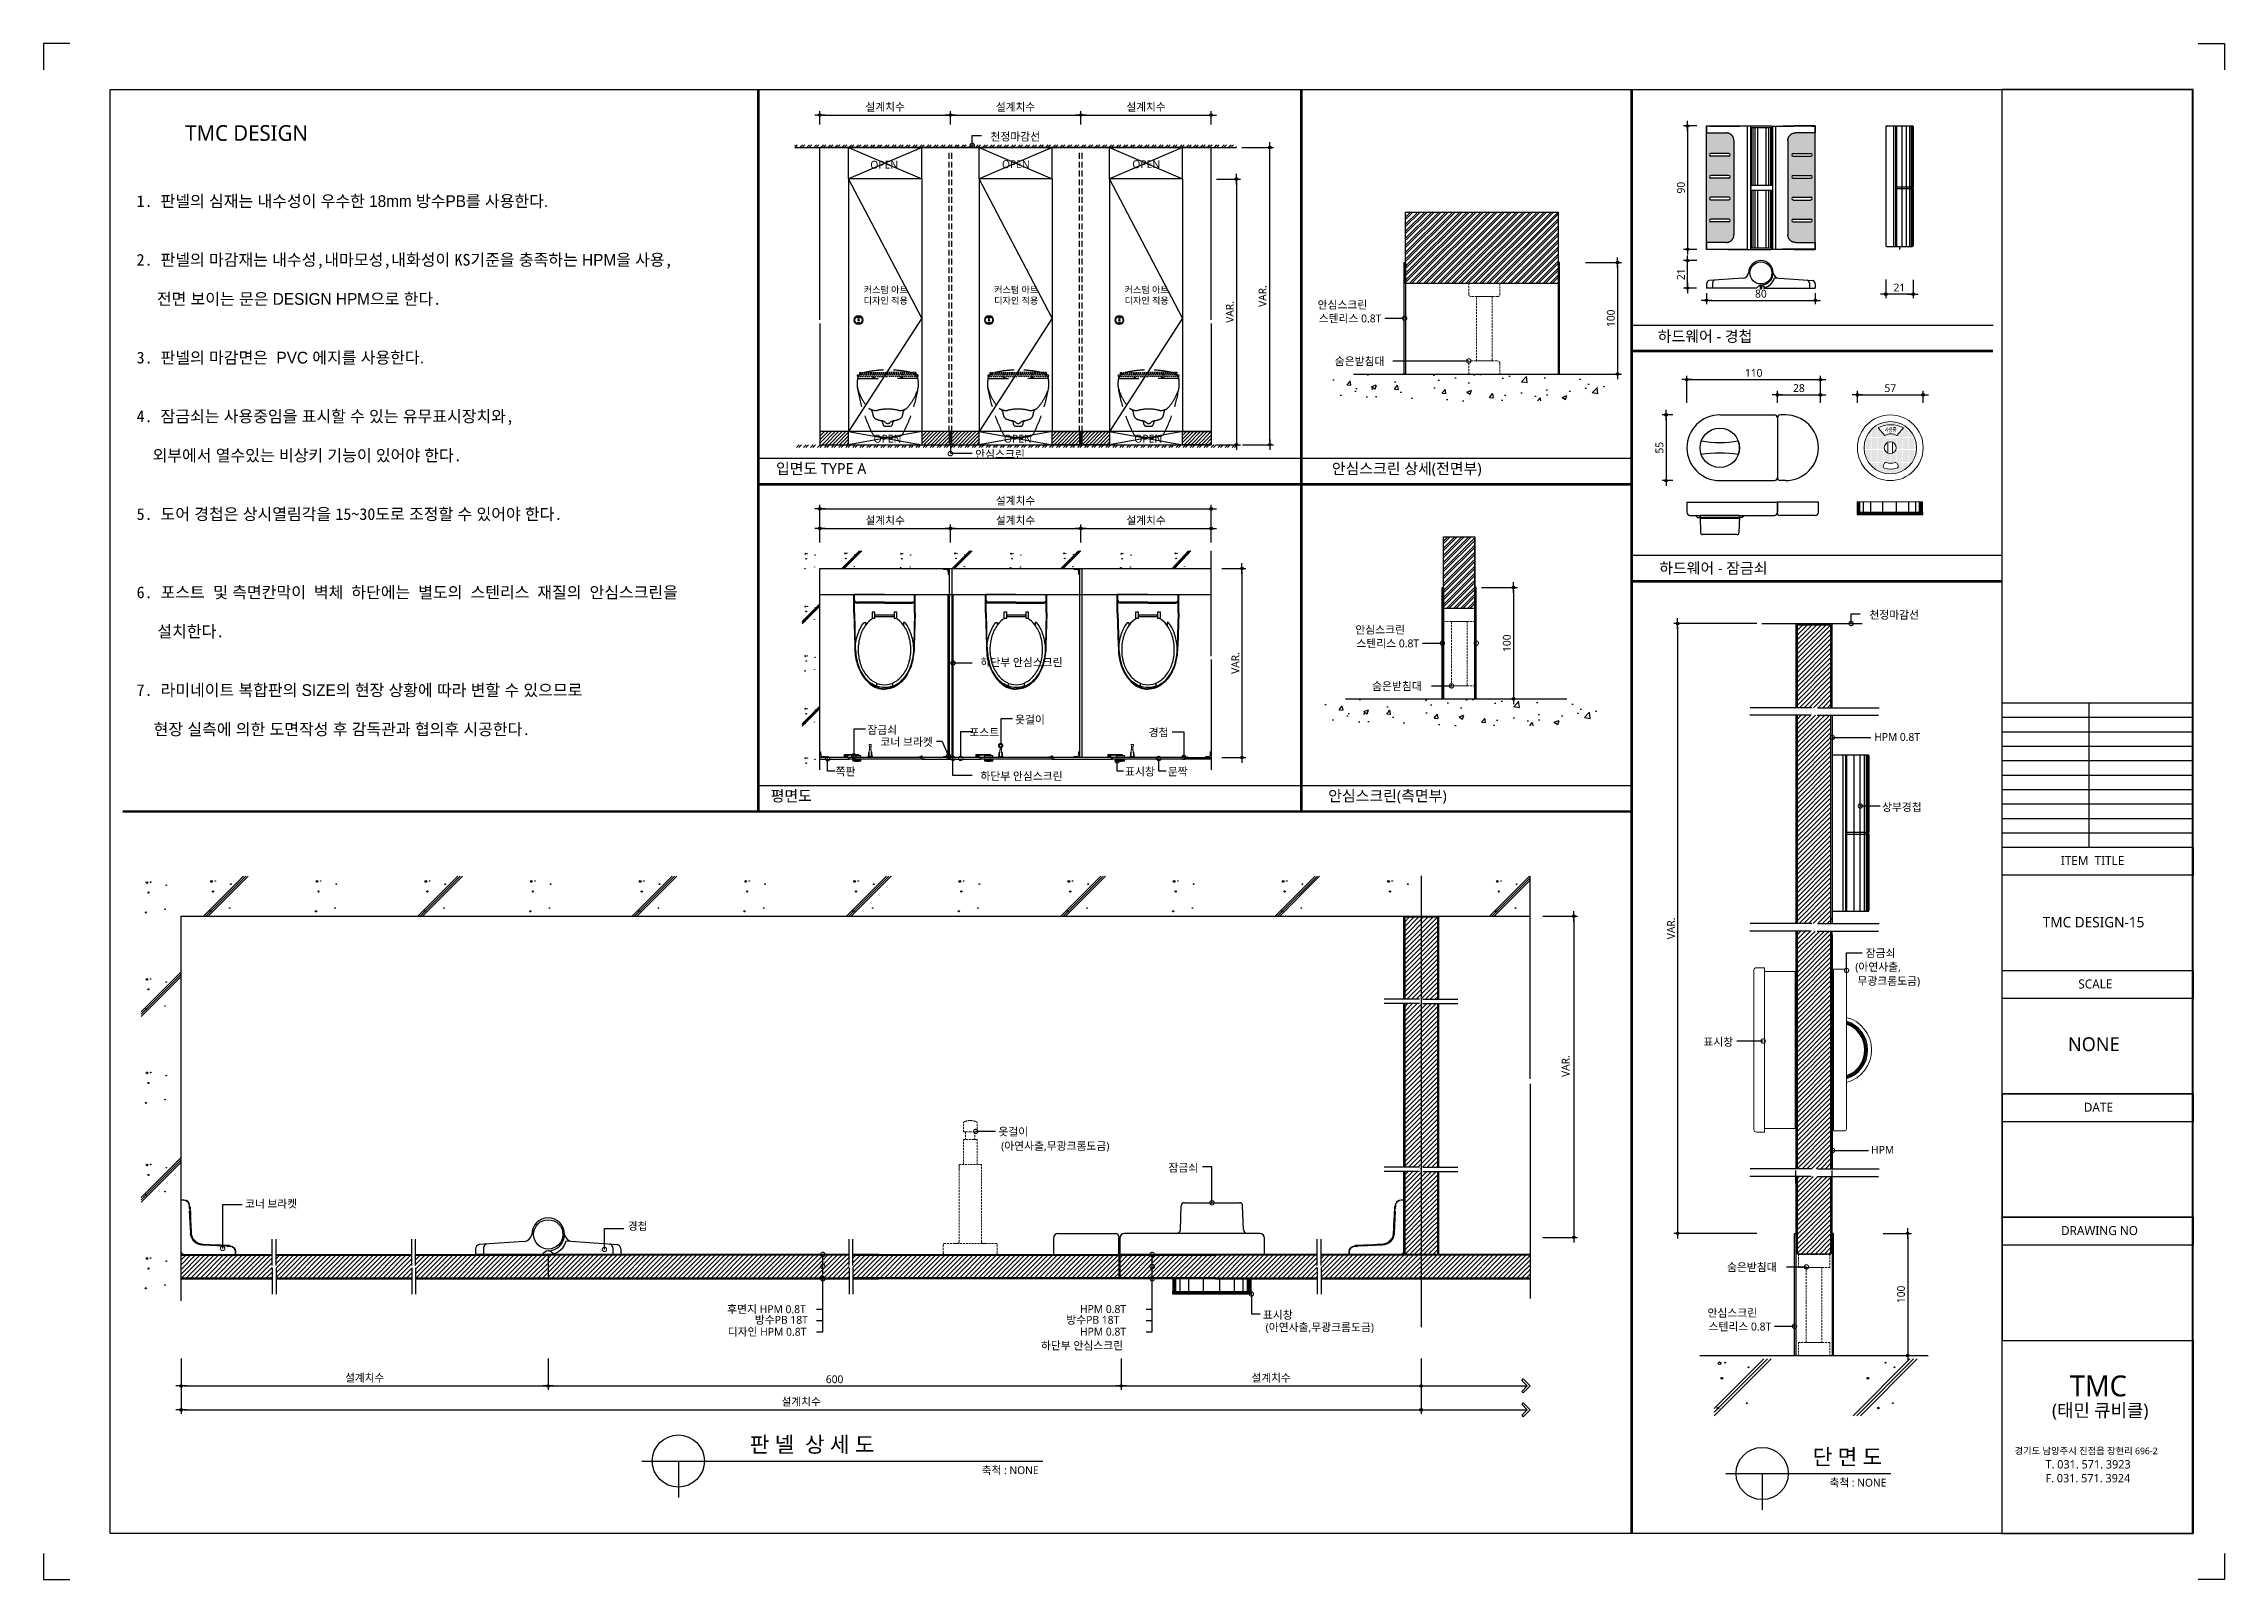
# Model space of a CAD drawing. Extents: x -256 to 8104, y -176 to 5714.
import ezdxf
from ezdxf.enums import TextEntityAlignment as Align

# ---------------------------------------------------------------- set-up
doc = ezdxf.new("R2010")
doc.units = 0
doc.header["$LTSCALE"] = 30
doc.linetypes.add('CEN', pattern=[62, 60, -1, 0, -1])
doc.linetypes.add('HIDDEN', pattern=[0.375, 0.25, -0.125])
doc.layers.get('0').update_dxf_attribs({"linetype": 'CONTINUOUS'})
doc.layers.get('DEFPOINTS').update_dxf_attribs({"linetype": 'CONTINUOUS'})
for name, color, linetype in [('02---제품선', 4, 'CONTINUOUS'), ('0_toilet', 6, 'CONTINUOUS'), ('C', 2, 'CONTINUOUS'), ('curior-0Line', 252, 'CONTINUOUS'), ('DIM', 7, 'CONTINUOUS'), ('HAT', 8, 'CONTINUOUS'), ('HID', 9, 'HIDDEN'), ('jac text', 7, 'CONTINUOUS'), ('TIT', 3, 'CONTINUOUS'), ('경첩', 4, 'CONTINUOUS'), ('문자', 3, 'CONTINUOUS'), ('부자재', 4, 'CONTINUOUS'), ('옷걸이', 4, 'CONTINUOUS'), ('잠금쇠(회전형)', 4, 'CONTINUOUS'), ('중심선', 1, 'CEN'), ('치수', 1, 'CONTINUOUS'), ('판넬', 2, 'CONTINUOUS'), ('해치', 8, 'CONTINUOUS')]:
    doc.layers.add(name, color=color, linetype=linetype)
doc.styles.add('HDW', font='gulim.ttc')
doc.styles.add('돋움', font='malgun.ttf')
doc.dimstyles.new('10', dxfattribs={"dimscale": 10, "dimtxt": 3, "dimasz": 1, "dimexe": 1.5, "dimexo": 2, "dimgap": 1, "dimtad": 1, "dimdec": 0, "dimlunit": 6, "dimtxsty": '돋움', "dimblk": 'DIMDOT', "dimcen": -1, "dimdle": 1.5, "dimclrt": 3, "dimazin": 3, "dimtfac": 1, "dimtdec": 0, "dimtix": 1, "dimtmove": 2, "dimatfit": 3, "dimldrblk": 'DIMDOT', "dimarcsym": 0})
pattern_1 = [(45, (139867.086, -48.667), (-8.980256, 8.980256), [])]
pattern_2 = [(45, (139806.501, 43.407), (-8.980256, 8.980256), [])]

# ---------------------------------------------------------------- blocks, each defined once
blk = doc.blocks.new('DIMDOT')
at = {"linetype": 'Continuous'}
blk.add_line((-2, 0), (2, 0), dxfattribs=at)
for radius in [0.5, 0.25]:
    blk.add_circle((0, 0), radius, dxfattribs=at)
blk = doc.blocks.new('*D395')
at = {"layer": 'DEFPOINTS', "color": 0}
for p in [(151408.8, 5567.2), (150908.8, 5511), (151408.8, 5511)]:
    blk.add_point(p, dxfattribs=at)
at = {"layer": 'DIM', "color": 0, "lineweight": -2, "ltscale": 10}
for p, q in [((150908.8, 5531), (150908.8, 5582.2)), ((150918.8, 5567.2), (151398.8, 5567.2)), ((151408.8, 5531), (151408.8, 5582.2))]:
    blk.add_line(p, q, dxfattribs=at)
at = {"layer": 'DIM', "color": 0, "lineweight": -2, "xscale": 10, "yscale": 10, "zscale": 10, "rotation": 180}
blk.add_blockref('DIMDOT', (150908.8, 5567.2), dxfattribs=at)
at = {"layer": 'DIM', "color": 0, "lineweight": -2, "xscale": 10, "yscale": 10, "zscale": 10}
blk.add_blockref('DIMDOT', (151408.8, 5567.2), dxfattribs=at)
at = {"layer": 'DIM', "color": 3, "insert": (151158.8, 5596.9), "char_height": 30, "attachment_point": 5, "style": '돋움'}
blk.add_mtext('설계치수', dxfattribs=at)
blk = doc.blocks.new('*D396')
at = {"layer": 'DEFPOINTS', "color": 0}
for p in [(151908.8, 5567.2), (151408.8, 5511), (151908.8, 5511)]:
    blk.add_point(p, dxfattribs=at)
at = {"layer": 'DIM', "color": 0, "lineweight": -2, "ltscale": 10}
for p, q in [((151408.8, 5531), (151408.8, 5582.2)), ((151418.8, 5567.2), (151898.8, 5567.2)), ((151908.8, 5531), (151908.8, 5582.2))]:
    blk.add_line(p, q, dxfattribs=at)
at = {"layer": 'DIM', "color": 0, "lineweight": -2, "xscale": 10, "yscale": 10, "zscale": 10, "rotation": 180}
blk.add_blockref('DIMDOT', (151408.8, 5567.2), dxfattribs=at)
at = {"layer": 'DIM', "color": 0, "lineweight": -2, "xscale": 10, "yscale": 10, "zscale": 10}
blk.add_blockref('DIMDOT', (151908.8, 5567.2), dxfattribs=at)
at = {"layer": 'DIM', "color": 3, "insert": (151658.8, 5596.9), "char_height": 30, "attachment_point": 5, "style": '돋움'}
blk.add_mtext('설계치수', dxfattribs=at)
blk = doc.blocks.new('*D397')
at = {"layer": 'DEFPOINTS', "color": 0}
for p in [(152408.8, 5567.2), (151908.8, 5511), (152408.8, 5511)]:
    blk.add_point(p, dxfattribs=at)
at = {"layer": 'DIM', "color": 0, "lineweight": -2, "ltscale": 10}
for p, q in [((151908.8, 5531), (151908.8, 5582.2)), ((151918.8, 5567.2), (152398.8, 5567.2)), ((152408.8, 5531), (152408.8, 5582.2))]:
    blk.add_line(p, q, dxfattribs=at)
at = {"layer": 'DIM', "color": 0, "lineweight": -2, "xscale": 10, "yscale": 10, "zscale": 10, "rotation": 180}
blk.add_blockref('DIMDOT', (151908.8, 5567.2), dxfattribs=at)
at = {"layer": 'DIM', "color": 0, "lineweight": -2, "xscale": 10, "yscale": 10, "zscale": 10}
blk.add_blockref('DIMDOT', (152408.8, 5567.2), dxfattribs=at)
at = {"layer": 'DIM', "color": 3, "insert": (152158.8, 5596.9), "char_height": 30, "attachment_point": 5, "style": '돋움'}
blk.add_mtext('설계치수', dxfattribs=at)
blk = doc.blocks.new('*D398')
at = {"layer": 'DEFPOINTS', "color": 0}
for p in [(152408.8, 5321.3), (152408.8, 4303.1), (152505.7, 4303.1)]:
    blk.add_point(p, dxfattribs=at)
at = {"layer": 'DIM', "color": 0, "lineweight": -2, "ltscale": 10}
for p, q in [((152428.8, 5321.3), (152520.7, 5321.3)), ((152505.7, 5311.3), (152505.7, 4313.1)), ((152428.8, 4303.1), (152520.7, 4303.1))]:
    blk.add_line(p, q, dxfattribs=at)
at = {"layer": 'DIM', "color": 0, "lineweight": -2, "xscale": 10, "yscale": 10, "zscale": 10}
for p, rotation in [((152505.7, 5321.3), 90), ((152505.7, 4303.1), 270)]:
    blk.add_blockref('DIMDOT', p, dxfattribs=dict(at, rotation=rotation))
at = {"layer": 'DIM', "color": 3, "insert": (152480.5, 4812.2), "char_height": 30, "attachment_point": 5, "rotation": 90, "style": '돋움'}
blk.add_mtext('VAR.', dxfattribs=at)
blk = doc.blocks.new('*D399')
at = {"layer": 'DEFPOINTS', "color": 0}
for p in [(152429.8, 3828.2), (152429.8, 3103.2), (152526.7, 3103.2)]:
    blk.add_point(p, dxfattribs=at)
at = {"layer": 'DIM', "color": 0, "lineweight": -2, "ltscale": 10}
for p, q in [((152449.8, 3828.2), (152541.7, 3828.2)), ((152526.7, 3818.2), (152526.7, 3113.2)), ((152449.8, 3103.2), (152541.7, 3103.2))]:
    blk.add_line(p, q, dxfattribs=at)
at = {"layer": 'DIM', "color": 0, "lineweight": -2, "xscale": 10, "yscale": 10, "zscale": 10}
for p, rotation in [((152526.7, 3828.2), 90), ((152526.7, 3103.2), 270)]:
    blk.add_blockref('DIMDOT', p, dxfattribs=dict(at, rotation=rotation))
at = {"layer": 'DIM', "color": 3, "insert": (152501.5, 3465.7), "char_height": 30, "attachment_point": 5, "rotation": 90, "style": '돋움'}
blk.add_mtext('VAR.', dxfattribs=at)
blk = doc.blocks.new('_DOTSMALL')
at = {"color": 0, "linetype": 'ByBlock', "const_width": 0.5}
blk.add_lwpolyline([(-0.0625, 0, 1), (0.0625, 0, 1)], format="xyb", close=True, dxfattribs=at)
blk = doc.blocks.new('A$C63EC304E')
at = {"layer": '치수', "color": 1, "xscale": 2.5, "yscale": 2.5, "zscale": 2.5, "rotation": 234.3098741996962}
blk.add_blockref('_DOTSMALL', (0.31, 0.31), dxfattribs=at)
blk = doc.blocks.new('A$C2BC9653E')
at = {"layer": '치수', "xscale": 0.3333333333333333, "yscale": 0.3333333333333333, "zscale": 0.3333333333333333}
blk.add_blockref('A$C63EC304E', (0, 0), dxfattribs=at)
blk = doc.blocks.new('A$C7FC71301')
at = {"layer": '치수', "rotation": 180}
blk.add_blockref('A$C2BC9653E', (0.21, 0.21), dxfattribs=at)
blk = doc.blocks.new('A$C4A20372B')
at = {"layer": '치수'}
blk.add_blockref('A$C7FC71301', (0, 0), dxfattribs=at)
blk = doc.blocks.new('A$C566469F5')
at = {"layer": '치수'}
blk.add_blockref('A$C4A20372B', (0, 0), dxfattribs=at)
blk = doc.blocks.new('A$C7E317CD4')
at = {"layer": '해치', "xscale": 2, "yscale": 2, "zscale": 2}
blk.add_blockref('A$C566469F5', (0, 0), dxfattribs=at)
blk = doc.blocks.new('A$C601D7F27')
at = {"layer": '치수'}
blk.add_blockref('A$C7E317CD4', (0, 0), dxfattribs=at)
blk = doc.blocks.new('A$C38802C08')
at = {"layer": '치수'}
blk.add_blockref('A$C601D7F27', (0, 0), dxfattribs=at)
blk = doc.blocks.new('*D400')
at = {"layer": 'DEFPOINTS', "color": 0}
for p in [(152408.8, 3981.7), (151908.8, 3908.6), (152408.8, 3908.6)]:
    blk.add_point(p, dxfattribs=at)
at = {"layer": 'DIM', "color": 0, "lineweight": -2, "ltscale": 10}
for p, q in [((151908.8, 3928.6), (151908.8, 3996.7)), ((151918.8, 3981.7), (152398.8, 3981.7)), ((152408.8, 3928.6), (152408.8, 3996.7))]:
    blk.add_line(p, q, dxfattribs=at)
at = {"layer": 'DIM', "color": 0, "lineweight": -2, "xscale": 10, "yscale": 10, "zscale": 10, "rotation": 180}
blk.add_blockref('DIMDOT', (151908.8, 3981.7), dxfattribs=at)
at = {"layer": 'DIM', "color": 0, "lineweight": -2, "xscale": 10, "yscale": 10, "zscale": 10}
blk.add_blockref('DIMDOT', (152408.8, 3981.7), dxfattribs=at)
at = {"layer": 'DIM', "color": 3, "insert": (152158.8, 4011.4), "char_height": 30, "attachment_point": 5, "style": '돋움'}
blk.add_mtext('설계치수', dxfattribs=at)
blk = doc.blocks.new('*D401')
at = {"layer": 'DEFPOINTS', "color": 0}
for p in [(152408.8, 4057.1), (150908.8, 3908.6), (152408.8, 3908.6)]:
    blk.add_point(p, dxfattribs=at)
at = {"layer": 'DIM', "color": 0, "lineweight": -2, "ltscale": 10}
for p, q in [((150908.8, 3928.6), (150908.8, 4072.1)), ((150918.8, 4057.1), (152398.8, 4057.1)), ((152408.8, 3928.6), (152408.8, 4072.1))]:
    blk.add_line(p, q, dxfattribs=at)
at = {"layer": 'DIM', "color": 0, "lineweight": -2, "xscale": 10, "yscale": 10, "zscale": 10, "rotation": 180}
blk.add_blockref('DIMDOT', (150908.8, 4057.1), dxfattribs=at)
at = {"layer": 'DIM', "color": 0, "lineweight": -2, "xscale": 10, "yscale": 10, "zscale": 10}
blk.add_blockref('DIMDOT', (152408.8, 4057.1), dxfattribs=at)
at = {"layer": 'DIM', "color": 3, "insert": (151658.8, 4086.7), "char_height": 30, "attachment_point": 5, "style": '돋움'}
blk.add_mtext('설계치수', dxfattribs=at)
blk = doc.blocks.new('*D402')
at = {"layer": 'DEFPOINTS', "color": 0}
for p in [(151908.8, 3981.7), (151408.8, 3908.6), (151908.8, 3908.6)]:
    blk.add_point(p, dxfattribs=at)
at = {"layer": 'DIM', "color": 0, "lineweight": -2, "ltscale": 10}
for p, q in [((151408.8, 3928.6), (151408.8, 3996.7)), ((151418.8, 3981.7), (151898.8, 3981.7)), ((151908.8, 3928.6), (151908.8, 3996.7))]:
    blk.add_line(p, q, dxfattribs=at)
at = {"layer": 'DIM', "color": 0, "lineweight": -2, "xscale": 10, "yscale": 10, "zscale": 10, "rotation": 180}
blk.add_blockref('DIMDOT', (151408.8, 3981.7), dxfattribs=at)
at = {"layer": 'DIM', "color": 0, "lineweight": -2, "xscale": 10, "yscale": 10, "zscale": 10}
blk.add_blockref('DIMDOT', (151908.8, 3981.7), dxfattribs=at)
at = {"layer": 'DIM', "color": 3, "insert": (151658.8, 4011.4), "char_height": 30, "attachment_point": 5, "style": '돋움'}
blk.add_mtext('설계치수', dxfattribs=at)
blk = doc.blocks.new('*D403')
at = {"layer": 'DEFPOINTS', "color": 0}
for p in [(151408.8, 3981.7), (150908.8, 3908.6), (151408.8, 3908.6)]:
    blk.add_point(p, dxfattribs=at)
at = {"layer": 'DIM', "color": 0, "lineweight": -2, "ltscale": 10}
for p, q in [((150908.8, 3928.6), (150908.8, 3996.7)), ((150918.8, 3981.7), (151398.8, 3981.7)), ((151408.8, 3928.6), (151408.8, 3996.7))]:
    blk.add_line(p, q, dxfattribs=at)
at = {"layer": 'DIM', "color": 0, "lineweight": -2, "xscale": 10, "yscale": 10, "zscale": 10, "rotation": 180}
blk.add_blockref('DIMDOT', (150908.8, 3981.7), dxfattribs=at)
at = {"layer": 'DIM', "color": 0, "lineweight": -2, "xscale": 10, "yscale": 10, "zscale": 10}
blk.add_blockref('DIMDOT', (151408.8, 3981.7), dxfattribs=at)
at = {"layer": 'DIM', "color": 3, "insert": (151158.8, 4011.4), "char_height": 30, "attachment_point": 5, "style": '돋움'}
blk.add_mtext('설계치수', dxfattribs=at)
blk = doc.blocks.new('*D404')
at = {"layer": 'DEFPOINTS', "color": 0}
for p in [(154744.3, 4552.6), (154232.3, 4444), (154744.3, 4444)]:
    blk.add_point(p, dxfattribs=at)
at = {"layer": 'DIM', "color": 0, "lineweight": -2, "ltscale": 10}
for p, q in [((154232.3, 4464), (154232.3, 4567.6)), ((154242.3, 4552.6), (154734.3, 4552.6)), ((154744.3, 4464), (154744.3, 4567.6))]:
    blk.add_line(p, q, dxfattribs=at)
at = {"layer": 'DIM', "color": 0, "lineweight": -2, "xscale": 10, "yscale": 10, "zscale": 10, "rotation": 180}
blk.add_blockref('DIMDOT', (154232.3, 4552.6), dxfattribs=at)
at = {"layer": 'DIM', "color": 0, "lineweight": -2, "xscale": 10, "yscale": 10, "zscale": 10}
blk.add_blockref('DIMDOT', (154744.3, 4552.6), dxfattribs=at)
at = {"layer": 'DIM', "color": 3, "insert": (154488.3, 4578.2), "char_height": 30, "attachment_point": 5, "style": '돋움'}
blk.add_mtext('110', dxfattribs=at)
blk = doc.blocks.new('*D405')
at = {"layer": 'DEFPOINTS', "color": 0}
for p in [(154579.2, 4444), (154744.3, 4494.6), (154744.3, 4444)]:
    blk.add_point(p, dxfattribs=at)
at = {"layer": 'DIM', "color": 0, "lineweight": -2, "ltscale": 10}
for p, q in [((154579.2, 4464), (154579.2, 4509.6)), ((154589.2, 4494.6), (154734.3, 4494.6)), ((154744.3, 4464), (154744.3, 4509.6))]:
    blk.add_line(p, q, dxfattribs=at)
at = {"layer": 'DIM', "color": 0, "lineweight": -2, "xscale": 10, "yscale": 10, "zscale": 10, "rotation": 180}
blk.add_blockref('DIMDOT', (154579.2, 4494.6), dxfattribs=at)
at = {"layer": 'DIM', "color": 0, "lineweight": -2, "xscale": 10, "yscale": 10, "zscale": 10}
blk.add_blockref('DIMDOT', (154744.3, 4494.6), dxfattribs=at)
at = {"layer": 'DIM', "color": 3, "insert": (154661.7, 4520.1), "char_height": 30, "attachment_point": 5, "style": '돋움'}
blk.add_mtext('28', dxfattribs=at)
blk = doc.blocks.new('*D406')
at = {"layer": 'DEFPOINTS', "color": 0}
for p in [(154886, 4444), (155138, 4494.6), (155138, 4444)]:
    blk.add_point(p, dxfattribs=at)
at = {"layer": 'DIM', "color": 0, "lineweight": -2, "ltscale": 10}
for p, q in [((154886, 4464), (154886, 4509.6)), ((154896, 4494.6), (155128, 4494.6)), ((155138, 4464), (155138, 4509.6))]:
    blk.add_line(p, q, dxfattribs=at)
at = {"layer": 'DIM', "color": 0, "lineweight": -2, "xscale": 10, "yscale": 10, "zscale": 10, "rotation": 180}
blk.add_blockref('DIMDOT', (154886, 4494.6), dxfattribs=at)
at = {"layer": 'DIM', "color": 0, "lineweight": -2, "xscale": 10, "yscale": 10, "zscale": 10}
blk.add_blockref('DIMDOT', (155138, 4494.6), dxfattribs=at)
at = {"layer": 'DIM', "color": 3, "insert": (155012, 4519.9), "char_height": 30, "attachment_point": 5, "style": '돋움'}
blk.add_mtext('57', dxfattribs=at)
blk = doc.blocks.new('*D407')
at = {"layer": 'DEFPOINTS', "color": 0}
for p in [(154289.9, 5525.4), (154234.9, 5052.2), (154289.9, 5052.2)]:
    blk.add_point(p, dxfattribs=at)
at = {"layer": 'DIM', "color": 0, "lineweight": -2, "ltscale": 10}
for p, q in [((154269.9, 5525.4), (154219.9, 5525.4)), ((154234.9, 5515.4), (154234.9, 5062.2)), ((154269.9, 5052.2), (154219.9, 5052.2))]:
    blk.add_line(p, q, dxfattribs=at)
at = {"layer": 'DIM', "color": 0, "lineweight": -2, "xscale": 10, "yscale": 10, "zscale": 10}
for p, rotation in [((154234.9, 5525.4), 90), ((154234.9, 5052.2), 270)]:
    blk.add_blockref('DIMDOT', p, dxfattribs=dict(at, rotation=rotation))
at = {"layer": 'DIM', "color": 3, "insert": (154209.4, 5288.8), "char_height": 30, "attachment_point": 5, "rotation": 90, "style": '돋움'}
blk.add_mtext('90', dxfattribs=at)
blk = doc.blocks.new('*D408')
at = {"layer": 'DEFPOINTS', "color": 0}
for p in [(154307.5, 4904), (154724.6, 4904), (154724.6, 4856.6)]:
    blk.add_point(p, dxfattribs=at)
at = {"layer": 'DIM', "color": 0, "lineweight": -2, "ltscale": 10}
for p, q in [((154307.5, 4884), (154307.5, 4841.6)), ((154317.5, 4856.6), (154714.6, 4856.6)), ((154724.6, 4884), (154724.6, 4841.6))]:
    blk.add_line(p, q, dxfattribs=at)
at = {"layer": 'DIM', "color": 0, "lineweight": -2, "xscale": 10, "yscale": 10, "zscale": 10, "rotation": 180}
blk.add_blockref('DIMDOT', (154307.5, 4856.6), dxfattribs=at)
at = {"layer": 'DIM', "color": 0, "lineweight": -2, "xscale": 10, "yscale": 10, "zscale": 10}
blk.add_blockref('DIMDOT', (154724.6, 4856.6), dxfattribs=at)
at = {"layer": 'DIM', "color": 3, "insert": (154516, 4882.1), "char_height": 30, "attachment_point": 5, "style": '돋움'}
blk.add_mtext('80', dxfattribs=at)
blk = doc.blocks.new('*D409')
at = {"layer": 'DEFPOINTS', "color": 0}
for p in [(154234.9, 5009), (154289.9, 5009), (154289.2, 4904)]:
    blk.add_point(p, dxfattribs=at)
at = {"layer": 'DIM', "color": 0, "lineweight": -2, "ltscale": 10}
for p, q in [((154269.9, 5009), (154219.9, 5009)), ((154234.9, 4914), (154234.9, 4999)), ((154269.2, 4904), (154219.9, 4904))]:
    blk.add_line(p, q, dxfattribs=at)
at = {"layer": 'DIM', "color": 0, "lineweight": -2, "xscale": 10, "yscale": 10, "zscale": 10}
for p, rotation in [((154234.9, 5009), 90), ((154234.9, 4904), 270)]:
    blk.add_blockref('DIMDOT', p, dxfattribs=dict(at, rotation=rotation))
at = {"layer": 'DIM', "color": 3, "insert": (154209.5, 4956.5), "char_height": 30, "attachment_point": 5, "rotation": 90, "style": '돋움'}
blk.add_mtext('21', dxfattribs=at)
blk = doc.blocks.new('*D410')
at = {"layer": 'DEFPOINTS', "color": 0}
for p in [(154994.4, 4956.2), (155099.4, 4955.5), (154994.4, 4880.5)]:
    blk.add_point(p, dxfattribs=at)
at = {"layer": 'DIM', "color": 0, "lineweight": -2, "ltscale": 10}
for p, q in [((154994.4, 4936.2), (154994.4, 4865.5)), ((155099.4, 4935.5), (155099.4, 4865.5)), ((155089.4, 4880.5), (155004.4, 4880.5))]:
    blk.add_line(p, q, dxfattribs=at)
at = {"layer": 'DIM', "color": 0, "lineweight": -2, "xscale": 10, "yscale": 10, "zscale": 10, "rotation": 180}
blk.add_blockref('DIMDOT', (154994.4, 4880.5), dxfattribs=at)
at = {"layer": 'DIM', "color": 0, "lineweight": -2, "xscale": 10, "yscale": 10, "zscale": 10}
blk.add_blockref('DIMDOT', (155099.4, 4880.5), dxfattribs=at)
at = {"layer": 'DIM', "color": 3, "insert": (155046.9, 4905.8), "char_height": 30, "attachment_point": 5, "style": '돋움'}
blk.add_mtext('21', dxfattribs=at)
blk = doc.blocks.new('A$C10E41893')
at = {"layer": '부자재'}
for p, q in [((6, 0), (6, 196)), ((123, 196), (6, 196)), ((123, 192), (6, 192)), ((55, 0), (55, 177)), ((61, 0), (61, 177)), ((6, 0), (6, -196)), ((55, 0), (55, -177)), ((61, 0), (61, -177)), ((123, -192), (6, -192)), ((123, -196), (6, -196))]:
    blk.add_line(p, q, dxfattribs=at)
for points in [[(123, 196, -0.012538), (123, 196), (335, 190, -0.055395), (445, 175, -0.154276), (577, 93, -0.179504), (612, 0, -0.179504)], [(123, 192, -0.012538), (123, 192), (335, 187, -0.055395), (444, 172, -0.154276), (574, 91, -0.179504), (608, 0, -0.179504)], [(157, -72, 0.089162), (200, -119, 0.085733), (270, -155, 0.075373), (359, -168, 0.075373), (447, -155, 0.085733), (517, -119, 0.106084), (567, -62, 0.126931), (583, 0, 0.126931), (567, 62, 0.106084), (517, 119, 0.085733), (447, 155, 0.075373), (359, 168, 0.075373), (270, 155, 0.085733), (200, 119, 0.089162), (157, 72)], [(572, 51), (589, 51), (589, 60, 0.021185), (583, 71, 0.106084), (528, 134, 0.085733), (453, 172, 0.075373), (359, 187, 0.075373), (265, 172, 0.085733), (189, 134, 0.007337), (184, 130), (184, 122), (205, 122)], [(123, -196, 0.012538), (123, -196), (335, -190, 0.055395), (445, -175, 0.154276), (577, -93, 0.179504), (612, 0, 0.179504)], [(123, -192, 0.012538), (123, -192), (335, -187, 0.055395), (444, -172, 0.154276), (574, -91, 0.179504), (608, 0, 0.179504)], [(589, -51, 0.090214), (598, 0, 0.090214), (589, 51, 0.106084)], [(572, -51), (589, -51), (589, -60, -0.021185), (583, -71, -0.106084), (528, -134, -0.085733), (453, -172, -0.075373), (359, -187, -0.075373), (265, -172, -0.085733), (189, -134, -0.007337), (184, -130), (184, -122), (205, -122)]]:
    blk.add_lwpolyline(points, format="xyb", dxfattribs=at)
blk.add_lwpolyline([(138, -61), (119, -61), (119, -79), (157, -79), (157, -61), (138, -61), (147, -61), (147, 61), (138, 61), (157, 61), (157, 79), (119, 79), (119, 61), (138, 61), (138, -61), (119, -61)], dxfattribs=at)
for centre, start, end in [((40, 177), 0, 90), ((46, 177), 0, 90), ((40, -177), 270, 0), ((46, -177), 270, 0)]:
    blk.add_arc(centre, 15, start, end, dxfattribs=at)
blk = doc.blocks.new('A$C460A2A32')
at = {"color": 0}
for p, q in [((3, 20), (0, 16)), ((3, 20), (9, 20)), ((4, 10), (162, 10)), ((9, 20), (162, 20)), ((13, 32), (11, 30)), ((13, 32), (162, 32)), ((13, 27), (162, 27)), ((312, 32), (162, 32)), ((312, 27), (162, 27)), ((316, 20), (162, 20)), ((321, 10), (162, 10)), ((312, 32), (313, 30)), ((322, 20), (316, 20)), ((322, 20), (324, 16))]:
    blk.add_line(p, q, dxfattribs=at)
for centre, radius, start, end in [((4, 14), 4, 150.0107, 270), ((13, 29), 2, 135, 270), ((109, 28), 26, 182.6717, 198.4118), ((109, 10), 26, 180, 202.6199), ((107, 28), 23, 183.0205, 200.9186), ((107, 10), 23, 180, 205.7715), ((69, 10), 23, 334.2285, 0), ((69, 28), 23, 339.0814, 356.9795), ((67, 10), 26, 337.3801, 0), ((67, 28), 26, 341.5882, 357.3283), ((257, 10), 26, 180, 202.6199), ((257, 28), 26, 182.6717, 198.4118), ((256, 28), 23, 183.0205, 200.9186), ((256, 10), 23, 180, 205.7715), ((217, 10), 23, 334.2285, 0), ((217, 28), 23, 339.0814, 356.9795), ((216, 28), 26, 341.5882, 357.3283), ((216, 10), 26, 337.3801, 0), ((312, 29), 2, 270, 45), ((321, 14), 4, 270, 29.9893)]:
    blk.add_arc(centre, radius, start, end, dxfattribs=at)
blk = doc.blocks.new('*D411')
at = {"layer": 'DEFPOINTS', "color": 0}
for p in [(154197.9, 4417.4), (154152.3, 4165.4), (154197.9, 4165.4)]:
    blk.add_point(p, dxfattribs=at)
at = {"layer": 'DIM', "color": 0, "lineweight": -2, "ltscale": 10}
for p, q in [((154177.9, 4417.4), (154137.3, 4417.4)), ((154152.3, 4407.4), (154152.3, 4175.4)), ((154177.9, 4165.4), (154137.3, 4165.4))]:
    blk.add_line(p, q, dxfattribs=at)
at = {"layer": 'DIM', "color": 0, "lineweight": -2, "xscale": 10, "yscale": 10, "zscale": 10}
for p, rotation in [((154152.3, 4417.4), 90), ((154152.3, 4165.4), 270)]:
    blk.add_blockref('DIMDOT', p, dxfattribs=dict(at, rotation=rotation))
at = {"layer": 'DIM', "color": 3, "insert": (154127, 4291.4), "char_height": 30, "attachment_point": 5, "rotation": 90, "style": '돋움'}
blk.add_mtext('55', dxfattribs=at)
blk = doc.blocks.new('*D412')
at = {"layer": 'DEFPOINTS', "color": 0}
for p in [(154520.9, 3617.4), (154196.8, 1278.5), (154520.9, 1278.5)]:
    blk.add_point(p, dxfattribs=at)
at = {"layer": 'DIM', "color": 0, "lineweight": -2, "ltscale": 10}
for p, q in [((154500.9, 3617.4), (154181.8, 3617.4)), ((154196.8, 3607.4), (154196.8, 1288.5)), ((154500.9, 1278.5), (154181.8, 1278.5))]:
    blk.add_line(p, q, dxfattribs=at)
at = {"layer": 'DIM', "color": 0, "lineweight": -2, "xscale": 10, "yscale": 10, "zscale": 10}
for p, rotation in [((154196.8, 3617.4), 90), ((154196.8, 1278.5), 270)]:
    blk.add_blockref('DIMDOT', p, dxfattribs=dict(at, rotation=rotation))
at = {"layer": 'DIM', "color": 3, "insert": (154171.6, 2448), "char_height": 30, "attachment_point": 5, "rotation": 90, "style": '돋움'}
blk.add_mtext('VAR.', dxfattribs=at)
blk = doc.blocks.new('A$C13EB2441')
for p, q in [((0.84, 7.37), (0.84, 14.11)), ((0.84, 6.74), (0.84, 0))]:
    blk.add_line(p, q)
blk = doc.blocks.new('*D413')
at = {"layer": 'DEFPOINTS', "color": 0}
for p in [(154964.4, 1278.5), (154964.4, 810.2), (155078.7, 810.2)]:
    blk.add_point(p, dxfattribs=at)
at = {"layer": 'DIM', "color": 0, "lineweight": -2, "ltscale": 10}
for p, q in [((154984.4, 1278.5), (155093.7, 1278.5)), ((155078.7, 1268.5), (155078.7, 820.2)), ((154984.4, 810.2), (155093.7, 810.2))]:
    blk.add_line(p, q, dxfattribs=at)
at = {"layer": 'DIM', "color": 0, "lineweight": -2, "xscale": 10, "yscale": 10, "zscale": 10}
for p, rotation in [((155078.7, 1278.5), 90), ((155078.7, 810.2), 270)]:
    blk.add_blockref('DIMDOT', p, dxfattribs=dict(at, rotation=rotation))
at = {"layer": 'DIM', "color": 3, "insert": (155053.1, 1044.4), "char_height": 30, "attachment_point": 5, "rotation": 90, "style": '돋움'}
blk.add_mtext('100', dxfattribs=at)
blk = doc.blocks.new('*D414')
at = {"layer": 'DEFPOINTS', "color": 0}
for p in [(153424.7, 3755.5), (153424.7, 3328.1), (153567.6, 3328.1)]:
    blk.add_point(p, dxfattribs=at)
at = {"layer": 'DIM', "color": 0, "lineweight": -2, "ltscale": 10}
for p, q in [((153444.7, 3755.5), (153582.6, 3755.5)), ((153567.6, 3745.5), (153567.6, 3338.1)), ((153444.7, 3328.1), (153582.6, 3328.1))]:
    blk.add_line(p, q, dxfattribs=at)
at = {"layer": 'DIM', "color": 0, "lineweight": -2, "xscale": 10, "yscale": 10, "zscale": 10}
for p, rotation in [((153567.6, 3755.5), 90), ((153567.6, 3328.1), 270)]:
    blk.add_blockref('DIMDOT', p, dxfattribs=dict(at, rotation=rotation))
at = {"layer": 'DIM', "color": 3, "insert": (153542.1, 3541.8), "char_height": 30, "attachment_point": 5, "rotation": 90, "style": '돋움'}
blk.add_mtext('100', dxfattribs=at)
blk = doc.blocks.new('*D415')
at = {"layer": 'DEFPOINTS', "color": 0}
for p in [(152505.7, 5442.8), (152633.1, 5442.8), (152508.2, 4303.1)]:
    blk.add_point(p, dxfattribs=at)
at = {"layer": 'DIM', "color": 0, "lineweight": -2, "ltscale": 10}
for p, q in [((152525.7, 5442.8), (152648.1, 5442.8)), ((152633.1, 4313.1), (152633.1, 5432.8)), ((152528.2, 4303.1), (152648.1, 4303.1))]:
    blk.add_line(p, q, dxfattribs=at)
at = {"layer": 'DIM', "color": 0, "lineweight": -2, "xscale": 10, "yscale": 10, "zscale": 10}
for p, rotation in [((152633.1, 5442.8), 90), ((152633.1, 4303.1), 270)]:
    blk.add_blockref('DIMDOT', p, dxfattribs=dict(at, rotation=rotation))
at = {"layer": 'DIM', "color": 3, "insert": (152605.8, 4872.9), "char_height": 30, "attachment_point": 5, "rotation": 90, "style": '돋움'}
blk.add_mtext('VAR.', dxfattribs=at)
blk = doc.blocks.new('*D416')
at = {"layer": 'DEFPOINTS', "color": 0}
for p in [(153823.4, 5001.6), (153823.4, 4574.2), (153966.3, 4574.2)]:
    blk.add_point(p, dxfattribs=at)
at = {"layer": 'DIM', "color": 0, "lineweight": -2, "ltscale": 10}
for p, q in [((153843.4, 5001.6), (153981.3, 5001.6)), ((153966.3, 4991.6), (153966.3, 4584.2)), ((153843.4, 4574.2), (153981.3, 4574.2))]:
    blk.add_line(p, q, dxfattribs=at)
at = {"layer": 'DIM', "color": 0, "lineweight": -2, "xscale": 10, "yscale": 10, "zscale": 10}
for p, rotation in [((153966.3, 5001.6), 90), ((153966.3, 4574.2), 270)]:
    blk.add_blockref('DIMDOT', p, dxfattribs=dict(at, rotation=rotation))
at = {"layer": 'DIM', "color": 3, "insert": (153940.7, 4787.9), "char_height": 30, "attachment_point": 5, "rotation": 90, "style": '돋움'}
blk.add_mtext('100', dxfattribs=at)
blk = doc.blocks.new('*D417')
at = {"layer": 'DEFPOINTS', "color": 0}
for p in [(148459.9, 818.9), (149867, 818.9), (149867, 693.2)]:
    blk.add_point(p, dxfattribs=at)
at = {"layer": 'DIM', "color": 0, "lineweight": -2, "ltscale": 10}
for p, q in [((148459.9, 798.9), (148459.9, 678.2)), ((149867, 798.9), (149867, 678.2)), ((148469.9, 693.2), (149857, 693.2))]:
    blk.add_line(p, q, dxfattribs=at)
at = {"layer": 'DIM', "color": 0, "lineweight": -2, "xscale": 10, "yscale": 10, "zscale": 10, "rotation": 180}
blk.add_blockref('DIMDOT', (148459.9, 693.2), dxfattribs=at)
at = {"layer": 'DIM', "color": 0, "lineweight": -2, "xscale": 10, "yscale": 10, "zscale": 10}
blk.add_blockref('DIMDOT', (149867, 693.2), dxfattribs=at)
at = {"layer": 'DIM', "color": 3, "insert": (149163.5, 722.9), "char_height": 30, "attachment_point": 5, "style": '돋움'}
blk.add_mtext('설계치수', dxfattribs=at)
blk = doc.blocks.new('*D418')
at = {"layer": 'DEFPOINTS', "color": 0}
for p in [(148459.9, 818.9), (153213.8, 818.9), (153213.8, 601.8)]:
    blk.add_point(p, dxfattribs=at)
at = {"layer": 'DIM', "color": 0, "lineweight": -2, "ltscale": 10}
for p, q in [((148459.9, 798.9), (148459.9, 586.8)), ((153213.8, 798.9), (153213.8, 586.8)), ((148469.9, 601.8), (153203.8, 601.8))]:
    blk.add_line(p, q, dxfattribs=at)
at = {"layer": 'DIM', "color": 0, "lineweight": -2, "xscale": 10, "yscale": 10, "zscale": 10, "rotation": 180}
blk.add_blockref('DIMDOT', (148459.9, 601.8), dxfattribs=at)
at = {"layer": 'DIM', "color": 0, "lineweight": -2, "xscale": 10, "yscale": 10, "zscale": 10}
blk.add_blockref('DIMDOT', (153213.8, 601.8), dxfattribs=at)
at = {"layer": 'DIM', "color": 3, "insert": (150836.9, 631.4), "char_height": 30, "attachment_point": 5, "style": '돋움'}
blk.add_mtext('설계치수', dxfattribs=at)
blk = doc.blocks.new('*D419')
at = {"layer": 'DEFPOINTS', "color": 0}
for p in [(152063, 818.9), (153213.8, 818.9), (153213.8, 693.2)]:
    blk.add_point(p, dxfattribs=at)
at = {"layer": 'DIM', "color": 0, "lineweight": -2, "ltscale": 10}
for p, q in [((152063, 798.9), (152063, 678.2)), ((153213.8, 798.9), (153213.8, 678.2)), ((152073, 693.2), (153203.8, 693.2))]:
    blk.add_line(p, q, dxfattribs=at)
at = {"layer": 'DIM', "color": 0, "lineweight": -2, "xscale": 10, "yscale": 10, "zscale": 10, "rotation": 180}
blk.add_blockref('DIMDOT', (152063, 693.2), dxfattribs=at)
at = {"layer": 'DIM', "color": 0, "lineweight": -2, "xscale": 10, "yscale": 10, "zscale": 10}
blk.add_blockref('DIMDOT', (153213.8, 693.2), dxfattribs=at)
at = {"layer": 'DIM', "color": 3, "insert": (152638.4, 722.9), "char_height": 30, "attachment_point": 5, "style": '돋움'}
blk.add_mtext('설계치수', dxfattribs=at)
blk = doc.blocks.new('*D420')
at = {"layer": 'DEFPOINTS', "color": 0}
for p in [(149867, 818.9), (152063, 818.9), (152063, 693.2)]:
    blk.add_point(p, dxfattribs=at)
at = {"layer": 'DIM', "color": 0, "lineweight": -2, "ltscale": 10}
for p, q in [((149867, 798.9), (149867, 678.2)), ((152063, 798.9), (152063, 678.2)), ((149877, 693.2), (152053, 693.2))]:
    blk.add_line(p, q, dxfattribs=at)
at = {"layer": 'DIM', "color": 0, "lineweight": -2, "xscale": 10, "yscale": 10, "zscale": 10, "rotation": 180}
blk.add_blockref('DIMDOT', (149867, 693.2), dxfattribs=at)
at = {"layer": 'DIM', "color": 0, "lineweight": -2, "xscale": 10, "yscale": 10, "zscale": 10}
blk.add_blockref('DIMDOT', (152063, 693.2), dxfattribs=at)
at = {"layer": 'DIM', "color": 3, "insert": (150965, 718.7), "char_height": 30, "attachment_point": 5, "style": '돋움'}
blk.add_mtext('600', dxfattribs=at)
blk = doc.blocks.new('A$C06B31977')
for p, q in [((1.26, 11.06), (1.26, 21.17)), ((1.26, 10.11), (1.26, 0))]:
    blk.add_line(p, q)
blk = doc.blocks.new('*D421')
at = {"layer": 'DEFPOINTS', "color": 0}
for p in [(153660.6, 2494.6), (153660.6, 1263.2), (153798.5, 1263.2)]:
    blk.add_point(p, dxfattribs=at)
at = {"layer": 'DIM', "color": 0, "lineweight": -2, "ltscale": 10}
for p, q in [((153680.6, 2494.6), (153813.5, 2494.6)), ((153798.5, 2484.6), (153798.5, 1273.2)), ((153680.6, 1263.2), (153813.5, 1263.2))]:
    blk.add_line(p, q, dxfattribs=at)
at = {"layer": 'DIM', "color": 0, "lineweight": -2, "xscale": 10, "yscale": 10, "zscale": 10}
for p, rotation in [((153798.5, 2494.6), 90), ((153798.5, 1263.2), 270)]:
    blk.add_blockref('DIMDOT', p, dxfattribs=dict(at, rotation=rotation))
at = {"layer": 'DIM', "color": 3, "insert": (153767.7, 1919.8), "char_height": 30, "attachment_point": 5, "rotation": 90, "style": '돋움'}
blk.add_mtext('VAR.', dxfattribs=at)
blk = doc.blocks.new('DESIGN-15', base_point=(148188.6, 127.1))
h = blk.add_hatch()
h.set_pattern_fill('ANSI31', color=3, scale=3, angle=180)
h.set_pattern_definition([(225, (148227.086, -48.667), (6.735192, -6.735192), [])])
h.paths.add_polyline_path([(151018.8, 4353.1), (150908.8, 4353.1), (150908.8, 4303.1), (151018.8, 4303.1)])
h.paths.add_polyline_path([(151403.8, 4353.1), (151298.8, 4353.1), (151298.8, 4303.1), (151403.8, 4303.1)])
h.paths.add_polyline_path([(151518.8, 4353.1), (151413.8, 4353.1), (151413.8, 4303.1), (151518.8, 4303.1)])
h.paths.add_polyline_path([(151903.8, 4353.1), (151798.8, 4353.1), (151798.8, 4303.1), (151903.8, 4303.1)])
h.paths.add_polyline_path([(152018.8, 4353.1), (151913.8, 4353.1), (151913.8, 4303.1), (152018.8, 4303.1)])
h.paths.add_polyline_path([(152408.8, 4353.1), (152298.8, 4353.1), (152298.8, 4303.1), (152408.8, 4303.1)])
h = blk.add_hatch()
h.set_pattern_fill('ANSI31', color=2, style=0)
h.set_pattern_definition([(45, (148227.086, -48.6668), (-2.245064, 2.245064), [])])
h.paths.add_polyline_path([(151413.8, 4353.1), (151403.8, 4353.1), (151403.8, 4303.1), (151413.8, 4303.1)])
h = blk.add_hatch()
h.set_pattern_fill('ANSI31', color=2, style=0)
h.set_pattern_definition([(45, (148727.086, -48.6668), (-2.245064, 2.245064), [])])
h.paths.add_polyline_path([(151913.8, 4353.1), (151903.8, 4353.1), (151903.8, 4303.1), (151913.8, 4303.1)])
h = blk.add_hatch()
h.set_pattern_fill('ANSI31', color=2, style=0)
h.set_pattern_definition([(45, (151405.2524, 1791.3226), (-2.245064, 2.245064), [])])
h.paths.add_polyline_path([(153299.7, 3755.5), (153294.7, 3755.5), (153294.7, 3543.9, -1), (153294.7, 3539.7), (153294.7, 3328.1), (153299.7, 3328.1)])
h.paths.add_polyline_path([(153424.7, 3539.7, -1), (153424.7, 3543.9), (153424.7, 3755.5), (153419.7, 3755.5), (153419.7, 3328.1), (153424.7, 3328.1)])
at = {"layer": 'HAT'}
h = blk.add_hatch(dxfattribs=at)
h.set_pattern_fill('ANSI32', color=256, scale=2, style=0)
h.set_pattern_definition([(45, (139572.717, -190.143), (-13.470384, 13.470384), []), (45, (139581.697, -190.143), (-13.470384, 13.470384), [])])
h.paths.add_polyline_path([(150812.1, 5452.8), (152505.7, 5452.8), (152505.7, 5442.8), (150812.1, 5442.8)])
h = blk.add_hatch(dxfattribs=at)
h.set_pattern_fill('ANSI32', color=256, scale=2, style=0)
h.set_pattern_definition([(45, (139896.99, -57.5), (-13.470384, 13.470384), []), (45, (139905.97, -57.5), (-13.470384, 13.470384), [])])
h.paths.add_polyline_path([(153153.9, 5195.4), (153739.3, 5195.4), (153739.3, 4920.8), (153153.9, 4920.8)])
h = blk.add_hatch(dxfattribs=at)
h.set_pattern_fill('ANSI32', color=256, scale=2, style=0)
h.set_pattern_definition([(45, (139572.717, -8.163), (-13.470384, 13.470384), []), (45, (139581.697, -8.163), (-13.470384, 13.470384), [])])
h.paths.add_polyline_path([(150812.1, 4292.6), (152505.7, 4292.6), (152505.7, 4302.6), (150812.1, 4302.6)])
h = blk.add_hatch(dxfattribs=at)
h.set_pattern_fill('ANSI32', color=256, scale=2, style=0)
h.set_pattern_definition([(45, (148218.403, -48.667), (-13.470384, 13.470384), []), (45, (148227.384, -48.667), (-13.470384, 13.470384), [])])
h.paths.add_polyline_path([(153419.7, 3949.3), (153299.7, 3949.3), (153299.7, 3674.7), (153419.7, 3674.7), (153419.7, 3755.5)])
at = {"layer": 'HAT', "transparency": 33554687}
h = blk.add_hatch(dxfattribs=at)
h.set_pattern_fill('ANSI31', color=256, scale=4)
h.set_pattern_definition(pattern_1)
h.paths.add_polyline_path([(154711.1, 3294.5), (154733.3, 3294.5), (154784.7, 3294.5), (154784.7, 3612.4), (154654.7, 3612.4), (154654.7, 3294.5)])
at = {"layer": 'HAT'}
h = blk.add_hatch(dxfattribs=at)
h.set_pattern_fill('ANSI31', color=256, scale=4, style=0)
h.set_pattern_definition(pattern_1)
edge = h.paths.add_edge_path()
edge.add_line((154784.7, 3216.7), (154725.3, 3216.7))
edge.add_arc((154723.2, 3216.7), 2.08, -54.30987, 0, ccw=False)
edge.add_arc((154723.2, 3216.7), 2.08, 125.69013, 305.69013, ccw=False)
edge.add_arc((154723.2, 3216.7), 2.08, 0, 125.69013, ccw=False)
edge.add_line((154725.3, 3216.7), (154784.7, 3216.7))
edge.add_line((154784.7, 3216.7), (154784.7, 3265.4))
edge.add_line((154784.7, 3265.4), (154774.4, 3265.4))
edge.add_spline(control_points=[(154771.6, 3257.6), (154772.6, 3260.3), (154773.5, 3262.9), (154774.4, 3265.4)], knot_values=[0, 0, 0, 0, 0.152076, 0.152076, 0.152076, 0.152076], degree=3, periodic=0)
edge.add_line((154774.4, 3265.4), (154719.7, 3265.4))
edge.add_line((154719.7, 3265.4), (154719.7, 2466.9))
edge.add_line((154719.7, 2466.9), (154776.4, 2466.9))
edge.add_spline(control_points=[(154776.4, 2466.9), (154779.6, 2475.7), (154782.6, 2483.5), (154784.7, 2487.3)], knot_values=[0.152076, 0.152076, 0.152076, 0.152076, 0.673721, 0.673721, 0.673721, 0.673721], degree=3, periodic=0)
edge.add_spline(control_points=[(154787.1, 2466.9), (154787.6, 2476.9), (154788.7, 2492.3), (154785.8, 2489.3), (154784.7, 2487.3)], knot_values=[0.673721, 0.673721, 0.673721, 0.673721, 1.332503, 1.60798, 1.60798, 1.60798, 1.60798], degree=3, periodic=0)
edge.add_line((154784.7, 2487.3), (154784.7, 3216.7))
h.paths.add_polyline_path([(154719.7, 3265.4), (154654.7, 3265.4), (154654.7, 2466.9), (154719.7, 2466.9)])
h = blk.add_hatch(dxfattribs=at)
h.set_pattern_fill('ANSI31', color=256, scale=4, style=0)
h.set_pattern_definition(pattern_1)
h.paths.add_polyline_path([(154719.7, 1981.4), (154654.7, 1981.4), (154654.7, 1525.9), (154719.7, 1525.9), (154719.7, 1635.3, -0.567825), (154719.7, 1638.9)])
h.paths.add_polyline_path([(154784.7, 1981.4), (154719.7, 1981.4), (154719.7, 1638.9, -0.582142), (154722.8, 1637.1), (154784.7, 1637.1)])
edge = h.paths.add_edge_path()
edge.add_line((154784.7, 1637.1), (154722.8, 1637.1))
edge.add_arc((154720.8, 1637.1), 2.08, -54.30987, 0, ccw=False)
edge.add_arc((154720.8, 1637.1), 2.08, 239.17799, 305.69013, ccw=False)
edge.add_line((154719.7, 1635.3), (154719.7, 1525.9))
edge.add_line((154719.7, 1525.9), (154776.4, 1525.9))
edge.add_spline(control_points=[(154776.4, 1525.9), (154779.6, 1534.6), (154782.6, 1542.4), (154784.7, 1546.2)], knot_values=[0.152076, 0.152076, 0.152076, 0.152076, 0.673721, 0.673721, 0.673721, 0.673721], degree=3, periodic=0)
edge.add_line((154784.7, 1546.2), (154784.7, 1637.1))
h.paths.add_polyline_path([(154719.7, 2437.9), (154654.7, 2437.9), (154654.7, 1981.4), (154719.7, 1981.4)])
edge = h.paths.add_edge_path()
edge.add_line((154784.7, 2437.9), (154774.4, 2437.9))
edge.add_spline(control_points=[(154771.6, 2430.1), (154772.6, 2432.7), (154773.5, 2435.4), (154774.4, 2437.9)], knot_values=[0, 0, 0, 0, 0.152076, 0.152076, 0.152076, 0.152076], degree=3, periodic=0)
edge.add_line((154774.4, 2437.9), (154719.7, 2437.9))
edge.add_line((154719.7, 2437.9), (154719.7, 1981.4))
edge.add_line((154719.7, 1981.4), (154784.7, 1981.4))
edge.add_line((154784.7, 1981.4), (154784.7, 2437.9))
at = {"layer": 'HAT', "transparency": 33554687}
h = blk.add_hatch(dxfattribs=at)
h.set_pattern_fill('ANSI31', color=256, scale=4, style=0)
h.set_pattern_definition(pattern_1)
h.paths.add_polyline_path([(154709.1, 1496.8), (154654.7, 1496.8), (154654.7, 1200.1), (154719.7, 1200.1), (154719.7, 1496.8)])
h.paths.add_polyline_path([(154784.7, 1496.8), (154731.3, 1496.8), (154719.7, 1496.8), (154719.7, 1200.1), (154784.7, 1200.1)])
at = {"layer": '해치'}
h = blk.add_hatch(dxfattribs=at)
h.set_pattern_fill('DOTS', color=256, scale=2.628474)
h.set_pattern_definition([(0, (151345.76, 5860.3747), (2.086351, 4.172702), [0, -4.172702])])
edge = h.paths.add_edge_path()
edge.add_line((154308, 5078.8), (154308, 5078.8))
edge.add_spline(control_points=[(154308, 5078.8), (154308.3, 5078.8), (154319.8, 5078.8)], knot_values=[-0.724312, -0.724312, -0.724312, 0.724312, 0.724312, 0.724312], weights=[1, 0.748956, 1], degree=2, periodic=0)
edge.add_line((154319.8, 5078.8), (154383.7, 5078.8))
edge.add_spline(control_points=[(154383.7, 5078.8), (154412.6, 5078.8), (154412.6, 5107.7)], knot_values=[-1.570796, -1.570796, -1.570796, 0, 0, 0], weights=[1, 0.707107, 1], degree=2, periodic=0)
edge.add_line((154412.6, 5107.7), (154412.6, 5469.9))
edge.add_spline(control_points=[(154412.6, 5469.9), (154412.6, 5498.8), (154383.7, 5498.8)], knot_values=[0, 0, 0, 1.570796, 1.570796, 1.570796], weights=[1, 0.707107, 1], degree=2, periodic=0)
edge.add_line((154383.7, 5498.8), (154319.8, 5498.8))
edge.add_spline(control_points=[(154319.8, 5498.8), (154308.3, 5498.8), (154308, 5498.8)], knot_values=[-0.724312, -0.724312, -0.724312, 0.724312, 0.724312, 0.724312], weights=[1, 0.748956, 1], degree=2, periodic=0)
edge.add_line((154308, 5498.8), (154308, 5078.8))
h.paths.add_polyline_path([(154392.9, 5420.1, -0.414214), (154398.1, 5414.8, -0.414214), (154392.9, 5409.5), (154324.5, 5409.5, -0.414214), (154319.3, 5414.8, -0.414214), (154324.5, 5420.1)], flags=16)
h.paths.add_polyline_path([(154392.9, 5336.1, -0.414214), (154398.1, 5330.8, -0.414214), (154392.9, 5325.5), (154324.5, 5325.5, -0.414214), (154319.3, 5330.8, -0.414214), (154324.5, 5336.1)], flags=16)
h.paths.add_polyline_path([(154392.9, 5252, -0.414214), (154398.1, 5246.8, -0.414214), (154392.9, 5241.5), (154324.5, 5241.5, -0.414214), (154319.3, 5246.8, -0.414214), (154324.5, 5252)], flags=16)
h.paths.add_polyline_path([(154392.9, 5168, -0.414214), (154398.1, 5162.8, -0.414214), (154392.9, 5157.5), (154324.5, 5157.5, -0.414214), (154319.3, 5162.8, -0.414214), (154324.5, 5168)], flags=16)
h = blk.add_hatch(dxfattribs=at)
h.set_pattern_fill('DOTS', color=256, scale=2.628474)
h.set_pattern_definition([(0, (150871.1426, 5860.3747), (2.086351, 4.1727023), [0, -4.1727023])])
edge = h.paths.add_edge_path()
edge.add_spline(control_points=[(154619.4, 5469.9), (154619.4, 5498.8), (154648.3, 5498.8)], knot_values=[0, 0, 0, 1.570796, 1.570796, 1.570796], weights=[1, 0.707107, 1], degree=2, periodic=0)
edge.add_line((154648.3, 5498.8), (154712.2, 5498.8))
edge.add_spline(control_points=[(154712.2, 5498.8), (154723.8, 5498.8), (154724, 5498.8)], knot_values=[-0.724312, -0.724312, -0.724312, 0.724312, 0.724312, 0.724312], weights=[1, 0.748956, 1], degree=2, periodic=0)
edge.add_line((154724.1, 5498.8), (154724.1, 5078.8))
edge.add_line((154724.1, 5078.8), (154724, 5078.8))
edge.add_spline(control_points=[(154724, 5078.8), (154723.8, 5078.8), (154712.2, 5078.8)], knot_values=[-0.724312, -0.724312, -0.724312, 0.724312, 0.724312, 0.724312], weights=[1, 0.748956, 1], degree=2, periodic=0)
edge.add_line((154712.2, 5078.8), (154648.3, 5078.8))
edge.add_spline(control_points=[(154648.3, 5078.8), (154619.4, 5078.8), (154619.4, 5107.7)], knot_values=[-1.570796, -1.570796, -1.570796, 0, 0, 0], weights=[1, 0.707107, 1], degree=2, periodic=0)
edge.add_line((154619.4, 5107.7), (154619.4, 5469.9))
h.paths.add_polyline_path([(154639.2, 5420.1, 0.414214), (154633.9, 5414.8, 0.414214), (154639.2, 5409.5), (154707.5, 5409.5, 0.414214), (154712.8, 5414.8, 0.414214), (154707.5, 5420.1)], flags=16)
h.paths.add_polyline_path([(154639.2, 5336.1, 0.414214), (154633.9, 5330.8, 0.414214), (154639.2, 5325.5), (154707.5, 5325.5, 0.414214), (154712.8, 5330.8, 0.414214), (154707.5, 5336.1)], flags=16)
h.paths.add_polyline_path([(154639.2, 5252, 0.414214), (154633.9, 5246.8, 0.414214), (154639.2, 5241.5), (154707.5, 5241.5, 0.414214), (154712.8, 5246.8, 0.414214), (154707.5, 5252)], flags=16)
h.paths.add_polyline_path([(154639.2, 5168, 0.414214), (154633.9, 5162.8, 0.414214), (154639.2, 5157.5), (154707.5, 5157.5, 0.414214), (154712.8, 5162.8, 0.414214), (154707.5, 5168)], flags=16)
h = blk.add_hatch(dxfattribs=at)
h.set_pattern_fill('AR-CONC', color=256, style=0)
h.set_pattern_definition([(50, (151435.16, 3037.4), (182.185, -15.939), [19.05, -209.55]), (355, (151435.16, 3037.4), (-35.243, 191.057), [15.24, -167.64]), (100.451, (151450.34, 3036.08), (146.943, 175.117), [16.19, -178.09]), (46.184, (151435.16, 3088.2), (271.079, -42.042), [28.575, -314.325]), (96.636, (151457.75, 3084.7), (237.404, 247.426), [24.285, -267.135]), (351.184, (151435.16, 3088.2), (237.405, 247.425), [22.86, -251.46]), (21, (151460.56, 3075.5), (151.615, -102.2655), [19.05, -209.55]), (326, (151460.56, 3075.5), (61.802, 184.188), [15.24, -167.64]), (71.4514, (151473.2, 3066.98), (213.416, 81.923), [16.19, -178.09]), (37.5, (151435.16, 3037.406), (3.0886, 84.555), [0, -165.608, 0, -170.18, 0, -168.275]), (7.5, (151435.16, 3037.41), (66.8197, 100.1806), [0, -97.028, 0, -161.798, 0, -64.135]), (327.5, (151378.515, 3037.406), (135.5906, -5.7287), [0, -63.5, 0, -198.12, 0, -262.89]), (317.5, (151353.11, 3037.41), (148.129, 25.4265), [0, -82.55, 0, -131.572, 0, -186.69])])
h.paths.add_polyline_path([(153914.7, 4471.2), (153914.7, 4574.2), (152864.5, 4574.2), (152864.5, 4471.2)])
h = blk.add_hatch(dxfattribs=at)
h.set_pattern_fill('DOTS', color=256, scale=2.628474)
h.set_pattern_definition([(0, (149317.9545, 834.0972), (2.086351, 4.1727023), [0, -4.1727023])])
h.paths.add_polyline_path([(155112.6, 4291.4, 1), (154911.3, 4291.4, 1)])
h.paths.add_polyline_path([(154989, 4291.4, -1), (155034.9, 4291.4, -1)], flags=16)
h.paths.add_polyline_path([(155036.7, 4338.7, 0.250537), (154990.8, 4338.7), (154965, 4367.2, -0.258173), (155062.5, 4367.2)], flags=16)
h.paths.add_polyline_path([(155039.4, 4230), (155042.2, 4221.9, -0.437988), (155037.4, 4212.8, -0.127495), (154990.2, 4212.8, -0.437988), (154985.3, 4221.9), (154988.1, 4230, -0.407197), (154996.9, 4234.4, 0.156299), (155030.7, 4234.4, -0.407197)], flags=16)
h.paths.add_polyline_path([(154987.4, 4345.7), (154987.4, 4374.9), (155039.7, 4374.9), (155039.7, 4345.7)], flags=8)
h = blk.add_hatch(dxfattribs=at)
h.set_pattern_fill('AR-CONC', color=256, style=0)
h.set_pattern_definition([(50, (151405.25, 1791.32), (182.185, -15.939), [19.05, -209.55]), (355, (151405.25, 1791.32), (-35.243, 191.057), [15.24, -167.64]), (100.451, (151420.43, 1790), (146.943, 175.117), [16.19, -178.09]), (46.184, (151405.25, 1842.12), (271.079, -42.042), [28.575, -314.325]), (96.636, (151427.84, 1838.62), (237.404, 247.426), [24.285, -267.135]), (351.184, (151405.25, 1842.12), (237.405, 247.425), [22.86, -251.46]), (21, (151430.65, 1829.42), (151.615, -102.2655), [19.05, -209.55]), (326, (151430.65, 1829.42), (61.802, 184.188), [15.24, -167.64]), (71.4514, (151443.29, 1820.9), (213.416, 81.923), [16.19, -178.09]), (37.5, (151405.25, 1791.32), (3.0886, 84.555), [0, -165.608, 0, -170.18, 0, -168.275]), (7.5, (151405.25, 1791.32), (66.8197, 100.1806), [0, -97.028, 0, -161.798, 0, -64.135]), (327.5, (151348.61, 1791.32), (135.5906, -5.7287), [0, -63.5, 0, -198.12, 0, -262.89]), (317.5, (151323.21, 1791.32), (148.129, 25.4265), [0, -82.55, 0, -131.572, 0, -186.69])])
h.paths.add_polyline_path([(153884.8, 3225.1), (153884.8, 3328.1), (152834.6, 3328.1), (152834.6, 3225.1)])
h = blk.add_hatch(dxfattribs=at)
h.set_pattern_fill('ANSI31', color=256, scale=4, style=0)
h.set_pattern_definition([(45, (-123096.579, -55953.205), (-8.9802561, 8.9802561), [])])
edge = h.paths.add_edge_path()
edge.add_line((153213.8, 2491.2), (153151.4, 2491.2))
edge.add_line((153151.4, 2491.2), (153150.5, 2490.3))
edge.add_line((153150.5, 2490.3), (153150.5, 2389.9))
edge.add_line((153150.5, 2389.9), (153193.3, 2389.9))
edge.add_line((153193.3, 2389.9), (153193.3, 2348.4))
edge.add_line((153193.3, 2348.4), (153150.5, 2348.4))
edge.add_line((153150.5, 2348.4), (153150.5, 2176.7))
edge.add_line((153150.5, 2176.7), (153207.1, 2176.7))
edge.add_spline(control_points=[(153207.1, 2176.7), (153209.8, 2184.3), (153215.9, 2199.7), (153212, 2168.8), (153213.5, 2166.3), (153213.8, 2166.3)], knot_values=[0.456227, 0.456227, 0.456227, 0.456227, 2.847595, 6.178025, 6.737145, 6.737145, 6.737145, 6.737145], degree=3, periodic=0)
edge.add_spline(control_points=[(153213.5, 2166.5), (153213.6, 2169.5), (153213.6, 2172.2), (153213.1, 2172.6), (153213, 2172.6)], knot_values=[0.891967, 0.891967, 0.891967, 0.891967, 1.280656, 1.337888, 1.337888, 1.337888, 1.337888], degree=3, periodic=0)
edge.add_line((153213.8, 2166.3), (153213.8, 2491.2))
edge = h.paths.add_edge_path()
edge.add_line((153277.2, 2491.2), (153213.8, 2491.2))
edge.add_line((153213.8, 2491.2), (153213.8, 2166.3))
edge.add_spline(control_points=[(153213.8, 2166.3), (153215, 2166), (153217.2, 2170.4), (153219.9, 2176.7)], knot_values=[6.737145, 6.737145, 6.737145, 6.737145, 8.913909, 8.913909, 8.913909, 8.913909], degree=3, periodic=0)
edge.add_spline(control_points=[(153219.9, 2176.7), (153221.9, 2181.5), (153224.2, 2187.5), (153226.6, 2193.4)], knot_values=[8.913909, 8.913909, 8.913909, 8.913909, 10.573873, 10.573873, 10.573873, 10.573873], degree=3, periodic=0)
edge.add_line((153219.9, 2176.7), (153277.2, 2176.7))
edge.add_line((153277.2, 2176.7), (153277.2, 2348.4))
edge.add_line((153277.2, 2348.4), (153234.3, 2348.4))
edge.add_line((153234.3, 2348.4), (153234.3, 2389.9))
edge.add_line((153234.3, 2389.9), (153277.2, 2389.9))
edge.add_line((153277.2, 2389.9), (153277.2, 2491.2))
h.paths.add_polyline_path([(153277.2, 2389.9), (153234.3, 2389.9), (153234.3, 2348.4), (153277.2, 2348.4)], flags=16)
h.paths.add_polyline_path([(153193.3, 2389.9), (153150.5, 2389.9), (153150.5, 2348.4), (153193.3, 2348.4)], flags=16)
h = blk.add_hatch(dxfattribs=at)
h.set_pattern_fill('ANSI31', color=256, scale=4, style=0)
h.set_pattern_definition([(45, (153213.825, 1846.244), (-8.98026, 8.98026), [])])
h.paths.add_polyline_path([(153277.2, 2159.6), (153150.5, 2159.6), (153150.5, 1532.9), (153277.2, 1532.9)])
at = {"layer": '해치', "transparency": 33554687}
h = blk.add_hatch(dxfattribs=at)
h.set_pattern_fill('ANSI31', color=256, scale=4)
h.set_pattern_definition(pattern_2)
edge = h.paths.add_edge_path()
edge.add_spline(control_points=[(153213.8, 1505.3), (153213.5, 1505.4), (153212.4, 1507.1), (153213.3, 1517), (153213.5, 1522.7)], knot_values=[1.337888, 1.337888, 1.337888, 1.337888, 1.524261, 2.245715, 2.245715, 2.245715, 2.245715], degree=3, periodic=0)
edge.add_spline(control_points=[(153213.8, 1522.5), (153213.5, 1522.5), (153212, 1525), (153215.9, 1555.9), (153209.8, 1540.5), (153207.1, 1532.9)], knot_values=[0.152076, 0.152076, 0.152076, 0.152076, 0.338449, 1.448592, 2.245715, 2.245715, 2.245715, 2.245715], degree=3, periodic=0)
edge.add_spline(control_points=[(153213.5, 1522.7), (153213.6, 1525.7), (153213.6, 1528.4), (153213.1, 1528.8), (153213, 1528.8)], knot_values=[0.891967, 0.891967, 0.891967, 0.891967, 1.280656, 1.337888, 1.337888, 1.337888, 1.337888], degree=3, periodic=0)
edge.add_spline(control_points=[(153213, 1528.8), (153212, 1528.9), (153209.6, 1522.9), (153207.1, 1515.8)], knot_values=[0.152076, 0.152076, 0.152076, 0.152076, 0.891967, 0.891967, 0.891967, 0.891967], degree=3, periodic=0)
edge.add_spline(control_points=[(153205.4, 1511.3), (153206, 1512.8), (153206.5, 1514.3), (153207.1, 1515.8)], knot_values=[0, 0, 0, 0, 0.152076, 0.152076, 0.152076, 0.152076], degree=3, periodic=0)
edge.add_line((153207.1, 1515.8), (153150.5, 1515.8))
edge.add_line((153150.5, 1515.8), (153150.5, 1343.3))
edge.add_line((153150.5, 1343.3), (153195.2, 1343.3))
edge.add_line((153195.2, 1343.3), (153195.2, 1301.8))
edge.add_line((153195.2, 1301.8), (153150.5, 1301.8))
edge.add_line((153150.5, 1301.8), (153150.5, 1197.6))
edge.add_line((153150.5, 1197.6), (153213.8, 1197.6))
edge.add_line((153213.8, 1197.6), (153213.8, 1505.3))
h.paths.add_polyline_path([(153277.2, 1343.3), (153232.4, 1343.3), (153232.4, 1301.8), (153277.2, 1301.8)])
h.paths.add_polyline_path([(153195.2, 1343.3), (153150.5, 1343.3), (153150.5, 1301.8), (153195.2, 1301.8)], flags=16)
h = blk.add_hatch(dxfattribs=at)
h.set_pattern_fill('ANSI31', color=256, scale=4)
h.set_pattern_definition(pattern_2)
h.paths.add_polyline_path([(153277.2, 1454.8), (153213.8, 1454.8), (153213.8, 1197.6), (153277.2, 1197.6), (153277.2, 1301.8), (153232.4, 1301.8), (153232.4, 1343.3), (153277.2, 1343.3)])
edge = h.paths.add_edge_path()
edge.add_line((153277.2, 1515.8), (153219.9, 1515.8))
edge.add_spline(control_points=[(153219.9, 1515.8), (153217.2, 1509.5), (153215, 1505.1), (153213.8, 1505.3)], knot_values=[2.245715, 2.245715, 2.245715, 2.245715, 2.971303, 2.971303, 2.971303, 2.971303], degree=3, periodic=0)
edge.add_line((153213.8, 1505.3), (153213.8, 1454.8))
edge.add_line((153213.8, 1454.8), (153277.2, 1454.8))
edge.add_line((153277.2, 1454.8), (153277.2, 1515.8))
h = blk.add_hatch(dxfattribs=at)
h.set_pattern_fill('ANSI31', color=256, scale=4, style=0)
h.set_pattern_definition(pattern_2)
h.paths.add_polyline_path([(148808.9, 1145.9), (148808.9, 1155.5), (148808.9, 1194.2), (148459.9, 1194.2), (148459.9, 1107.6), (148808.9, 1107.6)])
h.paths.add_polyline_path([(148823.6, 1145.9), (148823.6, 1155.5), (148823.6, 1194.2), (149344, 1194.2), (149344, 1145.9), (149344, 1107.6), (148823.6, 1107.6)])
at = {"layer": '해치'}
h = blk.add_hatch(dxfattribs=at)
h.set_pattern_fill('ANSI31', color=256, scale=4)
h.set_pattern_definition(pattern_2)
h.paths.add_polyline_path([(149867, 1107.6), (149867, 1194.2), (149358.6, 1194.2), (149358.6, 1107.6)])
at = {"layer": '해치', "transparency": 33554687}
h = blk.add_hatch(dxfattribs=at)
h.set_pattern_fill('ANSI31', color=256, scale=4)
h.set_pattern_definition(pattern_2)
h.paths.add_polyline_path([(149867, 1194.2), (149867, 1107.6), (150920, 1107.6), (150920, 1148.8, -0.610943), (150918.3, 1152.1, -0.241509), (150920, 1153), (150920, 1194.2)])
h = blk.add_hatch(dxfattribs=at)
h.set_pattern_fill('ANSI31', color=256, scale=4)
h.set_pattern_definition(pattern_2)
h.paths.add_polyline_path([(151020.7, 1194.2), (150920, 1194.2), (150920, 1153, -0.610943), (150921.7, 1149.7, -0.241509), (150920, 1148.8), (150920, 1107.6), (151020.7, 1107.6)])
h = blk.add_hatch(dxfattribs=at)
h.set_pattern_fill('ANSI31', color=256, scale=4)
h.set_pattern_definition(pattern_2)
h.paths.add_polyline_path([(152055, 1107.6), (152055, 1194.2), (151134.9, 1194.2), (151035.3, 1194.2), (151035.3, 1155.5), (151035.3, 1145.9), (151035.3, 1107.6), (151134.9, 1107.6)])
h = blk.add_hatch(dxfattribs=at)
h.set_pattern_fill('ANSI31', color=256, scale=4, style=0)
h.set_pattern_definition(pattern_2)
h.paths.add_polyline_path([(152829.9, 1145.9), (152829.9, 1155.5), (152829.9, 1194.2), (153213.8, 1194.2), (153213.8, 1107.6), (152829.9, 1107.6)])
edge = h.paths.add_edge_path()
edge.add_line((152815.3, 1145.9), (152815.3, 1155.5))
edge.add_line((152815.3, 1155.5), (152815.3, 1194.2))
edge.add_line((152815.3, 1194.2), (152182.8, 1194.2))
edge.add_line((152182.8, 1194.2), (152182.8, 1153))
edge.add_arc((152182.8, 1150.9), 2.08, -35.69013, 90, ccw=False)
edge.add_arc((152182.8, 1150.9), 2.08, 270, 324.30987, ccw=False)
edge.add_line((152182.8, 1148.8), (152182.8, 1107.6))
edge.add_line((152182.8, 1107.6), (152815.3, 1107.6))
edge.add_line((152815.3, 1107.6), (152815.3, 1145.9))
h.paths.add_polyline_path([(152058, 1194.2), (152058, 1107.6), (152182.8, 1107.6), (152182.8, 1148.8, -0.610943), (152181.1, 1152.1, -0.241509), (152182.8, 1153), (152182.8, 1194.2)])
h.paths.add_polyline_path([(153631.5, 1194.2), (153213.8, 1194.2), (153213.8, 1107.6), (153631.5, 1107.6)])
at = {"color": 2}
for p, q in [((147932.7, 5841.3), (147932.7, 5741.3)), ((147932.7, 5841.3), (147932.7, 5741.3)), ((147932.7, 5841.3), (147932.7, 5741.3)), ((148032.7, 5841.3), (147932.7, 5841.3)), ((147932.7, 5841.3), (147932.7, 5741.3)), ((156192.7, 5841.3), (156292.7, 5841.3)), ((156192.7, 5841.3), (156292.7, 5841.3)), ((156192.7, 5841.3), (156292.7, 5841.3)), ((156292.7, 5841.3), (156292.7, 5741.3)), ((156292.7, 5841.3), (156292.7, 5741.3)), ((156292.7, 5841.3), (156292.7, 5741.3)), ((150812.1, 5442.8), (152505.7, 5442.8)), ((155046.9, 5063.8), (155046.9, 5052.2)), ((152953.9, 4574.2), (153843.4, 4574.2)), ((151298.8, 4353.1), (151298.8, 4303.1)), ((151403.8, 4353.1), (151403.8, 4303.1)), ((151903.8, 4353.1), (151903.8, 4303.1)), ((152018.8, 4353.1), (152018.8, 4303.1)), ((151398.8, 3728.2), (151398.8, 3103.2)), ((151418.8, 3728.2), (151418.8, 3103.2)), ((154520.1, 3617.4), (154904.7, 3617.4)), ((152924, 3328.1), (153771.7, 3328.1)), ((149867, 1197.6), (149867, 1104.2)), ((152055, 1194.2), (152055, 1107.6)), ((152058, 1194.2), (152058, 1107.6)), ((147932.7, 51.3), (147932.7, -48.7)), ((147932.7, 51.3), (147932.7, -48.7)), ((147932.7, 51.3), (147932.7, -48.7)), ((147932.7, 51.3), (147932.7, -48.7)), ((156292.7, 51.3), (156292.7, -48.7)), ((156292.7, 51.3), (156292.7, -48.7)), ((156292.7, 51.3), (156292.7, -48.7)), ((147932.7, -48.7), (148032.7, -48.7)), ((156292.7, -48.7), (156192.7, -48.7)), ((156292.7, -48.7), (156192.7, -48.7)), ((156292.7, -48.7), (156192.7, -48.7))]:
    blk.add_line(p, q, dxfattribs=at)
for p, q in [((150908.8, 4781.7), (150908.8, 5442.8)), ((152408.8, 4781.7), (152408.8, 5442.8)), ((150908.8, 4767.9), (150908.8, 4303.1)), ((152408.8, 4767.9), (152408.8, 4303.1)), ((150908.8, 4303.1), (152408.8, 4303.1)), ((152408.8, 3492.3), (152408.8, 3895.9)), ((150908.8, 3056.4), (150908.8, 3828.2)), ((150908.8, 3828.2), (152408.8, 3828.2)), ((150908.8, 3728.2), (152408.8, 3728.2)), ((152408.8, 3479), (152408.8, 3056.4)), ((153631.5, 1870.9), (153631.5, 2647.7)), ((148459.9, 2494.6), (153631.5, 2494.6)), ((148459.9, 1019.6), (148459.9, 2494.6)), ((153207.2, 2176.7), (153072.4, 2176.7)), ((153219.9, 2176.7), (153354.7, 2176.7)), ((153631.5, 1851.9), (153631.5, 1028.6)), ((153207.2, 1532.9), (153072.4, 1532.9)), ((153219.9, 1532.9), (153354.7, 1532.9)), ((154282.5, 810.2), (155156.8, 810.2))]:
    blk.add_line(p, q)
at = {"color": 8}
for p, q in [((154020.5, 4761.9), (155405.8, 4761.9)), ((150672.7, 4251.3), (154020.5, 4251.3)), ((154020.5, 3879.1), (155440.2, 3879.1)), ((150672.7, 2996.3), (152635.3, 2996.3)), ((152635.3, 2996.3), (154020.5, 2996.3))]:
    blk.add_line(p, q, dxfattribs=at)
at = {"color": 4}
for p, q in [((151397.5, 3826.1), (151387.8, 3826.7)), ((151397.5, 3826.1), (151398.2, 3826.1)), ((151401.6, 3822.2), (151402.1, 3812.2)), ((151897.5, 3826.1), (151887.8, 3826.7)), ((151897.5, 3826.1), (151898.2, 3826.1)), ((151901.6, 3822.2), (151902.1, 3812.2))]:
    blk.add_line(p, q, dxfattribs=at)
at = {"color": 2}
for points in [[(148187.9, 5665.5), (155440.2, 5665.5), (155440.2, 127.2), (148187.9, 127.2)], [(148187.9, 5665.5), (155440.2, 5665.5), (155440.2, 127.2), (148187.9, 127.2)], [(148187.9, 5665.5), (156169.8, 5665.5), (156169.8, 127.2), (148187.9, 127.2)], [(153148.9, 5001.6), (153153.9, 5001.6), (153153.9, 4574.2), (153148.9, 4574.2)], [(153744.3, 5001.6), (153739.3, 5001.6), (153739.3, 4574.2), (153744.3, 4574.2)], [(151018.8, 4353.1), (150908.8, 4353.1), (150908.8, 4303.1), (151018.8, 4303.1)], [(151518.8, 4353.1), (151298.8, 4353.1), (151298.8, 4303.1), (151518.8, 4303.1)], [(151413.8, 4353.1), (151403.8, 4353.1), (151403.8, 4303.1), (151413.8, 4303.1)], [(151798.8, 4353.1), (152018.8, 4353.1), (152018.8, 4303.1), (151798.8, 4303.1)], [(151913.8, 4353.1), (151903.8, 4353.1), (151903.8, 4303.1), (151913.8, 4303.1)], [(152298.8, 4353.1), (152408.8, 4353.1), (152408.8, 4303.1), (152298.8, 4303.1)], [(153294.7, 3755.5), (153299.7, 3755.5), (153299.7, 3328.1), (153294.7, 3328.1)], [(153424.7, 3755.5), (153419.7, 3755.5), (153419.7, 3328.1), (153424.7, 3328.1)], [(154644.7, 1278.5), (154649.7, 1278.5), (154649.7, 810.2), (154644.7, 810.2)], [(154794.7, 1278.5), (154789.7, 1278.5), (154789.7, 810.2), (154794.7, 810.2)]]:
    blk.add_lwpolyline(points, close=True, dxfattribs=at)
at = {"color": 8, "const_width": 10}
for points in [[(150672.7, 2896.3), (150672.7, 5665.5)], [(152753.7, 2896.3), (152753.7, 5665.5)], [(154020.5, 127.2), (154020.5, 5665.5)], [(154020.5, 4661.9), (155405.8, 4661.9)], [(150672.7, 4151.3), (154020.5, 4151.3)], [(154020.5, 3779.1), (155440.2, 3779.1)], [(148236, 2896.3), (154020.5, 2896.3)]]:
    blk.add_lwpolyline(points, dxfattribs=at)
at = {"color": 4}
for centre, radius, start, end in [((151387.9, 3828.3), 1.61, 184.02269, 266.84997), ((151398, 3822.4), 3.66, 356.64811, 86.2207), ((151403.8, 3812.4), 1.65, 186.1664, 269.59836), ((151887.9, 3828.3), 1.61, 184.02269, 266.84997), ((151897.9, 3822.4), 3.66, 356.64811, 86.2207), ((151903.7, 3812.4), 1.65, 186.1664, 269.59836)]:
    blk.add_arc(centre, radius, start, end, dxfattribs=at)
at = {"layer": '02---제품선'}
for p, q in [((154358.3, 4417.4), (154567.6, 4417.4)), ((154579.2, 4405.8), (154579.2, 4177.1)), ((154579.2, 4405.8), (154579.2, 4177.1)), ((154610.3, 4417.4), (154590.9, 4417.4)), ((154358.3, 4165.4), (154567.6, 4165.4)), ((154610.3, 4165.4), (154590.9, 4165.4)), ((154232.3, 4082.5), (154579.2, 4082.5)), ((154232.3, 4082.5), (154232.3, 4043.7)), ((154243.9, 4032.1), (154265.2, 4032.1)), ((154265.2, 4032.1), (154451.3, 4032.1)), ((154273, 4024.3), (154265.2, 4032.1)), ((154273, 4024.3), (154280.7, 4024.3)), ((154280.7, 4024.3), (154435.8, 4024.3)), ((154282.6, 4026.2), (154284.7, 3965.9)), ((154282.7, 4024.3), (154282.7, 4028.2)), ((154430, 4032.1), (154286.5, 4032.1)), ((154430, 4020.4), (154286.5, 4020.4)), ((154433.9, 4026.2), (154431.8, 3965.9)), ((154433.9, 4024.3), (154433.9, 4028.2)), ((154443.5, 4024.3), (154435.8, 4024.3)), ((154443.5, 4024.3), (154451.3, 4032.1)), ((154451.3, 4032.1), (154567.6, 4032.1)), ((154579.2, 4082.5), (154579.2, 4043.7)), ((154736.3, 4082.5), (154579.2, 4082.5)), ((154579.2, 4039.8), (154579.2, 4082.5)), ((154724.6, 4032.1), (154587, 4032.1)), ((154736.3, 4043.7), (154736.3, 4082.5)), ((154424.1, 3958.4), (154292.4, 3958.4)), ((152290.6, 1292.7), (152293.8, 1384.1)), ((152306.2, 1396.1), (152516.8, 1396.1)), ((152532.4, 1292.7), (152529.2, 1384.1)), ((151803.7, 1259.6), (151803.7, 1197.6)), ((151822.3, 1278.2), (152042.5, 1278.2)), ((152055, 1265.8), (152055, 1197.6)), ((152055, 1197.6), (152055, 1259.6)), ((152058, 1259.6), (152058, 1197.6)), ((152262.7, 1278.2), (152076.6, 1278.2)), ((152275.7, 1278.2), (152262.7, 1278.2)), ((152547.4, 1278.2), (152275.7, 1278.2)), ((152594.5, 1278.2), (152547.4, 1278.2)), ((152613.1, 1197.6), (152613.1, 1259.6)), ((151803.7, 1197.6), (152055, 1197.6)), ((152613.1, 1197.6), (152058, 1197.6))]:
    blk.add_line(p, q, dxfattribs=at)
blk.add_circle((154358.3, 4291.4), 75.6, dxfattribs=at)
blk.add_circle((154358.3, 4291.4), 75.6, dxfattribs=at)
for centre, radius, start, end in [((154358.3, 4291.4), 126, 90, 180), ((154567.6, 4405.8), 11.6, 0, 90), ((154590.9, 4405.8), 11.6, 90, 180), ((154610.3, 4291.4), 126, 0, 90), ((154358.3, 4291.4), 126, 180, 270), ((154358.3, 4728.2), 416.6, 260.2031, 279.7969), ((154358.3, 3854.6), 416.6, 80.2031, 99.7969), ((154358.3, 4291.4), 75.6, 340.75123, 19.24877), ((154610.3, 4291.4), 126, 270, 0), ((154567.6, 4177.1), 11.6, 270, 0), ((154590.9, 4177.1), 11.6, 180, 270), ((154243.9, 4043.7), 11.6, 180, 270), ((154286.5, 4028.2), 3.88, 90, 180), ((154286.5, 4024.3), 3.88, 180, 270), ((154430, 4028.2), 3.88, 0, 90), ((154430, 4024.3), 3.88, 270, 0), ((154567.6, 4043.7), 11.6, 270, 0), ((154587, 4039.8), 7.75, 180, 270), ((154724.6, 4043.7), 11.6, 270, 0), ((154292.4, 3966.1), 7.75, 182, 270), ((154424.1, 3966.1), 7.75, 270, 358), ((152306.2, 1383.6), 12.4, 90, 178), ((152516.8, 1383.6), 12.4, 2, 90), ((151822.3, 1259.6), 18.6, 90, 180), ((152042.5, 1265.8), 12.4, 0, 90), ((152076.6, 1259.6), 18.6, 90, 180), ((152275.7, 1293.2), 15, 270, 358), ((152547.4, 1293.2), 15, 182, 270), ((152594.5, 1259.6), 18.6, 0, 90)]:
    blk.add_arc(centre, radius, start, end, dxfattribs=at)
at = {"layer": '0_toilet'}
for p, q in [((151403.8, 3828.2), (151403.8, 3103.2)), ((151413.8, 3828.2), (151413.8, 3103.2)), ((151903.8, 3828.2), (151903.8, 3103.2)), ((151913.9, 3103.1), (151913.9, 3828.1)), ((151017.7, 3103.2), (150908.8, 3103.2)), ((150908.8, 3097.2), (151020.7, 3097.2)), ((151017.7, 3100.2), (151017.7, 3103.2)), ((151017.7, 3100.2), (151021.4, 3100.2)), ((151297.3, 3103.2), (151018.4, 3103.2)), ((151018.4, 3100.2), (151018.4, 3103.2)), ((151020.7, 3097.2), (151020.7, 3100.2)), ((151021.4, 3097.2), (151021.4, 3100.2)), ((151297.3, 3097.2), (151021.4, 3097.2)), ((151297.3, 3097.2), (151297.3, 3103.2)), ((151522.7, 3103.2), (151298.8, 3103.2)), ((151298.8, 3097.2), (151298.8, 3103.2)), ((151298.8, 3097.2), (151525.7, 3097.2)), ((151522.7, 3100.2), (151522.7, 3103.2)), ((151522.7, 3100.2), (151526.5, 3100.2)), ((151797.3, 3103.2), (151523.5, 3103.2)), ((151523.5, 3100.2), (151523.5, 3103.2)), ((151525.7, 3097.2), (151525.7, 3100.2)), ((151526.5, 3097.2), (151526.5, 3100.2)), ((151797.3, 3097.2), (151526.5, 3097.2)), ((151797.3, 3097.2), (151797.3, 3103.2)), ((152027.8, 3103.2), (151798.8, 3103.2)), ((151798.8, 3097.2), (151798.8, 3103.2)), ((151798.8, 3097.2), (152030.8, 3097.2)), ((152027.8, 3100.2), (152027.8, 3103.2)), ((152027.8, 3100.2), (152031.5, 3100.2)), ((152307.4, 3103.2), (152028.5, 3103.2)), ((152028.5, 3100.2), (152028.5, 3103.2)), ((152030.8, 3097.2), (152030.8, 3100.2)), ((152031.5, 3097.2), (152031.5, 3100.2)), ((152307.4, 3097.2), (152031.5, 3097.2)), ((152307.4, 3097.2), (152307.4, 3103.2)), ((152308.9, 3103.2), (152408.8, 3103.2)), ((152308.9, 3097.2), (152308.9, 3103.2)), ((152408.8, 3097.2), (152308.9, 3097.2))]:
    blk.add_line(p, q, dxfattribs=at)
at = {"layer": 'C'}
for p, q in [((154654.7, 3612.4), (154654.7, 3294.5)), ((154654.7, 3612.4), (154784.7, 3612.4)), ((154784.7, 3294.5), (154784.7, 3612.4)), ((154654.7, 3265.4), (154654.7, 2466.9)), ((154784.7, 2466.9), (154784.7, 3265.4)), ((154654.7, 2437.9), (154654.7, 1525.9)), ((154784.7, 1525.9), (154784.7, 2437.9)), ((154654.7, 1496.8), (154654.7, 1200.1)), ((154784.7, 1200.1), (154784.7, 1496.8)), ((148459.9, 1194.2), (148808.9, 1194.2)), ((148823.6, 1194.2), (149344, 1194.2)), ((149358.6, 1194.2), (149867, 1194.2)), ((151020.7, 1194.2), (149867, 1194.2)), ((151035.3, 1194.2), (152055, 1194.2)), ((151134.9, 1194.2), (151035.3, 1194.2)), ((152058, 1194.2), (152425, 1194.2)), ((152815.3, 1194.2), (152425, 1194.2)), ((153631.5, 1194.2), (152829.9, 1194.2)), ((154654.7, 1200.1), (154784.7, 1200.1)), ((148459.9, 1107.6), (148808.9, 1107.6)), ((148823.6, 1107.6), (149344, 1107.6)), ((149358.6, 1107.6), (149883.2, 1107.6)), ((149867, 1107.6), (151020.7, 1107.6)), ((152055, 1107.6), (151035.3, 1107.6)), ((151035.3, 1107.6), (151134.9, 1107.6)), ((152425, 1107.6), (152058, 1107.6)), ((152425, 1107.6), (152815.3, 1107.6)), ((152829.9, 1107.6), (153631.5, 1107.6))]:
    blk.add_line(p, q, dxfattribs=at)
at = {"layer": 'curior-0Line'}
for p, q in [((155440.2, 5665.5), (155440.2, 127.9)), ((155440.6, 3313), (156172.7, 3313)), ((155772.8, 3313), (155772.8, 2759.3)), ((155440.6, 3257.7), (156172.7, 3257.7)), ((155440.6, 3202.3), (156172.7, 3202.3)), ((155440.6, 3146.9), (156172.7, 3146.9)), ((155440.6, 3091.5), (156172.7, 3091.5)), ((155440.6, 3036.2), (156172.7, 3036.2)), ((155440.6, 2980.8), (156172.7, 2980.8)), ((155440.6, 2925.4), (156172.7, 2925.4)), ((155440.6, 2870), (156172.7, 2870)), ((155440.6, 2814.7), (156172.7, 2814.7)), ((155440.6, 2759.3), (156172.7, 2759.3))]:
    blk.add_line(p, q, dxfattribs=at)
for points in [[(156172.7, 5665.5), (155440.2, 5665.5), (155440.2, 127.2), (156172.7, 127.2)], [(155440.6, 2759.3), (156172.7, 2759.3), (156172.7, 2651.6), (155440.6, 2651.6)], [(155440.6, 2286.4), (156172.7, 2286.4), (156172.7, 2178.7), (155440.6, 2178.7)], [(155440.6, 1340.6), (156172.7, 1340.6), (156172.7, 1813.5), (155440.6, 1813.5)], [(155440.6, 1813.5), (156172.7, 1813.5), (156172.7, 1705.8), (155440.6, 1705.8)], [(155440.6, 867.7), (156172.7, 867.7), (156172.7, 1340.6), (155440.6, 1340.6)], [(155440.6, 1340.6), (156172.7, 1340.6), (156172.7, 1232.9), (155440.6, 1232.9)], [(156172.7, 127.9), (155440.9, 127.9), (155440.9, 867.7), (156172.7, 867.7)]]:
    blk.add_lwpolyline(points, close=True, dxfattribs=at)
at = {"layer": 'DIM', "ltscale": 10}
for p, q in [((153213.8, 693.2), (153620.1, 693.2)), ((153599, 714.3), (153604.8, 720)), ((153620.1, 693.2), (153599, 714.3)), ((153620.1, 693.2), (153599, 672.1)), ((153599, 672.1), (153604.8, 666.4)), ((153631.5, 693.2), (153604.8, 720)), ((153631.5, 693.2), (153604.8, 666.4)), ((153213.8, 601.8), (153620.1, 601.8)), ((153599, 622.8), (153604.8, 628.5)), ((153620.1, 601.8), (153599, 622.8)), ((153620.1, 601.8), (153599, 580.7)), ((153631.5, 601.8), (153604.8, 628.5)), ((153631.5, 601.8), (153604.8, 575)), ((153599, 580.7), (153604.8, 575))]:
    blk.add_line(p, q, dxfattribs=at)
at = {"layer": 'HAT'}
for radius, start, end in [(114.6, 287.40403, 72.59597), (109.6, 288.22512, 71.77488), (106.6, 288.75679, 71.24321), (104.6, 289.12917, 70.87083)]:
    blk.add_arc((154810.4, 1981.9), radius, start, end, dxfattribs=at)
at = {"layer": 'HID', "ltscale": 3}
for p, q in [((151403.8, 4353.1), (151403.8, 5431.8)), ((151413.8, 4353.1), (151413.8, 5431.8)), ((151903.8, 4353.1), (151903.8, 5431.8)), ((151913.8, 4353.1), (151913.8, 5431.8))]:
    blk.add_line(p, q, dxfattribs=at)
at = {"layer": 'HID', "ltscale": 10}
for p, q in [((151056.6, 4557.1), (151168.8, 4557.1)), ((151281, 4557.1), (151168.8, 4557.1)), ((151556.6, 4557.1), (151668.8, 4557.1)), ((151781, 4557.1), (151668.8, 4557.1)), ((152056.6, 4557.1), (152168.8, 4557.1)), ((152281, 4557.1), (152168.8, 4557.1))]:
    blk.add_line(p, q, dxfattribs=at)
at = {"layer": 'HID', "lineweight": 15}
for p, q in [((151459.1, 1667.7), (151459.1, 1703.2)), ((151511, 1667.7), (151511, 1703.2)), ((151459.1, 1667.7), (151467, 1667.7)), ((151459.1, 1542.8), (151459.1, 1637.9)), ((151511, 1637.9), (151459.1, 1637.9)), ((151467, 1667.7), (151485, 1667.7)), ((151467, 1667.7), (151467, 1637.9)), ((151503.1, 1667.7), (151485, 1667.7)), ((151511, 1667.7), (151503.1, 1667.7)), ((151503.1, 1667.7), (151503.1, 1637.9)), ((151511, 1542.8), (151511, 1637.9)), ((151527.7, 1542.8), (151442.3, 1542.8)), ((151442.3, 1519.1), (151442.3, 1542.8)), ((151442.3, 1245.2), (151442.3, 1542.8)), ((151527.7, 1245.2), (151527.7, 1542.8)), ((151381.8, 1202.6), (151381.8, 1235.2)), ((151437.3, 1240.2), (151386.8, 1240.2)), ((151583.2, 1197.6), (151386.8, 1197.6)), ((151542.7, 1240.2), (151427.3, 1240.2)), ((151532.7, 1240.2), (151583.2, 1240.2)), ((151588.2, 1202.6), (151588.2, 1235.2)), ((152136.6, 1197.6), (152168.3, 1197.6)), ((152168.3, 1197.6), (152358.3, 1197.6))]:
    blk.add_line(p, q, dxfattribs=at)
for points in [[(153395.8, 4920.8), (153515.8, 4920.8), (153515.8, 4880.8, -0.414214), (153505.8, 4870.8), (153405.8, 4870.8, -0.414214), (153395.8, 4880.8)], [(153405.8, 4624.2), (153505.8, 4624.2, -0.414214), (153515.8, 4614.2), (153515.8, 4574.2), (153395.8, 4574.2), (153395.8, 4614.2, -0.414214)]]:
    blk.add_lwpolyline(points, format="xyb", close=True, dxfattribs=at)
for points in [[(153425.8, 4870.8), (153485.8, 4870.8), (153485.8, 4624.2), (153425.8, 4624.2)], [(153299.7, 3674.7), (153419.7, 3674.7), (153419.7, 3624.7), (153299.7, 3624.7)], [(153329.7, 3624.7), (153389.7, 3624.7), (153389.7, 3378.1), (153329.7, 3378.1)], [(153299.7, 3378.1), (153419.7, 3378.1), (153419.7, 3328.1), (153299.7, 3328.1)], [(154659.7, 1197.6), (154779.7, 1197.6), (154779.7, 1147.6), (154659.7, 1147.6)], [(154689.7, 1147.6), (154749.7, 1147.6), (154749.7, 860.2), (154689.7, 860.2)], [(154659.7, 860.2), (154779.7, 860.2), (154779.7, 810.2), (154659.7, 810.2)]]:
    blk.add_lwpolyline(points, close=True, dxfattribs=at)
at = {"layer": 'HID', "ltscale": 10}
for centre, radius, start, end in [((151231.2, 4532.6), 180, 172.49177, 181.055), ((151093.2, 4530.1), 42, 181.055, 190.5892), ((151224.1, 4565.1), 177, 192.809, 223.54193), ((151646.2, 4620.3), 602.3, 189.35681, 207.23829), ((151056.6, 4552.9), 4.2, 90, 173.38256), ((151061.7, 4555), 9, 143.10126, 172.49177), ((151126.4, 4506.4), 90, 128.00648, 143.10126), ((151074.7, 4572.5), 6, 103.95785, 128.00648), ((151168.8, 4186.7), 403.1, 76.29228, 103.70772), ((150691.4, 4620.3), 602.3, 332.76171, 350.64319), ((151113.5, 4565.1), 177, 316.45807, 347.191), ((151262.9, 4572.5), 6, 51.99352, 76.04215), ((151211.2, 4506.4), 90, 36.89874, 51.99352), ((151281, 4552.9), 4.2, 6.61744, 90), ((151275.9, 4555), 9, 7.50823, 36.89874), ((151106.4, 4532.6), 180, 358.945, 7.50823), ((151244.4, 4530.1), 42, 349.4108, 358.945), ((151731.2, 4532.6), 180, 172.49177, 181.055), ((151593.2, 4530.1), 42, 181.055, 190.5892), ((151724.1, 4565.1), 177, 192.809, 223.54193), ((152146.2, 4620.3), 602.3, 189.35681, 207.23829), ((151556.6, 4552.9), 4.2, 90, 173.38256), ((151561.7, 4555), 9, 143.10126, 172.49177), ((151626.4, 4506.4), 90, 128.00648, 143.10126), ((151574.7, 4572.5), 6, 103.95785, 128.00648), ((151668.8, 4186.7), 403.1, 76.29228, 103.70772), ((151191.4, 4620.3), 602.3, 332.76171, 350.64319), ((151613.5, 4565.1), 177, 316.45807, 347.191), ((151762.9, 4572.5), 6, 51.99352, 76.04215), ((151711.2, 4506.4), 90, 36.89874, 51.99352), ((151781, 4552.9), 4.2, 6.61744, 90), ((151775.9, 4555), 9, 7.50823, 36.89874), ((151606.4, 4532.6), 180, 358.945, 7.50823), ((151744.4, 4530.1), 42, 349.4108, 358.945), ((152231.2, 4532.6), 180, 172.49177, 181.055), ((152093.2, 4530.1), 42, 181.055, 190.5892), ((152224.1, 4565.1), 177, 192.809, 223.54193), ((152646.2, 4620.3), 602.3, 189.35681, 207.23829), ((152056.6, 4552.9), 4.2, 90, 173.38256), ((152061.7, 4555), 9, 143.10126, 172.49177), ((152126.4, 4506.4), 90, 128.00648, 143.10126), ((152074.7, 4572.5), 6, 103.95785, 128.00648), ((152168.8, 4186.7), 403.1, 76.29228, 103.70772), ((151691.4, 4620.3), 602.3, 332.76171, 350.64319), ((152113.5, 4565.1), 177, 316.45807, 347.191), ((152262.9, 4572.5), 6, 51.99352, 76.04215), ((152211.2, 4506.4), 90, 36.89874, 51.99352), ((152281, 4552.9), 4.2, 6.61744, 90), ((152275.9, 4555), 9, 7.50823, 36.89874), ((152106.4, 4532.6), 180, 358.945, 7.50823), ((152244.4, 4530.1), 42, 349.4108, 358.945), ((151121.4, 4476.4), 42, 232.35984, 243.56894), ((151097.4, 4428), 12, 6.96095, 63.56894), ((151121.4, 4476.4), 42, 248.0565, 282.86094), ((151168.8, 4268.7), 171, 90, 102.86094), ((151168.8, 4268.7), 171, 77.13906, 90), ((151216.2, 4476.4), 42, 257.13906, 291.9435), ((151240.2, 4428), 12, 116.43106, 173.03905), ((151216.2, 4476.4), 42, 296.43106, 307.64016), ((151621.4, 4476.4), 42, 232.35984, 243.56894), ((151597.4, 4428), 12, 6.96095, 63.56894), ((151621.4, 4476.4), 42, 248.0565, 282.86094), ((151668.8, 4268.7), 171, 90, 102.86094), ((151668.8, 4268.7), 171, 77.13906, 90), ((151716.2, 4476.4), 42, 257.13906, 291.9435), ((151740.2, 4428), 12, 116.43106, 173.03905), ((151716.2, 4476.4), 42, 296.43106, 307.64016), ((152121.4, 4476.4), 42, 232.35984, 243.56894), ((152097.4, 4428), 12, 6.96095, 63.56894), ((152121.4, 4476.4), 42, 248.0565, 282.86094), ((152168.8, 4268.7), 171, 90, 102.86094), ((152168.8, 4268.7), 171, 77.13906, 90), ((152216.2, 4476.4), 42, 257.13906, 291.9435), ((152240.2, 4428), 12, 116.43106, 173.03905), ((152216.2, 4476.4), 42, 296.43106, 307.64016), ((151199.7, 4440.5), 91.1, 186.96095, 196.58362), ((151132.5, 4420.5), 21, 196.58362, 247.62011), ((151168.8, 4508.7), 116.3, 247.62011, 258.92276), ((151143.3, 4389), 6, 0, 77.96728), ((151140.7, 4365.1), 30, 49.46208, 78.92276), ((151162.7, 4386.6), 13.6, 169.84464, 248.58214), ((151168.8, 4544.6), 171, 266.28378, 270), ((151168.8, 4397.9), 13.3, 229.46208, 270), ((151168.8, 4397.9), 13.3, 270, 310.53792), ((151168.8, 4544.6), 171, 270, 273.71622), ((151196.9, 4365.1), 30, 101.07724, 130.53792), ((151174.9, 4386.6), 13.6, 291.41786, 10.15536), ((151194.3, 4389), 6, 102.03272, 180), ((151168.8, 4508.7), 116.3, 281.07724, 292.37989), ((151205.1, 4420.5), 21, 292.37989, 343.41638), ((151137.9, 4440.5), 91.1, 343.41638, 353.03905), ((151699.7, 4440.5), 91.1, 186.96095, 196.58362), ((151632.5, 4420.5), 21, 196.58362, 247.62011), ((151668.8, 4508.7), 116.3, 247.62011, 258.92276), ((151643.3, 4389), 6, 0, 77.96728), ((151640.7, 4365.1), 30, 49.46208, 78.92276), ((151662.7, 4386.6), 13.6, 169.84464, 248.58214), ((151668.8, 4544.6), 171, 266.28378, 270), ((151668.8, 4397.9), 13.3, 229.46208, 270), ((151668.8, 4397.9), 13.3, 270, 310.53792), ((151668.8, 4544.6), 171, 270, 273.71622), ((151696.9, 4365.1), 30, 101.07724, 130.53792), ((151674.9, 4386.6), 13.6, 291.41786, 10.15536), ((151694.3, 4389), 6, 102.03272, 180), ((151668.8, 4508.7), 116.3, 281.07724, 292.37989), ((151705.1, 4420.5), 21, 292.37989, 343.41638), ((151637.9, 4440.5), 91.1, 343.41638, 353.03905), ((152199.7, 4440.5), 91.1, 186.96095, 196.58362), ((152132.5, 4420.5), 21, 196.58362, 247.62011), ((152168.8, 4508.7), 116.3, 247.62011, 258.92276), ((152143.3, 4389), 6, 0, 77.96728), ((152140.7, 4365.1), 30, 49.46208, 78.92276), ((152162.7, 4386.6), 13.6, 169.84464, 248.58214), ((152168.8, 4544.6), 171, 266.28378, 270), ((152168.8, 4397.9), 13.3, 229.46208, 270), ((152168.8, 4397.9), 13.3, 270, 310.53792), ((152168.8, 4544.6), 171, 270, 273.71622), ((152196.9, 4365.1), 30, 101.07724, 130.53792), ((152174.9, 4386.6), 13.6, 291.41786, 10.15536), ((152194.3, 4389), 6, 102.03272, 180), ((152168.8, 4508.7), 116.3, 281.07724, 292.37989), ((152205.1, 4420.5), 21, 292.37989, 343.41638), ((152137.9, 4440.5), 91.1, 343.41638, 353.03905), ((151126.2, 4353.8), 18, 210.62485, 258.78325), ((151168.8, 4568.6), 237, 258.78325, 270), ((151168.8, 4568.6), 237, 270, 281.21675), ((151211.4, 4353.8), 18, 281.21675, 329.37515), ((151626.2, 4353.8), 18, 210.62485, 258.78325), ((151668.8, 4568.6), 237, 258.78325, 270), ((151668.8, 4568.6), 237, 270, 281.21675), ((151711.4, 4353.8), 18, 281.21675, 329.37515), ((152126.2, 4353.8), 18, 210.62485, 258.78325), ((152168.8, 4568.6), 237, 258.78325, 270), ((152168.8, 4568.6), 237, 270, 281.21675), ((152211.4, 4353.8), 18, 281.21675, 329.37515)]:
    blk.add_arc(centre, radius, start, end, dxfattribs=at)
at = {"layer": 'HID', "lineweight": 15}
for centre, radius, start, end in [((151467.8, 1698), 10.2, 101.30209, 148.96549), ((151490, 1625.8), 85.6, 93.34554, 106.4545), ((151480, 1625.8), 85.6, 73.5455, 86.65446), ((151502.3, 1698), 10.2, 31.03451, 78.69791), ((151386.8, 1235.2), 5, 90, 180), ((151386.8, 1202.6), 5, 180, 270), ((151437.3, 1245.2), 5, 270, 0), ((151532.7, 1245.2), 5, 180, 270), ((151583.2, 1235.2), 5, 0, 90), ((151583.2, 1202.6), 5, 270, 0)]:
    blk.add_arc(centre, radius, start, end, dxfattribs=at)
at = {"layer": 'TIT', "color": 7}
for p, q in [((150226, 405.3), (151763.8, 405.3)), ((150366, 405.3), (150366, 265.3)), ((154381, 357.6), (155013.7, 357.6)), ((154521.3, 357.6), (154521.3, 217.6))]:
    blk.add_line(p, q, dxfattribs=at)
for centre in [(150366, 405.3), (154521, 357.6)]:
    blk.add_circle(centre, 100, dxfattribs=at)
at = {"layer": '경첩', "color": 4, "linetype": 'Continuous', "lineweight": 15}
for p, q in [((151381.3, 3827), (151381.3, 3828.2)), ((151381.3, 3828.2), (151381.6, 3828.2)), ((151381.6, 3827), (151381.3, 3827)), ((151381.6, 3828.2), (151381.6, 3827)), ((151381.6, 3828.2), (151383.7, 3828.2)), ((151386, 3824.5), (151383.5, 3824.7)), ((151383.6, 3824.9), (151385, 3824.8)), ((151383.7, 3828.2), (151383.7, 3826.9)), ((151383.7, 3826.9), (151383.8, 3826.9)), ((151383.8, 3826.9), (151383.8, 3828.2)), ((151383.8, 3828.2), (151384.1, 3828.2)), ((151383.8, 3826.9), (151384.1, 3826.9)), ((151384, 3824.5), (151384.2, 3824.6)), ((151384, 3824.5), (151384.1, 3824.4)), ((151384.1, 3828.2), (151384.1, 3826.9)), ((151402.3, 3828.2), (151384.1, 3828.2)), ((151387.3, 3824.2), (151384.1, 3824.4)), ((151395, 3824.1), (151386, 3824.5)), ((151386.1, 3824.8), (151395, 3824.4)), ((151387.3, 3824.2), (151387.6, 3824.5)), ((151388, 3824.2), (151388.2, 3824.4)), ((151388.3, 3824.2), (151388.6, 3824.4)), ((151389, 3824.2), (151389.3, 3824.4)), ((151391.7, 3824), (151389, 3824.2)), ((151391.7, 3824), (151392, 3824.3)), ((151392.4, 3824), (151392.6, 3824.2)), ((151392.7, 3824), (151393, 3824.2)), ((151393.4, 3823.9), (151393.6, 3824.2)), ((151394.8, 3823.9), (151393.4, 3823.9)), ((151394.8, 3823.9), (151395, 3824.1)), ((151395, 3823.9), (151394.8, 3823.9)), ((151396, 3823.7), (151396.2, 3823.9)), ((151396.5, 3823.5), (151396.7, 3823.7)), ((151396.8, 3823.4), (151397, 3823.6)), ((151397.2, 3823.2), (151397.4, 3823.4)), ((151397.5, 3823), (151397.6, 3823.2)), ((151398.5, 3822), (151398.7, 3822.2)), ((151398.7, 3821.8), (151398.9, 3822)), ((151399, 3821.4), (151399.1, 3821.6)), ((151399.1, 3821.1), (151399.3, 3821.3)), ((151399.2, 3820.7), (151399.4, 3820.9)), ((151399.6, 3820.4), (151399.4, 3820.2)), ((151399.4, 3820.2), (151399.6, 3820.4)), ((151399.5, 3819.8), (151399.7, 3820.1)), ((151399.5, 3819.6), (151399.7, 3819.8)), ((151399.6, 3818.7), (151399.5, 3819.4)), ((151399.6, 3818.7), (151399.8, 3818.9)), ((151399.6, 3818.6), (151399.8, 3818.8)), ((151399.6, 3818.6), (151399.6, 3818.7)), ((151399.6, 3818.3), (151399.6, 3818.6)), ((151399.6, 3818.3), (151399.8, 3818.5)), ((151399.6, 3818.2), (151399.8, 3818.4)), ((151399.6, 3818.2), (151399.6, 3818.3)), ((151399.6, 3817.2), (151399.6, 3818.2)), ((151399.6, 3817.2), (151399.9, 3817.5)), ((151399.6, 3817), (151399.9, 3817.2)), ((151399.7, 3816.6), (151399.6, 3817)), ((151399.7, 3816.6), (151399.9, 3816.8)), ((151399.7, 3816.6), (151399.9, 3816.8)), ((151399.8, 3813.7), (151399.7, 3816.6)), ((151400.2, 3810.4), (151399.8, 3819.4)), ((151399.8, 3813.7), (151400, 3813.9)), ((151399.8, 3813.4), (151400, 3813.6)), ((151399.8, 3812.7), (151399.8, 3813.4)), ((151399.8, 3812.7), (151400.1, 3812.9)), ((151399.9, 3812.4), (151400.1, 3812.6)), ((151399.9, 3811.7), (151400.1, 3811.9)), ((151400, 3809), (151399.9, 3811.7)), ((151400, 3819.4), (151400.4, 3810.4)), ((151400, 3809), (151400.2, 3809.2)), ((151400.1, 3808.4), (151400.3, 3808.5)), ((151400.3, 3807.9), (151400.2, 3810.4)), ((151400.5, 3809.3), (151400.6, 3807.9)), ((151402.5, 3808.4), (151403.8, 3808.4)), ((151402.5, 3808.2), (151402.5, 3808.4)), ((151403.8, 3808.2), (151402.5, 3808.2)), ((151402.6, 3808.2), (151402.6, 3808.1)), ((151402.6, 3808.1), (151403.8, 3808.1)), ((151402.7, 3805.9), (151403.8, 3805.9)), ((151402.7, 3805.9), (151402.7, 3805.7)), ((151403.8, 3805.7), (151402.7, 3805.7)), ((151403.8, 3808.4), (151403.8, 3826.7)), ((151403.8, 3808.4), (151403.8, 3808.2)), ((151403.8, 3808.1), (151403.8, 3805.9)), ((151403.8, 3805.9), (151403.8, 3805.7)), ((151881.3, 3827), (151881.3, 3828.2)), ((151881.3, 3828.2), (151881.5, 3828.2)), ((151881.5, 3827), (151881.3, 3827)), ((151881.5, 3828.2), (151881.5, 3827)), ((151881.5, 3828.2), (151883.7, 3828.2)), ((151883.5, 3824.9), (151884.9, 3824.8)), ((151886, 3824.5), (151883.5, 3824.7)), ((151883.7, 3828.2), (151883.7, 3826.9)), ((151883.7, 3826.9), (151883.8, 3826.9)), ((151883.8, 3826.9), (151883.8, 3828.2)), ((151883.8, 3828.2), (151884, 3828.2)), ((151883.8, 3826.9), (151884, 3826.9)), ((151884, 3828.2), (151884, 3826.9)), ((151902.3, 3828.2), (151884, 3828.2)), ((151884, 3824.5), (151884.1, 3824.6)), ((151884, 3824.5), (151884.1, 3824.4)), ((151887.3, 3824.2), (151884.1, 3824.4)), ((151886, 3824.8), (151895, 3824.4)), ((151895, 3824.1), (151886, 3824.5)), ((151887.3, 3824.2), (151887.5, 3824.5)), ((151888, 3824.2), (151888.2, 3824.4)), ((151888.3, 3824.2), (151888.5, 3824.4)), ((151889, 3824.2), (151889.2, 3824.4)), ((151891.7, 3824), (151889, 3824.2)), ((151891.7, 3824), (151891.9, 3824.3)), ((151892.3, 3824), (151892.6, 3824.2)), ((151892.7, 3824), (151892.9, 3824.2)), ((151893.4, 3823.9), (151893.6, 3824.2)), ((151894.7, 3823.9), (151893.4, 3823.9)), ((151894.7, 3823.9), (151894.9, 3824.1)), ((151895, 3823.9), (151894.7, 3823.9)), ((151896, 3823.7), (151896.2, 3823.9)), ((151896.5, 3823.5), (151896.7, 3823.7)), ((151896.7, 3823.4), (151896.9, 3823.6)), ((151897.2, 3823.2), (151897.4, 3823.4)), ((151897.4, 3823), (151897.6, 3823.2)), ((151898.5, 3822), (151898.7, 3822.2)), ((151898.6, 3821.8), (151898.8, 3822)), ((151898.9, 3821.4), (151899.1, 3821.6)), ((151899, 3821.1), (151899.2, 3821.3)), ((151899.2, 3820.7), (151899.4, 3820.9)), ((151899.6, 3820.4), (151899.3, 3820.2)), ((151899.4, 3820.2), (151899.6, 3820.4)), ((151899.4, 3819.8), (151899.6, 3820.1)), ((151899.5, 3819.6), (151899.7, 3819.8)), ((151899.5, 3818.7), (151899.5, 3819.4)), ((151899.5, 3818.7), (151899.7, 3818.9)), ((151899.5, 3818.6), (151899.7, 3818.8)), ((151899.5, 3818.6), (151899.5, 3818.7)), ((151899.5, 3818.3), (151899.5, 3818.6)), ((151899.5, 3818.3), (151899.8, 3818.5)), ((151899.5, 3818.2), (151899.8, 3818.4)), ((151899.5, 3818.2), (151899.5, 3818.3)), ((151899.6, 3817.2), (151899.5, 3818.2)), ((151899.6, 3817.2), (151899.8, 3817.5)), ((151899.6, 3817), (151899.8, 3817.2)), ((151899.6, 3816.6), (151899.6, 3817)), ((151899.6, 3816.6), (151899.8, 3816.8)), ((151899.6, 3816.6), (151899.8, 3816.8)), ((151899.7, 3813.7), (151899.6, 3816.6)), ((151900.1, 3810.4), (151899.7, 3819.4)), ((151899.7, 3813.7), (151900, 3813.9)), ((151899.8, 3813.4), (151900, 3813.6)), ((151899.8, 3812.7), (151899.8, 3813.4)), ((151899.8, 3812.7), (151900, 3812.9)), ((151899.8, 3812.4), (151900, 3812.6)), ((151899.8, 3811.7), (151900.1, 3811.9)), ((151900, 3809), (151899.8, 3811.7)), ((151900, 3819.4), (151900.4, 3810.4)), ((151900, 3809), (151900.2, 3809.2)), ((151900.3, 3807.9), (151900.1, 3810.4)), ((151900.1, 3808.4), (151900.2, 3808.5)), ((151900.4, 3809.3), (151900.5, 3807.9)), ((151902.5, 3808.4), (151903.8, 3808.4)), ((151902.5, 3808.2), (151902.5, 3808.4)), ((151902.5, 3808.2), (151902.5, 3808.1)), ((151903.8, 3808.2), (151902.5, 3808.2)), ((151902.5, 3808.1), (151903.8, 3808.1)), ((151902.6, 3805.9), (151903.8, 3805.9)), ((151902.6, 3805.9), (151902.6, 3805.7)), ((151903.8, 3805.7), (151902.6, 3805.7)), ((151903.8, 3808.4), (151903.8, 3826.7)), ((151903.8, 3808.4), (151903.8, 3808.2)), ((151903.8, 3808.1), (151903.8, 3805.9)), ((151903.8, 3805.9), (151903.8, 3805.7)), ((150908.8, 3125.7), (150909.9, 3125.7)), ((150908.8, 3125.4), (150908.8, 3125.7)), ((150908.8, 3123.3), (150908.8, 3125.4)), ((150909.9, 3125.4), (150908.8, 3125.4)), ((150910.1, 3123.3), (150908.8, 3123.3)), ((150908.8, 3123.2), (150910.1, 3123.2)), ((150908.8, 3122.9), (150908.8, 3123.2)), ((150910.1, 3122.9), (150908.8, 3122.9)), ((150908.8, 3122.9), (150908.8, 3104.7)), ((150909.9, 3125.4), (150909.9, 3125.7)), ((150910.1, 3123.2), (150910.1, 3123.3)), ((150910.1, 3123.2), (150910.1, 3122.9)), ((150910.3, 3103.2), (150928.6, 3103.2)), ((150912.1, 3122), (150912, 3123.4)), ((150912.6, 3111.9), (150912.2, 3120.9)), ((150912.3, 3123.4), (150912.4, 3120.9)), ((150912.5, 3122.9), (150912.3, 3122.8)), ((150912.6, 3122.3), (150912.4, 3122.1)), ((150912.4, 3120.9), (150912.8, 3111.9)), ((150912.7, 3119.6), (150912.5, 3119.4)), ((150912.7, 3118.9), (150912.5, 3118.7)), ((150912.8, 3118.6), (150912.5, 3118.4)), ((150912.6, 3122.3), (150912.7, 3119.6)), ((150912.8, 3117.9), (150912.6, 3117.7)), ((150912.8, 3117.6), (150912.6, 3117.4)), ((150912.9, 3114.7), (150912.7, 3114.5)), ((150912.9, 3114.7), (150912.7, 3114.5)), ((150913, 3114.3), (150912.7, 3114.1)), ((150913, 3114.1), (150912.7, 3113.8)), ((150912.8, 3118.6), (150912.8, 3117.9)), ((150912.8, 3117.6), (150912.9, 3114.7)), ((150913, 3113.1), (150912.8, 3112.9)), ((150913, 3113), (150912.8, 3112.8)), ((150913, 3112.7), (150912.8, 3112.5)), ((150913, 3112.6), (150912.8, 3112.4)), ((150912.9, 3114.7), (150913, 3114.3)), ((150913.1, 3111.7), (150912.9, 3111.5)), ((150913.1, 3111.5), (150912.9, 3111.2)), ((150913, 3114.1), (150913, 3113.1)), ((150913, 3113.1), (150913, 3113)), ((150913, 3113), (150913, 3112.7)), ((150913, 3112.7), (150913, 3112.6)), ((150913, 3112.6), (150913.1, 3112)), ((150913, 3110.9), (150913.2, 3111.1)), ((150913.2, 3111.1), (150913, 3110.9)), ((150913.4, 3110.6), (150913.2, 3110.4)), ((150913.5, 3110.2), (150913.3, 3110)), ((150913.6, 3109.9), (150913.5, 3109.7)), ((150913.9, 3109.5), (150913.7, 3109.3)), ((150914.1, 3109.3), (150913.9, 3109.1)), ((150915.1, 3108.3), (150915, 3108.1)), ((150915.4, 3108.1), (150915.2, 3107.9)), ((150915.8, 3107.9), (150915.6, 3107.7)), ((150916.1, 3107.8), (150915.9, 3107.6)), ((150916.6, 3107.6), (150916.4, 3107.4)), ((150917.8, 3107.4), (150917.6, 3107.2)), ((150917.6, 3107.4), (150917.8, 3107.4)), ((150917.6, 3107.2), (150926.6, 3106.8)), ((150926.5, 3106.5), (150917.6, 3106.9)), ((150917.8, 3107.4), (150919.2, 3107.4)), ((150919.2, 3107.4), (150919, 3107.1)), ((150919.9, 3107.3), (150919.6, 3107.1)), ((150920.2, 3107.3), (150920, 3107.1)), ((150920.9, 3107.3), (150920.6, 3107)), ((150920.9, 3107.3), (150923.6, 3107.1)), ((150923.6, 3107.1), (150923.3, 3106.9)), ((150924.3, 3107.1), (150924, 3106.9)), ((150924.6, 3107.1), (150924.4, 3106.9)), ((150925.3, 3107.1), (150925, 3106.8)), ((150925.3, 3107.1), (150928.5, 3106.9)), ((150926.6, 3106.8), (150929.1, 3106.6)), ((150929, 3106.4), (150927.6, 3106.5)), ((150928.6, 3106.8), (150928.4, 3106.7)), ((150928.6, 3106.8), (150928.5, 3106.9)), ((150928.6, 3103.2), (150928.6, 3104.4)), ((150928.8, 3104.4), (150928.6, 3104.4)), ((150928.8, 3103.2), (150928.6, 3103.2)), ((150928.9, 3104.4), (150928.8, 3104.4)), ((150928.8, 3104.4), (150928.8, 3103.2)), ((150928.9, 3103.2), (150928.9, 3104.4)), ((150931.1, 3103.2), (150928.9, 3103.2)), ((150931.1, 3103.2), (150931.1, 3104.3)), ((150931.1, 3104.3), (150931.3, 3104.3)), ((150931.3, 3103.2), (150931.1, 3103.2)), ((150931.3, 3104.3), (150931.3, 3103.2)), ((151381.6, 3104.3), (151381.3, 3104.3)), ((151381.3, 3104.3), (151381.3, 3103.2)), ((151381.3, 3103.2), (151381.6, 3103.2)), ((151381.6, 3103.2), (151381.6, 3104.3)), ((151381.6, 3103.2), (151383.7, 3103.2)), ((151386, 3106.8), (151383.5, 3106.6)), ((151383.6, 3106.4), (151385, 3106.5)), ((151383.7, 3103.2), (151383.7, 3104.4)), ((151383.7, 3104.4), (151383.8, 3104.4)), ((151383.8, 3104.4), (151384.1, 3104.4)), ((151383.8, 3104.4), (151383.8, 3103.2)), ((151383.8, 3103.2), (151384.1, 3103.2)), ((151384, 3106.8), (151384.1, 3106.9)), ((151384, 3106.8), (151384.2, 3106.7)), ((151387.3, 3107.1), (151384.1, 3106.9)), ((151384.1, 3103.2), (151384.1, 3104.4)), ((151402.3, 3103.2), (151384.1, 3103.2)), ((151395, 3107.2), (151386, 3106.8)), ((151386.1, 3106.5), (151395, 3106.9)), ((151387.3, 3107.1), (151387.6, 3106.8)), ((151388, 3107.1), (151388.2, 3106.9)), ((151388.3, 3107.1), (151388.6, 3106.9)), ((151391.7, 3107.3), (151389, 3107.1)), ((151389, 3107.1), (151389.3, 3106.9)), ((151391.7, 3107.3), (151392, 3107)), ((151392.4, 3107.3), (151392.6, 3107.1)), ((151392.7, 3107.3), (151393, 3107.1)), ((151393.4, 3107.4), (151393.6, 3107.1)), ((151394.8, 3107.4), (151393.4, 3107.4)), ((151394.8, 3107.4), (151395, 3107.2)), ((151395, 3107.4), (151394.8, 3107.4)), ((151396, 3107.6), (151396.2, 3107.4)), ((151396.5, 3107.8), (151396.7, 3107.6)), ((151396.8, 3107.9), (151397, 3107.7)), ((151397.2, 3108.1), (151397.4, 3107.9)), ((151397.5, 3108.3), (151397.6, 3108.1)), ((151398.5, 3109.3), (151398.7, 3109.1)), ((151398.7, 3109.5), (151398.9, 3109.3)), ((151399, 3109.9), (151399.1, 3109.7)), ((151399.1, 3110.2), (151399.3, 3110)), ((151399.2, 3110.6), (151399.4, 3110.4)), ((151399.6, 3110.9), (151399.4, 3111.1)), ((151399.4, 3111.1), (151399.6, 3110.9)), ((151399.6, 3112.6), (151399.5, 3112)), ((151399.5, 3111.7), (151399.7, 3111.5)), ((151399.5, 3111.5), (151399.7, 3111.2)), ((151399.7, 3114.7), (151399.6, 3114.3)), ((151399.6, 3114.3), (151399.9, 3114.1)), ((151399.6, 3114.1), (151399.9, 3113.8)), ((151399.6, 3114.1), (151399.6, 3113.1)), ((151399.6, 3113.1), (151399.8, 3112.9)), ((151399.6, 3113.1), (151399.6, 3113)), ((151399.6, 3113), (151399.8, 3112.8)), ((151399.6, 3113), (151399.6, 3112.7)), ((151399.6, 3112.7), (151399.8, 3112.5)), ((151399.6, 3112.7), (151399.6, 3112.6)), ((151399.6, 3112.6), (151399.8, 3112.4)), ((151399.8, 3117.6), (151399.7, 3114.7)), ((151399.7, 3114.7), (151399.9, 3114.5)), ((151399.7, 3114.7), (151399.9, 3114.5)), ((151400.2, 3120.9), (151399.8, 3111.9)), ((151399.8, 3118.6), (151400.1, 3118.4)), ((151399.8, 3118.6), (151399.8, 3117.9)), ((151399.8, 3117.9), (151400, 3117.7)), ((151399.8, 3117.6), (151400, 3117.4)), ((151400, 3122.3), (151399.9, 3119.6)), ((151399.9, 3119.6), (151400.1, 3119.4)), ((151399.9, 3118.9), (151400.1, 3118.7)), ((151400, 3122.3), (151400.2, 3122.1)), ((151400, 3111.9), (151400.4, 3120.9)), ((151400.1, 3122.9), (151400.3, 3122.8)), ((151400.3, 3123.4), (151400.2, 3120.9)), ((151400.5, 3122), (151400.6, 3123.4)), ((151402.5, 3123.2), (151402.5, 3122.9)), ((151403.8, 3123.2), (151402.5, 3123.2)), ((151402.5, 3122.9), (151403.8, 3122.9)), ((151402.6, 3123.2), (151402.6, 3123.3)), ((151402.6, 3123.3), (151403.8, 3123.3)), ((151402.7, 3125.4), (151402.7, 3125.7)), ((151403.8, 3125.7), (151402.7, 3125.7)), ((151402.7, 3125.4), (151403.8, 3125.4)), ((151403.8, 3125.4), (151403.8, 3125.7)), ((151403.8, 3123.3), (151403.8, 3125.4)), ((151403.8, 3122.9), (151403.8, 3123.2)), ((151403.8, 3122.9), (151403.8, 3104.7)), ((151881.5, 3104.3), (151881.3, 3104.3)), ((151881.3, 3104.3), (151881.3, 3103.2)), ((151881.3, 3103.2), (151881.5, 3103.2)), ((151881.5, 3103.2), (151881.5, 3104.3)), ((151881.5, 3103.2), (151883.7, 3103.2)), ((151886, 3106.8), (151883.5, 3106.6)), ((151883.5, 3106.4), (151884.9, 3106.5)), ((151883.7, 3103.2), (151883.7, 3104.4)), ((151883.7, 3104.4), (151883.8, 3104.4)), ((151883.8, 3104.4), (151884, 3104.4)), ((151883.8, 3104.4), (151883.8, 3103.2)), ((151883.8, 3103.2), (151884, 3103.2)), ((151884, 3106.8), (151884.1, 3106.9)), ((151884, 3106.8), (151884.1, 3106.7)), ((151884, 3103.2), (151884, 3104.4)), ((151902.3, 3103.2), (151884, 3103.2)), ((151887.3, 3107.1), (151884.1, 3106.9)), ((151895, 3107.2), (151886, 3106.8)), ((151886, 3106.5), (151895, 3106.9)), ((151887.3, 3107.1), (151887.5, 3106.8)), ((151888, 3107.1), (151888.2, 3106.9)), ((151888.3, 3107.1), (151888.5, 3106.9)), ((151891.7, 3107.3), (151889, 3107.1)), ((151889, 3107.1), (151889.2, 3106.9)), ((151891.7, 3107.3), (151891.9, 3107)), ((151892.3, 3107.3), (151892.6, 3107.1)), ((151892.7, 3107.3), (151892.9, 3107.1)), ((151893.4, 3107.4), (151893.6, 3107.1)), ((151894.7, 3107.4), (151893.4, 3107.4)), ((151894.7, 3107.4), (151894.9, 3107.2)), ((151895, 3107.4), (151894.7, 3107.4)), ((151896, 3107.6), (151896.2, 3107.4)), ((151896.5, 3107.8), (151896.7, 3107.6)), ((151896.7, 3107.9), (151896.9, 3107.7)), ((151897.2, 3108.1), (151897.4, 3107.9)), ((151897.4, 3108.3), (151897.6, 3108.1)), ((151898.5, 3109.3), (151898.7, 3109.1)), ((151898.6, 3109.5), (151898.8, 3109.3)), ((151898.9, 3109.9), (151899.1, 3109.7)), ((151899, 3110.2), (151899.2, 3110)), ((151899.2, 3110.6), (151899.4, 3110.4)), ((151899.6, 3110.9), (151899.3, 3111.1)), ((151899.4, 3111.5), (151899.6, 3111.2)), ((151899.4, 3111.1), (151899.6, 3110.9)), ((151899.6, 3114.1), (151899.5, 3113.1)), ((151899.5, 3113.1), (151899.8, 3112.9)), ((151899.5, 3113.1), (151899.5, 3113)), ((151899.5, 3113), (151899.8, 3112.8)), ((151899.5, 3113), (151899.5, 3112.7)), ((151899.5, 3112.7), (151899.7, 3112.5)), ((151899.5, 3112.7), (151899.5, 3112.6)), ((151899.5, 3112.6), (151899.7, 3112.4)), ((151899.5, 3112.6), (151899.5, 3112)), ((151899.5, 3111.7), (151899.7, 3111.5)), ((151899.7, 3117.6), (151899.6, 3114.7)), ((151899.6, 3114.7), (151899.8, 3114.5)), ((151899.6, 3114.7), (151899.8, 3114.5)), ((151899.6, 3114.7), (151899.6, 3114.3)), ((151899.6, 3114.3), (151899.8, 3114.1)), ((151899.6, 3114.1), (151899.8, 3113.8)), ((151900.1, 3120.9), (151899.7, 3111.9)), ((151899.7, 3117.6), (151900, 3117.4)), ((151900, 3122.3), (151899.8, 3119.6)), ((151899.8, 3119.6), (151900.1, 3119.4)), ((151899.8, 3118.9), (151900, 3118.7)), ((151899.8, 3118.6), (151900, 3118.4)), ((151899.8, 3118.6), (151899.8, 3117.9)), ((151899.8, 3117.9), (151900, 3117.7)), ((151900, 3122.3), (151900.2, 3122.1)), ((151900, 3111.9), (151900.4, 3120.9)), ((151900.3, 3123.4), (151900.1, 3120.9)), ((151900.1, 3122.9), (151900.2, 3122.8)), ((151900.4, 3122), (151900.5, 3123.4)), ((151902.5, 3123.2), (151902.5, 3123.3)), ((151902.5, 3123.3), (151903.8, 3123.3)), ((151902.5, 3123.2), (151902.5, 3122.9)), ((151903.8, 3123.2), (151902.5, 3123.2)), ((151902.5, 3122.9), (151903.8, 3122.9)), ((151902.6, 3125.4), (151902.6, 3125.7)), ((151903.8, 3125.7), (151902.6, 3125.7)), ((151902.6, 3125.4), (151903.8, 3125.4)), ((151903.8, 3125.4), (151903.8, 3125.7)), ((151903.8, 3123.3), (151903.8, 3125.4)), ((151903.8, 3122.9), (151903.8, 3123.2)), ((151903.8, 3122.9), (151903.8, 3104.7)), ((152386.6, 3104.3), (152386.3, 3104.3)), ((152386.3, 3104.3), (152386.3, 3103.2)), ((152386.3, 3103.2), (152386.6, 3103.2)), ((152386.6, 3103.2), (152386.6, 3104.3)), ((152386.6, 3103.2), (152388.7, 3103.2)), ((152391, 3106.8), (152388.5, 3106.6)), ((152388.6, 3106.4), (152390, 3106.5)), ((152388.7, 3103.2), (152388.7, 3104.4)), ((152388.7, 3104.4), (152388.8, 3104.4)), ((152388.8, 3104.4), (152389.1, 3104.4)), ((152388.8, 3104.4), (152388.8, 3103.2)), ((152388.8, 3103.2), (152389.1, 3103.2)), ((152389, 3106.8), (152389.1, 3106.9)), ((152389, 3106.8), (152389.2, 3106.7)), ((152392.3, 3107.1), (152389.1, 3106.9)), ((152389.1, 3103.2), (152389.1, 3104.4)), ((152407.3, 3103.2), (152389.1, 3103.2)), ((152400, 3107.2), (152391, 3106.8)), ((152391.1, 3106.5), (152400, 3106.9)), ((152392.3, 3107.1), (152392.6, 3106.8)), ((152393, 3107.1), (152393.2, 3106.9)), ((152393.3, 3107.1), (152393.6, 3106.9)), ((152396.7, 3107.3), (152394, 3107.1)), ((152394, 3107.1), (152394.3, 3106.9)), ((152396.7, 3107.3), (152397, 3107)), ((152397.4, 3107.3), (152397.6, 3107.1)), ((152397.7, 3107.3), (152398, 3107.1)), ((152398.4, 3107.4), (152398.6, 3107.1)), ((152399.8, 3107.4), (152398.4, 3107.4)), ((152399.8, 3107.4), (152400, 3107.2)), ((152400, 3107.4), (152399.8, 3107.4)), ((152401, 3107.6), (152401.2, 3107.4)), ((152401.5, 3107.8), (152401.7, 3107.6)), ((152401.8, 3107.9), (152402, 3107.7)), ((152402.2, 3108.1), (152402.4, 3107.9)), ((152402.5, 3108.3), (152402.6, 3108.1)), ((152403.5, 3109.3), (152403.7, 3109.1)), ((152403.7, 3109.5), (152403.9, 3109.3)), ((152404, 3109.9), (152404.1, 3109.7)), ((152404.1, 3110.2), (152404.3, 3110)), ((152404.2, 3110.6), (152404.4, 3110.4)), ((152404.6, 3110.9), (152404.4, 3111.1)), ((152404.4, 3111.1), (152404.6, 3110.9)), ((152404.6, 3112.6), (152404.5, 3112)), ((152404.5, 3111.7), (152404.7, 3111.5)), ((152404.5, 3111.5), (152404.7, 3111.2)), ((152404.7, 3114.7), (152404.6, 3114.3)), ((152404.6, 3114.3), (152404.9, 3114.1)), ((152404.6, 3114.1), (152404.9, 3113.8)), ((152404.6, 3114.1), (152404.6, 3113.1)), ((152404.6, 3113.1), (152404.8, 3112.9)), ((152404.6, 3113.1), (152404.6, 3113)), ((152404.6, 3113), (152404.8, 3112.8)), ((152404.6, 3113), (152404.6, 3112.7)), ((152404.6, 3112.7), (152404.8, 3112.5)), ((152404.6, 3112.7), (152404.6, 3112.6)), ((152404.6, 3112.6), (152404.8, 3112.4)), ((152404.8, 3117.6), (152404.7, 3114.7)), ((152404.7, 3114.7), (152404.9, 3114.5)), ((152404.7, 3114.7), (152404.9, 3114.5)), ((152405.2, 3120.9), (152404.8, 3111.9)), ((152404.8, 3118.6), (152405.1, 3118.4)), ((152404.8, 3118.6), (152404.8, 3117.9)), ((152404.8, 3117.9), (152405, 3117.7)), ((152404.8, 3117.6), (152405, 3117.4)), ((152405, 3122.3), (152404.9, 3119.6)), ((152404.9, 3119.6), (152405.1, 3119.4)), ((152404.9, 3118.9), (152405.1, 3118.7)), ((152405, 3122.3), (152405.2, 3122.1)), ((152405, 3111.9), (152405.4, 3120.9)), ((152405.1, 3122.9), (152405.3, 3122.8)), ((152405.3, 3123.4), (152405.2, 3120.9)), ((152405.5, 3122), (152405.6, 3123.4)), ((152407.5, 3123.2), (152407.5, 3122.9)), ((152408.8, 3123.2), (152407.5, 3123.2)), ((152407.5, 3122.9), (152408.8, 3122.9)), ((152407.6, 3123.2), (152407.6, 3123.3)), ((152407.6, 3123.3), (152408.8, 3123.3)), ((152407.7, 3125.4), (152407.7, 3125.7)), ((152408.8, 3125.7), (152407.7, 3125.7)), ((152407.7, 3125.4), (152408.8, 3125.4)), ((152408.8, 3125.4), (152408.8, 3125.7)), ((152408.8, 3123.3), (152408.8, 3125.4)), ((152408.8, 3122.9), (152408.8, 3123.2)), ((152408.8, 3122.9), (152408.8, 3104.7)), ((148459.9, 1407.6), (148470.5, 1407.6)), ((148459.9, 1405.2), (148459.9, 1407.6)), ((148459.9, 1385.2), (148459.9, 1405.2)), ((148470.5, 1405.2), (148459.9, 1405.2)), ((148459.9, 1381.9), (148459.9, 1384.2)), ((148459.9, 1381.9), (148459.9, 1211.6)), ((148470.5, 1405.2), (148470.5, 1407.6)), ((148490.8, 1373), (148490.1, 1386.5)), ((148495.2, 1279.5), (148491.2, 1363.2)), ((148492.4, 1386.7), (148493.5, 1363.3)), ((148494.2, 1382), (148492.7, 1380.5)), ((148495.3, 1376.5), (148493, 1374.2)), ((148493.5, 1363.3), (148497.5, 1279.6)), ((148496.5, 1351.3), (148494.2, 1349)), ((148496.8, 1344.9), (148494.5, 1342.7)), ((148496.9, 1341.8), (148494.7, 1339.6)), ((148495.3, 1376.5), (148496.5, 1351.3)), ((148496.9, 1341.8), (148497.2, 1335.5)), ((153112.8, 1363.3), (153108.9, 1279.6)), ((153109.5, 1341.8), (153109.2, 1335.5)), ((153109.5, 1341.8), (153111.7, 1339.6)), ((153109.6, 1344.9), (153111.9, 1342.7)), ((153111.1, 1376.5), (153109.9, 1351.3)), ((153109.9, 1351.3), (153112.2, 1349)), ((153111.1, 1376.5), (153113.4, 1374.2)), ((153111.2, 1279.5), (153115.2, 1363.2)), ((153112.2, 1382), (153113.7, 1380.5)), ((153113.9, 1386.7), (153112.8, 1363.3)), ((153115.6, 1373), (153116.3, 1386.5)), ((153135.8, 1405.2), (153135.8, 1407.6)), ((153146.5, 1407.6), (153135.8, 1407.6)), ((153135.8, 1405.2), (153146.5, 1405.2)), ((153146.5, 1405.2), (153146.5, 1407.6)), ((153146.5, 1385.2), (153146.5, 1405.2)), ((153146.5, 1381.9), (153146.5, 1384.2)), ((153146.5, 1381.9), (153146.5, 1211.6)), ((148497.2, 1335.5), (148495, 1333.3)), ((148497.3, 1332.3), (148495.1, 1330.1)), ((148498.6, 1305.6), (148496.4, 1303.3)), ((148498.6, 1305.5), (148496.4, 1303.3)), ((148498.8, 1301.5), (148496.6, 1299.3)), ((148498.9, 1299.3), (148496.7, 1297.1)), ((148499.3, 1290.7), (148497.1, 1288.5)), ((148499.4, 1289.8), (148497.1, 1287.6)), ((148497.3, 1332.3), (148498.6, 1305.6)), ((148499.5, 1286.7), (148497.3, 1284.4)), ((148499.5, 1285.7), (148497.3, 1283.5)), ((148500, 1277.2), (148497.9, 1275.1)), ((148500.3, 1275.1), (148498.3, 1273.1)), ((148498.6, 1305.5), (148498.8, 1301.5)), ((148498.9, 1299.3), (148499.3, 1290.7)), ((148500.9, 1271.7), (148499, 1269.7)), ((148499.1, 1269.7), (148501, 1271.6)), ((148499.3, 1290.7), (148499.4, 1289.8)), ((148499.4, 1289.8), (148499.5, 1286.7)), ((148499.5, 1286.7), (148499.5, 1285.7)), ((148499.5, 1285.7), (148499.8, 1279.7)), ((148502.4, 1266.8), (148500.6, 1265)), ((148503.9, 1263), (148502.2, 1261.3)), ((148505, 1260.8), (148503.3, 1259.1)), ((148507.5, 1256.7), (148505.8, 1255.1)), ((148508.9, 1254.8), (148507.2, 1253.2)), ((153097.5, 1254.8), (153099.1, 1253.2)), ((153098.9, 1256.7), (153100.5, 1255.1)), ((153101.4, 1260.8), (153103.1, 1259.1)), ((153102.5, 1263), (153104.2, 1261.3)), ((153104, 1266.8), (153105.8, 1265)), ((153105.4, 1271.7), (153107.4, 1269.7)), ((153107.3, 1269.7), (153105.4, 1271.6)), ((153106.1, 1275.1), (153108.1, 1273.1)), ((153106.4, 1277.2), (153108.5, 1275.1)), ((153106.8, 1285.7), (153106.6, 1279.7)), ((153106.9, 1286.7), (153106.8, 1285.7)), ((153106.8, 1285.7), (153109.1, 1283.5)), ((153107, 1289.8), (153106.9, 1286.7)), ((153106.9, 1286.7), (153109.1, 1284.4)), ((153107.1, 1290.7), (153107, 1289.8)), ((153107, 1289.8), (153109.3, 1287.6)), ((153107.5, 1299.3), (153107.1, 1290.7)), ((153107.1, 1290.7), (153109.3, 1288.5)), ((153107.5, 1299.3), (153109.7, 1297.1)), ((153107.8, 1305.5), (153107.6, 1301.5)), ((153107.6, 1301.5), (153109.8, 1299.3)), ((153109, 1332.3), (153107.8, 1305.6)), ((153107.8, 1305.6), (153110, 1303.3)), ((153107.8, 1305.5), (153110, 1303.3)), ((153109, 1332.3), (153111.3, 1330.1)), ((153109.2, 1335.5), (153111.4, 1333.3)), ((148473.9, 1197.6), (148644.2, 1197.6)), ((148519.1, 1245.2), (148517.4, 1243.5)), ((148521.1, 1243.9), (148519.4, 1242.2)), ((148525.4, 1241.6), (148523.6, 1239.8)), ((148527.7, 1240.6), (148525.9, 1238.8)), ((148532.6, 1238.9), (148530.7, 1237.1)), ((148625.6, 1228.9), (148541.8, 1232.8)), ((148541.9, 1235.2), (148625.7, 1231.2)), ((148542, 1237.5), (148544.3, 1237.4)), ((148542, 1237.5), (148597.8, 1234.9)), ((148544.3, 1237.4), (148542, 1235.1)), ((148597.8, 1234.9), (148595.6, 1232.6)), ((148604.1, 1234.6), (148601.9, 1232.3)), ((148607.3, 1234.4), (148605.1, 1232.2)), ((148613.6, 1234.1), (148611.4, 1231.9)), ((148613.6, 1234.1), (148643.6, 1232.7)), ((148625.7, 1231.2), (148649, 1230.1)), ((148648.9, 1227.8), (148635.4, 1228.4)), ((148644.4, 1231.9), (148642.9, 1230.4)), ((148644.4, 1231.9), (148643.6, 1232.7)), ((148646.6, 1197.6), (148644.2, 1197.6)), ((148667.6, 1197.6), (148647.5, 1197.6)), ((148667.6, 1197.6), (148667.6, 1208.2)), ((148667.6, 1208.2), (148669.9, 1208.2)), ((148669.9, 1197.6), (148667.6, 1197.6)), ((148669.9, 1208.2), (148669.9, 1197.6)), ((152938.8, 1208.2), (152936.5, 1208.2)), ((152936.5, 1208.2), (152936.5, 1197.6)), ((152936.5, 1197.6), (152938.8, 1197.6)), ((152938.8, 1197.6), (152938.8, 1208.2)), ((152938.8, 1197.6), (152958.9, 1197.6)), ((152980.7, 1231.2), (152957.4, 1230.1)), ((152957.5, 1227.8), (152971, 1228.4)), ((152959.8, 1197.6), (152962.2, 1197.6)), ((152962, 1231.9), (152962.8, 1232.7)), ((152962, 1231.9), (152963.5, 1230.4)), ((153132.5, 1197.6), (152962.2, 1197.6)), ((152992.8, 1234.1), (152962.8, 1232.7)), ((153064.5, 1235.2), (152980.7, 1231.2)), ((152980.8, 1228.9), (153064.6, 1232.8)), ((152992.8, 1234.1), (152995, 1231.9)), ((152999.1, 1234.4), (153001.3, 1232.2)), ((153002.2, 1234.6), (153004.5, 1232.3)), ((153033.8, 1236), (153008.5, 1234.9)), ((153008.5, 1234.9), (153010.8, 1232.6)), ((153033.8, 1236), (153036, 1233.8)), ((153040.1, 1236.3), (153042.3, 1234.1)), ((153043.2, 1236.5), (153045.4, 1234.3)), ((153062.1, 1237.4), (153049.5, 1236.8)), ((153049.5, 1236.8), (153051.7, 1234.6)), ((153064.4, 1237.5), (153062.1, 1237.4)), ((153062.1, 1237.4), (153064.4, 1235.1)), ((153073.8, 1238.9), (153075.6, 1237.1)), ((153078.7, 1240.6), (153080.5, 1238.8)), ((153081, 1241.6), (153082.8, 1239.8)), ((153085.3, 1243.9), (153087, 1242.2)), ((153087.3, 1245.2), (153089, 1243.5))]:
    blk.add_line(p, q, dxfattribs=at)
at = {"layer": '경첩', "color": 4, "linetype": 'Continuous', "lineweight": 15, "flags": 128}
for points in [[(151383.6, 3824.9), (151383.5, 3824.9), (151383.5, 3824.8), (151383.5, 3824.8), (151383.5, 3824.7), (151383.5, 3824.7), (151383.5, 3824.7), (151383.5, 3824.7), (151383.5, 3824.7)], [(151386, 3824.5), (151386, 3824.6), (151386, 3824.6), (151386, 3824.6), (151386, 3824.6), (151386, 3824.7), (151386, 3824.7), (151386, 3824.7), (151386.1, 3824.8)], [(151388, 3824.2), (151388, 3824.2), (151388, 3824.2), (151387.9, 3824.2), (151387.8, 3824.2), (151387.7, 3824.2), (151387.6, 3824.2), (151387.5, 3824.2), (151387.3, 3824.2)], [(151389, 3824.2), (151388.9, 3824.2), (151388.8, 3824.2), (151388.7, 3824.2), (151388.6, 3824.2), (151388.5, 3824.2), (151388.4, 3824.2), (151388.4, 3824.2), (151388.4, 3824.2), (151388.3, 3824.2)], [(151392.4, 3824), (151392.4, 3824), (151392.3, 3824), (151392.3, 3824), (151392.2, 3824), (151392.1, 3824), (151392, 3824), (151391.9, 3824), (151391.7, 3824)], [(151393.4, 3823.9), (151393.3, 3824), (151393.2, 3824), (151393, 3824), (151392.9, 3824), (151392.8, 3824), (151392.8, 3824), (151392.7, 3824), (151392.7, 3824)], [(151395, 3824.1), (151395, 3824.1), (151395, 3824.1), (151395, 3824.2), (151395, 3824.2), (151395, 3824.2), (151395, 3824.3), (151395, 3824.3), (151395, 3824.4)], [(151399.4, 3820.2), (151399.4, 3820.2), (151399.4, 3820.2)], [(151399.5, 3819.6), (151399.5, 3819.8), (151399.5, 3819.8)], [(151399.6, 3817), (151399.6, 3817.1), (151399.6, 3817.2), (151399.6, 3817.2)], [(151399.7, 3816.6), (151399.7, 3816.6), (151399.7, 3816.6)], [(151399.8, 3819.4), (151399.8, 3819.4), (151399.8, 3819.4), (151399.8, 3819.4), (151399.8, 3819.4), (151399.9, 3819.4), (151399.9, 3819.4), (151400, 3819.4), (151400, 3819.4)], [(151399.9, 3811.7), (151399.9, 3811.8), (151399.9, 3811.9), (151399.9, 3812.1), (151399.9, 3812.2), (151399.9, 3812.2), (151399.9, 3812.3), (151399.9, 3812.3), (151399.9, 3812.4)], [(151400, 3808.5), (151400, 3808.6), (151400, 3808.7), (151400, 3808.8), (151400, 3809)], [(151400, 3808.5), (151400.1, 3808.5), (151400.1, 3808.4), (151400.1, 3808.4), (151400.1, 3808.4), (151400.1, 3808.4), (151400.1, 3808.4), (151400.1, 3808.4), (151400.1, 3808.4)], [(151400.2, 3810.4), (151400.2, 3810.4), (151400.2, 3810.4), (151400.2, 3810.4), (151400.3, 3810.4), (151400.3, 3810.4), (151400.3, 3810.4), (151400.4, 3810.4), (151400.4, 3810.4)], [(151400.6, 3807.9), (151400.5, 3807.9), (151400.5, 3807.9), (151400.4, 3807.9), (151400.4, 3807.9), (151400.4, 3807.9), (151400.3, 3807.9), (151400.3, 3807.9), (151400.3, 3807.9)], [(151883.5, 3824.9), (151883.5, 3824.9), (151883.5, 3824.8), (151883.5, 3824.8), (151883.5, 3824.7), (151883.5, 3824.7), (151883.5, 3824.7), (151883.5, 3824.7), (151883.5, 3824.7)], [(151886, 3824.5), (151886, 3824.6), (151886, 3824.6), (151886, 3824.6), (151886, 3824.6), (151886, 3824.7), (151886, 3824.7), (151886, 3824.7), (151886, 3824.8)], [(151888, 3824.2), (151887.9, 3824.2), (151887.9, 3824.2), (151887.8, 3824.2), (151887.8, 3824.2), (151887.7, 3824.2), (151887.5, 3824.2), (151887.4, 3824.2), (151887.3, 3824.2)], [(151889, 3824.2), (151888.9, 3824.2), (151888.7, 3824.2), (151888.6, 3824.2), (151888.5, 3824.2), (151888.5, 3824.2), (151888.4, 3824.2), (151888.3, 3824.2), (151888.3, 3824.2), (151888.3, 3824.2)], [(151892.3, 3824), (151892.3, 3824), (151892.3, 3824), (151892.2, 3824), (151892.1, 3824), (151892, 3824), (151891.9, 3824), (151891.8, 3824), (151891.7, 3824)], [(151893.4, 3823.9), (151893.2, 3824), (151893.1, 3824), (151893, 3824), (151892.9, 3824), (151892.8, 3824), (151892.7, 3824), (151892.7, 3824), (151892.7, 3824)], [(151895, 3824.1), (151895, 3824.1), (151895, 3824.1), (151895, 3824.2), (151895, 3824.2), (151895, 3824.2), (151895, 3824.3), (151895, 3824.3), (151895, 3824.4)], [(151899.4, 3820.2), (151899.4, 3820.2), (151899.4, 3820.2)], [(151899.5, 3819.6), (151899.4, 3819.8), (151899.4, 3819.8)], [(151899.6, 3817), (151899.6, 3817.1), (151899.6, 3817.2), (151899.6, 3817.2)], [(151899.6, 3816.6), (151899.6, 3816.6), (151899.6, 3816.6)], [(151899.7, 3819.4), (151899.7, 3819.4), (151899.7, 3819.4), (151899.8, 3819.4), (151899.8, 3819.4), (151899.8, 3819.4), (151899.9, 3819.4), (151899.9, 3819.4), (151900, 3819.4)], [(151899.8, 3811.7), (151899.8, 3811.8), (151899.8, 3811.9), (151899.8, 3812.1), (151899.8, 3812.2), (151899.8, 3812.2), (151899.8, 3812.3), (151899.8, 3812.3), (151899.8, 3812.4)], [(151900, 3808.5), (151900, 3808.6), (151900, 3808.7), (151900, 3808.8), (151900, 3809)], [(151900, 3808.5), (151900, 3808.5), (151900, 3808.4), (151900, 3808.4), (151900, 3808.4), (151900.1, 3808.4), (151900.1, 3808.4), (151900.1, 3808.4), (151900.1, 3808.4)], [(151900.1, 3810.4), (151900.1, 3810.4), (151900.2, 3810.4), (151900.2, 3810.4), (151900.2, 3810.4), (151900.3, 3810.4), (151900.3, 3810.4), (151900.3, 3810.4), (151900.4, 3810.4)], [(151900.5, 3807.9), (151900.5, 3807.9), (151900.4, 3807.9), (151900.4, 3807.9), (151900.3, 3807.9), (151900.3, 3807.9), (151900.3, 3807.9), (151900.3, 3807.9), (151900.3, 3807.9)], [(150912, 3123.4), (150912.1, 3123.4), (150912.1, 3123.4), (150912.2, 3123.4), (150912.2, 3123.4), (150912.2, 3123.4), (150912.3, 3123.4), (150912.3, 3123.4), (150912.3, 3123.4)], [(150912.4, 3120.9), (150912.4, 3120.9), (150912.4, 3120.9), (150912.4, 3120.9), (150912.3, 3120.9), (150912.3, 3120.9), (150912.3, 3120.9), (150912.2, 3120.9), (150912.2, 3120.9)], [(150912.6, 3122.8), (150912.5, 3122.9), (150912.5, 3122.9), (150912.5, 3122.9), (150912.5, 3122.9), (150912.5, 3122.9), (150912.5, 3122.9), (150912.5, 3122.9), (150912.5, 3122.9)], [(150912.6, 3122.8), (150912.6, 3122.7), (150912.6, 3122.6), (150912.6, 3122.5), (150912.6, 3122.3)], [(150912.8, 3111.9), (150912.8, 3111.9), (150912.8, 3111.9), (150912.8, 3111.9), (150912.8, 3111.9), (150912.7, 3111.9), (150912.7, 3111.9), (150912.6, 3111.9), (150912.6, 3111.9)], [(150912.7, 3119.6), (150912.7, 3119.5), (150912.7, 3119.4), (150912.7, 3119.2), (150912.7, 3119.1), (150912.7, 3119.1), (150912.7, 3119), (150912.7, 3119), (150912.7, 3118.9)], [(150912.9, 3114.7), (150912.9, 3114.7), (150912.9, 3114.7)], [(150913, 3114.3), (150913, 3114.2), (150913, 3114.1), (150913, 3114.1)], [(150913.1, 3111.7), (150913.1, 3111.5), (150913.1, 3111.5)], [(150913.2, 3111.1), (150913.2, 3111.1), (150913.2, 3111.1)], [(150917.6, 3107.2), (150917.6, 3107.2), (150917.6, 3107.2), (150917.6, 3107.1), (150917.6, 3107.1), (150917.6, 3107.1), (150917.6, 3107), (150917.6, 3107), (150917.6, 3106.9)], [(150919.2, 3107.4), (150919.3, 3107.3), (150919.4, 3107.3), (150919.6, 3107.3), (150919.7, 3107.3), (150919.8, 3107.3), (150919.8, 3107.3), (150919.9, 3107.3), (150919.9, 3107.3)], [(150920.2, 3107.3), (150920.2, 3107.3), (150920.3, 3107.3), (150920.3, 3107.3), (150920.4, 3107.3), (150920.5, 3107.3), (150920.6, 3107.3), (150920.7, 3107.3), (150920.9, 3107.3)], [(150923.6, 3107.1), (150923.7, 3107.1), (150923.8, 3107.1), (150923.9, 3107.1), (150924, 3107.1), (150924.1, 3107.1), (150924.2, 3107.1), (150924.2, 3107.1), (150924.2, 3107.1), (150924.3, 3107.1)], [(150924.6, 3107.1), (150924.6, 3107.1), (150924.6, 3107.1), (150924.7, 3107.1), (150924.8, 3107.1), (150924.9, 3107.1), (150925, 3107.1), (150925.1, 3107.1), (150925.3, 3107.1)], [(150926.6, 3106.8), (150926.6, 3106.8), (150926.6, 3106.7), (150926.6, 3106.7), (150926.6, 3106.7), (150926.6, 3106.6), (150926.6, 3106.6), (150926.6, 3106.6), (150926.5, 3106.5)], [(150929, 3106.4), (150929.1, 3106.4), (150929.1, 3106.5), (150929.1, 3106.5), (150929.1, 3106.6), (150929.1, 3106.6), (150929.1, 3106.6), (150929.1, 3106.6), (150929.1, 3106.6)], [(151383.6, 3106.4), (151383.5, 3106.4), (151383.5, 3106.5), (151383.5, 3106.5), (151383.5, 3106.6), (151383.5, 3106.6), (151383.5, 3106.6), (151383.5, 3106.6), (151383.5, 3106.6)], [(151386, 3106.8), (151386, 3106.8), (151386, 3106.7), (151386, 3106.7), (151386, 3106.7), (151386, 3106.6), (151386, 3106.6), (151386, 3106.6), (151386.1, 3106.5)], [(151388, 3107.1), (151388, 3107.1), (151388, 3107.1), (151387.9, 3107.1), (151387.8, 3107.1), (151387.7, 3107.1), (151387.6, 3107.1), (151387.5, 3107.1), (151387.3, 3107.1)], [(151389, 3107.1), (151388.9, 3107.1), (151388.8, 3107.1), (151388.7, 3107.1), (151388.6, 3107.1), (151388.5, 3107.1), (151388.4, 3107.1), (151388.4, 3107.1), (151388.4, 3107.1), (151388.3, 3107.1)], [(151392.4, 3107.3), (151392.4, 3107.3), (151392.3, 3107.3), (151392.3, 3107.3), (151392.2, 3107.3), (151392.1, 3107.3), (151392, 3107.3), (151391.9, 3107.3), (151391.7, 3107.3)], [(151393.4, 3107.4), (151393.3, 3107.3), (151393.2, 3107.3), (151393, 3107.3), (151392.9, 3107.3), (151392.8, 3107.3), (151392.8, 3107.3), (151392.7, 3107.3), (151392.7, 3107.3)], [(151395, 3107.2), (151395, 3107.2), (151395, 3107.2), (151395, 3107.1), (151395, 3107.1), (151395, 3107.1), (151395, 3107), (151395, 3107), (151395, 3106.9)], [(151399.4, 3111.1), (151399.4, 3111.1), (151399.4, 3111.1)], [(151399.5, 3111.7), (151399.5, 3111.5), (151399.5, 3111.5)], [(151399.6, 3114.3), (151399.6, 3114.2), (151399.6, 3114.1), (151399.6, 3114.1)], [(151399.7, 3114.7), (151399.7, 3114.7), (151399.7, 3114.7)], [(151399.8, 3111.9), (151399.8, 3111.9), (151399.8, 3111.9), (151399.8, 3111.9), (151399.8, 3111.9), (151399.9, 3111.9), (151399.9, 3111.9), (151400, 3111.9), (151400, 3111.9)], [(151399.9, 3119.6), (151399.9, 3119.5), (151399.9, 3119.4), (151399.9, 3119.2), (151399.9, 3119.1), (151399.9, 3119.1), (151399.9, 3119), (151399.9, 3119), (151399.9, 3118.9)], [(151400, 3122.8), (151400.1, 3122.9), (151400.1, 3122.9), (151400.1, 3122.9), (151400.1, 3122.9), (151400.1, 3122.9), (151400.1, 3122.9), (151400.1, 3122.9), (151400.1, 3122.9)], [(151400, 3122.8), (151400, 3122.7), (151400, 3122.6), (151400, 3122.5), (151400, 3122.3)], [(151400.2, 3120.9), (151400.2, 3120.9), (151400.2, 3120.9), (151400.2, 3120.9), (151400.3, 3120.9), (151400.3, 3120.9), (151400.3, 3120.9), (151400.4, 3120.9), (151400.4, 3120.9)], [(151400.6, 3123.4), (151400.5, 3123.4), (151400.5, 3123.4), (151400.4, 3123.4), (151400.4, 3123.4), (151400.4, 3123.4), (151400.3, 3123.4), (151400.3, 3123.4), (151400.3, 3123.4)], [(151883.5, 3106.4), (151883.5, 3106.4), (151883.5, 3106.5), (151883.5, 3106.5), (151883.5, 3106.6), (151883.5, 3106.6), (151883.5, 3106.6), (151883.5, 3106.6), (151883.5, 3106.6)], [(151886, 3106.8), (151886, 3106.8), (151886, 3106.7), (151886, 3106.7), (151886, 3106.7), (151886, 3106.6), (151886, 3106.6), (151886, 3106.6), (151886, 3106.5)], [(151888, 3107.1), (151887.9, 3107.1), (151887.9, 3107.1), (151887.8, 3107.1), (151887.8, 3107.1), (151887.7, 3107.1), (151887.5, 3107.1), (151887.4, 3107.1), (151887.3, 3107.1)], [(151889, 3107.1), (151888.9, 3107.1), (151888.7, 3107.1), (151888.6, 3107.1), (151888.5, 3107.1), (151888.5, 3107.1), (151888.4, 3107.1), (151888.3, 3107.1), (151888.3, 3107.1), (151888.3, 3107.1)], [(151892.3, 3107.3), (151892.3, 3107.3), (151892.3, 3107.3), (151892.2, 3107.3), (151892.1, 3107.3), (151892, 3107.3), (151891.9, 3107.3), (151891.8, 3107.3), (151891.7, 3107.3)], [(151893.4, 3107.4), (151893.2, 3107.3), (151893.1, 3107.3), (151893, 3107.3), (151892.9, 3107.3), (151892.8, 3107.3), (151892.7, 3107.3), (151892.7, 3107.3), (151892.7, 3107.3)], [(151895, 3107.2), (151895, 3107.2), (151895, 3107.2), (151895, 3107.1), (151895, 3107.1), (151895, 3107.1), (151895, 3107), (151895, 3107), (151895, 3106.9)], [(151899.5, 3111.7), (151899.4, 3111.5), (151899.4, 3111.5)], [(151899.4, 3111.1), (151899.4, 3111.1), (151899.4, 3111.1)], [(151899.6, 3114.7), (151899.6, 3114.7), (151899.6, 3114.7)], [(151899.6, 3114.3), (151899.6, 3114.2), (151899.6, 3114.1), (151899.6, 3114.1)], [(151899.7, 3111.9), (151899.7, 3111.9), (151899.7, 3111.9), (151899.8, 3111.9), (151899.8, 3111.9), (151899.8, 3111.9), (151899.9, 3111.9), (151899.9, 3111.9), (151900, 3111.9)], [(151899.8, 3119.6), (151899.8, 3119.5), (151899.8, 3119.4), (151899.8, 3119.2), (151899.8, 3119.1), (151899.8, 3119.1), (151899.8, 3119), (151899.8, 3119), (151899.8, 3118.9)], [(151900, 3122.8), (151900, 3122.9), (151900, 3122.9), (151900, 3122.9), (151900, 3122.9), (151900.1, 3122.9), (151900.1, 3122.9), (151900.1, 3122.9), (151900.1, 3122.9)], [(151900, 3122.8), (151900, 3122.7), (151900, 3122.6), (151900, 3122.5), (151900, 3122.3)], [(151900.1, 3120.9), (151900.1, 3120.9), (151900.2, 3120.9), (151900.2, 3120.9), (151900.2, 3120.9), (151900.3, 3120.9), (151900.3, 3120.9), (151900.3, 3120.9), (151900.4, 3120.9)], [(151900.5, 3123.4), (151900.5, 3123.4), (151900.4, 3123.4), (151900.4, 3123.4), (151900.3, 3123.4), (151900.3, 3123.4), (151900.3, 3123.4), (151900.3, 3123.4), (151900.3, 3123.4)], [(152388.6, 3106.4), (152388.5, 3106.4), (152388.5, 3106.5), (152388.5, 3106.5), (152388.5, 3106.6), (152388.5, 3106.6), (152388.5, 3106.6), (152388.5, 3106.6), (152388.5, 3106.6)], [(152391, 3106.8), (152391, 3106.8), (152391, 3106.7), (152391, 3106.7), (152391, 3106.7), (152391, 3106.6), (152391, 3106.6), (152391, 3106.6), (152391.1, 3106.5)], [(152393, 3107.1), (152393, 3107.1), (152393, 3107.1), (152392.9, 3107.1), (152392.8, 3107.1), (152392.7, 3107.1), (152392.6, 3107.1), (152392.5, 3107.1), (152392.3, 3107.1)], [(152394, 3107.1), (152393.9, 3107.1), (152393.8, 3107.1), (152393.7, 3107.1), (152393.6, 3107.1), (152393.5, 3107.1), (152393.4, 3107.1), (152393.4, 3107.1), (152393.4, 3107.1), (152393.3, 3107.1)], [(152397.4, 3107.3), (152397.4, 3107.3), (152397.3, 3107.3), (152397.3, 3107.3), (152397.2, 3107.3), (152397.1, 3107.3), (152397, 3107.3), (152396.9, 3107.3), (152396.7, 3107.3)], [(152398.4, 3107.4), (152398.3, 3107.3), (152398.2, 3107.3), (152398, 3107.3), (152397.9, 3107.3), (152397.8, 3107.3), (152397.8, 3107.3), (152397.7, 3107.3), (152397.7, 3107.3)], [(152400, 3107.2), (152400, 3107.2), (152400, 3107.2), (152400, 3107.1), (152400, 3107.1), (152400, 3107.1), (152400, 3107), (152400, 3107), (152400, 3106.9)], [(152404.4, 3111.1), (152404.4, 3111.1), (152404.4, 3111.1)], [(152404.5, 3111.7), (152404.5, 3111.5), (152404.5, 3111.5)], [(152404.6, 3114.3), (152404.6, 3114.2), (152404.6, 3114.1), (152404.6, 3114.1)], [(152404.7, 3114.7), (152404.7, 3114.7), (152404.7, 3114.7)], [(152404.8, 3111.9), (152404.8, 3111.9), (152404.8, 3111.9), (152404.8, 3111.9), (152404.8, 3111.9), (152404.9, 3111.9), (152404.9, 3111.9), (152405, 3111.9), (152405, 3111.9)], [(152404.9, 3119.6), (152404.9, 3119.5), (152404.9, 3119.4), (152404.9, 3119.2), (152404.9, 3119.1), (152404.9, 3119.1), (152404.9, 3119), (152404.9, 3119), (152404.9, 3118.9)], [(152405, 3122.8), (152405.1, 3122.9), (152405.1, 3122.9), (152405.1, 3122.9), (152405.1, 3122.9), (152405.1, 3122.9), (152405.1, 3122.9), (152405.1, 3122.9), (152405.1, 3122.9)], [(152405, 3122.8), (152405, 3122.7), (152405, 3122.6), (152405, 3122.5), (152405, 3122.3)], [(152405.2, 3120.9), (152405.2, 3120.9), (152405.2, 3120.9), (152405.2, 3120.9), (152405.3, 3120.9), (152405.3, 3120.9), (152405.3, 3120.9), (152405.4, 3120.9), (152405.4, 3120.9)], [(152405.6, 3123.4), (152405.5, 3123.4), (152405.5, 3123.4), (152405.4, 3123.4), (152405.4, 3123.4), (152405.4, 3123.4), (152405.3, 3123.4), (152405.3, 3123.4), (152405.3, 3123.4)], [(148490.1, 1386.5), (148490.6, 1386.6), (148491, 1386.6), (148491.4, 1386.6), (148491.8, 1386.6), (148492.1, 1386.6), (148492.3, 1386.6), (148492.4, 1386.6), (148492.4, 1386.7)], [(148493.5, 1363.3), (148493.5, 1363.3), (148493.4, 1363.3), (148493.2, 1363.3), (148492.9, 1363.3), (148492.5, 1363.3), (148492.1, 1363.3), (148491.7, 1363.2), (148491.2, 1363.2)], [(148495, 1381.2), (148494.9, 1381.4), (148494.7, 1381.6), (148494.6, 1381.7), (148494.4, 1381.8), (148494.4, 1381.9), (148494.3, 1382), (148494.3, 1382), (148494.2, 1382)], [(148495, 1381.2), (148495.1, 1380.2), (148495.1, 1379.1), (148495.2, 1377.8), (148495.3, 1376.5)], [(148496.5, 1351.3), (148496.5, 1350), (148496.6, 1348.8), (148496.6, 1347.8), (148496.7, 1346.8), (148496.7, 1346), (148496.7, 1345.4), (148496.7, 1345.1), (148496.8, 1344.9)], [(153109.9, 1351.3), (153109.9, 1350), (153109.8, 1348.8), (153109.8, 1347.8), (153109.7, 1346.8), (153109.7, 1346), (153109.7, 1345.4), (153109.6, 1345.1), (153109.6, 1344.9)], [(153111.3, 1381.2), (153111.3, 1380.2), (153111.2, 1379.1), (153111.2, 1377.8), (153111.1, 1376.5)], [(153111.3, 1381.2), (153111.5, 1381.4), (153111.7, 1381.6), (153111.8, 1381.7), (153111.9, 1381.8), (153112, 1381.9), (153112.1, 1382), (153112.1, 1382), (153112.2, 1382)], [(153112.8, 1363.3), (153112.9, 1363.3), (153113, 1363.3), (153113.2, 1363.3), (153113.5, 1363.3), (153113.9, 1363.3), (153114.3, 1363.3), (153114.7, 1363.2), (153115.2, 1363.2)], [(153116.3, 1386.5), (153115.8, 1386.6), (153115.4, 1386.6), (153115, 1386.6), (153114.6, 1386.6), (153114.3, 1386.6), (153114.1, 1386.6), (153114, 1386.6), (153113.9, 1386.7)], [(148497.5, 1279.6), (148497.5, 1279.6), (148497.3, 1279.6), (148497.1, 1279.6), (148496.8, 1279.5), (148496.5, 1279.5), (148496.1, 1279.5), (148495.6, 1279.5), (148495.2, 1279.5)], [(148498.6, 1305.6), (148498.6, 1305.6), (148498.6, 1305.5)], [(148498.8, 1301.5), (148498.8, 1300.8), (148498.9, 1300.1), (148498.9, 1299.3)], [(148500, 1277.2), (148500.2, 1275.7), (148500.3, 1275.1)], [(148500.9, 1271.7), (148500.9, 1271.7), (148500.9, 1271.7)], [(153105.4, 1271.7), (153105.4, 1271.7), (153105.4, 1271.7)], [(153106.4, 1277.2), (153106.2, 1275.7), (153106.1, 1275.1)], [(153107.6, 1301.5), (153107.6, 1300.8), (153107.5, 1300.1), (153107.5, 1299.3)], [(153107.8, 1305.6), (153107.8, 1305.6), (153107.8, 1305.5)], [(153108.9, 1279.6), (153108.9, 1279.6), (153109.1, 1279.6), (153109.3, 1279.6), (153109.6, 1279.5), (153109.9, 1279.5), (153110.3, 1279.5), (153110.8, 1279.5), (153111.2, 1279.5)], [(148541.9, 1235.2), (148541.9, 1235.1), (148541.9, 1235), (148541.9, 1234.8), (148541.9, 1234.5), (148541.9, 1234.1), (148541.8, 1233.7), (148541.8, 1233.3), (148541.8, 1232.8)], [(148597.8, 1234.9), (148598.9, 1234.8), (148600, 1234.7), (148601, 1234.7), (148601.9, 1234.7), (148602.7, 1234.6), (148603.3, 1234.6), (148603.8, 1234.6), (148604, 1234.6), (148604.1, 1234.6)], [(148607.3, 1234.4), (148607.4, 1234.4), (148607.8, 1234.4), (148608.4, 1234.4), (148609.1, 1234.3), (148610.1, 1234.3), (148611.2, 1234.2), (148612.4, 1234.2), (148613.6, 1234.1)], [(148625.7, 1231.2), (148625.7, 1231.2), (148625.7, 1231), (148625.6, 1230.8), (148625.6, 1230.5), (148625.6, 1230.2), (148625.6, 1229.8), (148625.6, 1229.3), (148625.6, 1228.9)], [(148648.9, 1227.8), (148648.9, 1228.2), (148648.9, 1228.7), (148648.9, 1229.1), (148649, 1229.4), (148649, 1229.7), (148649, 1229.9), (148649, 1230.1), (148649, 1230.1)], [(152957.5, 1227.8), (152957.5, 1228.2), (152957.5, 1228.7), (152957.4, 1229.1), (152957.4, 1229.4), (152957.4, 1229.7), (152957.4, 1229.9), (152957.4, 1230.1), (152957.4, 1230.1)], [(152980.7, 1231.2), (152980.7, 1231.2), (152980.7, 1231), (152980.7, 1230.8), (152980.8, 1230.5), (152980.8, 1230.2), (152980.8, 1229.8), (152980.8, 1229.3), (152980.8, 1228.9)], [(152999.1, 1234.4), (152999, 1234.4), (152998.6, 1234.4), (152998, 1234.4), (152997.2, 1234.3), (152996.3, 1234.3), (152995.2, 1234.2), (152994, 1234.2), (152992.8, 1234.1)], [(153008.5, 1234.9), (153007.5, 1234.8), (153006.4, 1234.7), (153005.4, 1234.7), (153004.5, 1234.7), (153003.7, 1234.6), (153003.1, 1234.6), (153002.6, 1234.6), (153002.3, 1234.6), (153002.2, 1234.6)], [(153040.1, 1236.3), (153039.9, 1236.3), (153039.6, 1236.3), (153039, 1236.3), (153038.2, 1236.2), (153037.3, 1236.2), (153036.2, 1236.2), (153035, 1236.1), (153033.8, 1236)], [(153049.5, 1236.8), (153048.3, 1236.7), (153047.1, 1236.7), (153046, 1236.6), (153045.1, 1236.6), (153044.3, 1236.5), (153043.7, 1236.5), (153043.3, 1236.5), (153043.2, 1236.5)], [(153064.5, 1235.2), (153064.5, 1235.1), (153064.5, 1235), (153064.5, 1234.8), (153064.5, 1234.5), (153064.5, 1234.1), (153064.5, 1233.7), (153064.6, 1233.3), (153064.6, 1232.8)]]:
    blk.add_lwpolyline(points, dxfattribs=at)
at = {"layer": '경첩', "color": 4, "linetype": 'Continuous', "lineweight": 15}
for centre, radius, start, end in [((151383.7, 3827), 2.35, 180, 267.30166), ((151383.7, 3827), 2.1, 180, 267.30166), ((151386.2, 3826.9), 2.35, 180, 267.30166), ((151386.2, 3826.9), 2.1, 180, 267.30166), ((151394.8, 3819.1), 5.25, 2.69834, 87.30166), ((151394.8, 3819.1), 5, 2.69834, 87.30166), ((151394.8, 3819.1), 4.75, 75, 87.30166), ((151394.8, 3819.1), 4.75, 68.24939, 75.00018), ((151394.8, 3819.1), 4.75, 58.70023, 65.00519), ((151394.8, 3819.1), 4.75, 55.61419, 58.70089), ((151394.8, 3819.1), 4.75, 37.43916, 55.61511), ((151394.8, 3819.1), 4.75, 34.38551, 37.43877), ((151394.8, 3819.1), 4.75, 28.17355, 34.38489), ((151394.8, 3819.1), 4.75, 19.76602, 24.99481), ((151394.8, 3819.1), 4.75, 13.24314, 19.76602), ((151394.8, 3819.1), 4.75, 8.6056, 13.16233), ((151394.8, 3819.1), 4.75, 2.69834, 5.90882), ((151402.5, 3810.5), 2.35, 182.69834, 270), ((151402.7, 3808), 2.35, 182.69834, 270), ((151402.5, 3810.5), 2.1, 182.69834, 270), ((151402.7, 3808), 2.1, 182.69834, 270), ((151402.3, 3826.7), 1.5, 0, 90), ((151883.6, 3827), 2.35, 180, 267.30166), ((151883.6, 3827), 2.1, 180, 267.30166), ((151886.1, 3826.9), 2.35, 180, 267.30166), ((151886.1, 3826.9), 2.1, 180, 267.30166), ((151894.7, 3819.1), 5.25, 2.69834, 87.30166), ((151894.7, 3819.1), 5, 2.69834, 87.30166), ((151894.7, 3819.1), 4.75, 75, 87.30166), ((151894.7, 3819.1), 4.75, 68.24939, 75.00018), ((151894.7, 3819.1), 4.75, 58.70023, 65.00519), ((151894.7, 3819.1), 4.75, 55.61419, 58.70089), ((151894.7, 3819.1), 4.75, 37.43916, 55.61511), ((151894.7, 3819.1), 4.75, 34.38551, 37.43877), ((151894.7, 3819.1), 4.75, 28.17355, 34.38489), ((151894.7, 3819.1), 4.75, 19.76602, 24.99481), ((151894.7, 3819.1), 4.75, 13.24314, 19.76602), ((151894.7, 3819.1), 4.75, 8.6056, 13.16233), ((151894.7, 3819.1), 4.75, 2.69834, 5.90882), ((151902.5, 3810.5), 2.35, 182.69834, 270), ((151902.6, 3808), 2.35, 182.69834, 270), ((151902.5, 3810.5), 2.1, 182.69834, 270), ((151902.6, 3808), 2.1, 182.69834, 270), ((151902.3, 3826.7), 1.5, 0, 90), ((150910.3, 3104.7), 1.5, 180, 270), ((150909.9, 3123.3), 2.35, 2.69834, 90), ((150909.9, 3123.3), 2.1, 2.69834, 90), ((150910.1, 3120.8), 2.35, 2.69834, 90), ((150910.1, 3120.8), 2.1, 2.69834, 90), ((150917.8, 3112.2), 5.25, 182.69834, 267.30166), ((150917.8, 3112.2), 5, 182.69834, 267.30166), ((150917.8, 3112.2), 4.75, 182.69834, 185.90882), ((150917.8, 3112.2), 4.75, 188.6056, 193.16233), ((150917.8, 3112.2), 4.75, 193.24314, 199.76602), ((150917.8, 3112.2), 4.75, 199.76602, 204.99481), ((150917.8, 3112.2), 4.75, 208.17355, 214.38489), ((150917.8, 3112.2), 4.75, 214.38551, 217.43877), ((150917.8, 3112.2), 4.75, 217.43916, 235.61511), ((150917.8, 3112.2), 4.75, 235.61419, 238.70089), ((150917.8, 3112.2), 4.75, 238.70023, 245.00519), ((150917.8, 3112.2), 4.75, 248.24939, 255.00018), ((150917.8, 3112.2), 4.75, 255, 267.30166), ((150926.5, 3104.4), 2.1, 0, 87.30166), ((150926.5, 3104.4), 2.35, 0, 87.30166), ((150929, 3104.3), 2.1, 0, 87.30166), ((150929, 3104.3), 2.35, 0, 87.30166), ((151383.7, 3104.3), 2.35, 92.69834, 180), ((151383.7, 3104.3), 2.1, 92.69834, 180), ((151386.2, 3104.4), 2.35, 92.69834, 180), ((151386.2, 3104.4), 2.1, 92.69834, 180), ((151394.8, 3112.2), 5.25, 272.69834, 357.30166), ((151394.8, 3112.2), 5, 272.69834, 357.30166), ((151394.8, 3112.2), 4.75, 272.69834, 285), ((151394.8, 3112.2), 4.75, 284.99982, 291.75061), ((151394.8, 3112.2), 4.75, 294.99481, 301.29977), ((151394.8, 3112.2), 4.75, 301.29911, 304.38581), ((151394.8, 3112.2), 4.75, 304.38489, 322.56084), ((151394.8, 3112.2), 4.75, 322.56123, 325.61449), ((151394.8, 3112.2), 4.75, 325.61511, 331.82645), ((151394.8, 3112.2), 4.75, 335.00519, 340.23398), ((151394.8, 3112.2), 4.75, 340.23398, 346.75686), ((151394.8, 3112.2), 4.75, 346.83767, 351.3944), ((151394.8, 3112.2), 4.75, 354.09118, 357.30166), ((151402.5, 3120.8), 2.35, 90, 177.30166), ((151402.7, 3123.3), 2.35, 90, 177.30166), ((151402.5, 3120.8), 2.1, 90, 177.30166), ((151402.7, 3123.3), 2.1, 90, 177.30166), ((151402.3, 3104.7), 1.5, 270, 0), ((151883.6, 3104.3), 2.35, 92.69834, 180), ((151883.6, 3104.3), 2.1, 92.69834, 180), ((151886.1, 3104.4), 2.35, 92.69834, 180), ((151886.1, 3104.4), 2.1, 92.69834, 180), ((151894.7, 3112.2), 5.25, 272.69834, 357.30166), ((151894.7, 3112.2), 5, 272.69834, 357.30166), ((151894.7, 3112.2), 4.75, 272.69834, 285), ((151894.7, 3112.2), 4.75, 284.99982, 291.75061), ((151894.7, 3112.2), 4.75, 294.99481, 301.29977), ((151894.7, 3112.2), 4.75, 301.29911, 304.38581), ((151894.7, 3112.2), 4.75, 304.38489, 322.56084), ((151894.7, 3112.2), 4.75, 322.56123, 325.61449), ((151894.7, 3112.2), 4.75, 325.61511, 331.82645), ((151894.7, 3112.2), 4.75, 335.00519, 340.23398), ((151894.7, 3112.2), 4.75, 340.23398, 346.75686), ((151894.7, 3112.2), 4.75, 346.83767, 351.3944), ((151894.7, 3112.2), 4.75, 354.09118, 357.30166), ((151902.5, 3120.8), 2.35, 90, 177.30166), ((151902.6, 3123.3), 2.35, 90, 177.30166), ((151902.5, 3120.8), 2.1, 90, 177.30166), ((151902.6, 3123.3), 2.1, 90, 177.30166), ((151902.3, 3104.7), 1.5, 270, 0), ((152388.7, 3104.3), 2.35, 92.69834, 180), ((152388.7, 3104.3), 2.1, 92.69834, 180), ((152391.2, 3104.4), 2.35, 92.69834, 180), ((152391.2, 3104.4), 2.1, 92.69834, 180), ((152399.8, 3112.2), 5.25, 272.69834, 357.30166), ((152399.8, 3112.2), 5, 272.69834, 357.30166), ((152399.8, 3112.2), 4.75, 272.69834, 285), ((152399.8, 3112.2), 4.75, 284.99982, 291.75061), ((152399.8, 3112.2), 4.75, 294.99481, 301.29977), ((152399.8, 3112.2), 4.75, 301.29911, 304.38581), ((152399.8, 3112.2), 4.75, 304.38489, 322.56084), ((152399.8, 3112.2), 4.75, 322.56123, 325.61449), ((152399.8, 3112.2), 4.75, 325.61511, 331.82645), ((152399.8, 3112.2), 4.75, 335.00519, 340.23398), ((152399.8, 3112.2), 4.75, 340.23398, 346.75686), ((152399.8, 3112.2), 4.75, 346.83767, 351.3944), ((152399.8, 3112.2), 4.75, 354.09118, 357.30166), ((152407.5, 3120.8), 2.35, 90, 177.30166), ((152407.7, 3123.3), 2.35, 90, 177.30166), ((152407.5, 3120.8), 2.1, 90, 177.30166), ((152407.7, 3123.3), 2.1, 90, 177.30166), ((152407.3, 3104.7), 1.5, 270, 0), ((148470.5, 1385.6), 21.9, 2.69834, 90), ((148470.5, 1385.6), 19.6, 2.69834, 90), ((153135.8, 1385.6), 21.9, 90, 177.30166), ((153135.8, 1385.6), 19.6, 90, 177.30166), ((148544.1, 1281.8), 49, 182.69834, 267.30166), ((148544.1, 1281.8), 46.7, 182.69834, 267.30166), ((148544.1, 1281.8), 44.3, 182.69834, 185.90882), ((148544.1, 1281.8), 44.3, 188.6056, 193.16233), ((148544.1, 1281.8), 44.3, 193.24314, 199.76602), ((148544.1, 1281.8), 44.3, 199.76602, 204.99481), ((148544.1, 1281.8), 44.3, 208.17355, 214.38489), ((148544.1, 1281.8), 44.3, 214.38551, 217.43877), ((148544.1, 1281.8), 44.3, 217.43916, 235.61511), ((153062.3, 1281.8), 46.7, 272.69834, 357.30166), ((153062.3, 1281.8), 49, 272.69834, 357.30166), ((153062.3, 1281.8), 44.3, 304.38489, 322.56084), ((153062.3, 1281.8), 44.3, 322.56123, 325.61449), ((153062.3, 1281.8), 44.3, 325.61511, 331.82645), ((153062.3, 1281.8), 44.3, 335.00519, 340.23398), ((153062.3, 1281.8), 44.3, 340.23398, 346.75686), ((153062.3, 1281.8), 44.3, 346.83767, 351.3944), ((153062.3, 1281.8), 44.3, 354.09118, 357.30166), ((148473.9, 1211.6), 14, 180, 270), ((148544.1, 1281.7), 44.3, 235.61419, 238.70089), ((148544.1, 1281.8), 44.3, 238.70023, 245.00519), ((148544.1, 1281.8), 44.3, 248.24939, 255.00018), ((148544.1, 1281.8), 44.3, 255, 267.30166), ((148648, 1208.2), 19.6, 0, 87.30166), ((148648, 1208.2), 21.9, 0, 87.30166), ((152958.4, 1208.2), 21.9, 92.69834, 180), ((152958.4, 1208.2), 19.6, 92.69834, 180), ((153062.3, 1281.8), 44.3, 272.69834, 285), ((153062.3, 1281.8), 44.3, 284.99982, 291.75061), ((153062.3, 1281.8), 44.3, 294.99481, 301.29977), ((153062.3, 1281.7), 44.3, 301.29911, 304.38581), ((153132.5, 1211.6), 14, 270, 0)]:
    blk.add_arc(centre, radius, start, end, dxfattribs=at)
at = {"layer": '부자재'}
for p, q in [((154307.5, 5525.4), (154388.9, 5525.4)), ((154307.5, 5052.2), (154307.5, 5525.4)), ((154307.5, 5525.4), (154308, 5524.8)), ((154308, 5524.8), (154308, 5498.8)), ((154319.8, 5524.6), (154433.4, 5524.4)), ((154389.1, 5525.3), (154388.9, 5525.4)), ((154476.6, 5525.3), (154389.1, 5525.3)), ((154464, 5053.4), (154464, 5524.1)), ((154476.6, 5525.3), (154476.6, 5052.3)), ((154476.6, 5525.3), (154476.6, 5525.3)), ((154555.5, 5525.3), (154643, 5525.3)), ((154560.7, 5525.3), (154560.7, 5052.3)), ((154573.3, 5053.4), (154573.3, 5524.1)), ((154712.2, 5524.6), (154598.6, 5524.4)), ((154643, 5525.3), (154643.2, 5525.4)), ((154724.6, 5525.4), (154643.2, 5525.4)), ((154724.6, 5525.4), (154724, 5524.8)), ((154724, 5524.8), (154724, 5498.8)), ((154724.6, 5052.2), (154724.6, 5525.4)), ((154994.4, 5522.4), (154994.4, 5066.8)), ((154997.4, 5525.4), (155096.4, 5525.4)), ((155024.4, 5525.4), (155024.4, 5063.8)), ((155031.9, 5525.4), (155031.9, 5063.8)), ((155099.4, 5522.4), (155099.4, 5291.7)), ((154308, 5078.8), (154308, 5498.8)), ((154308, 5498.8), (154308, 5498.8)), ((154319.8, 5498.8), (154383.7, 5498.8)), ((154412.6, 5469.9), (154412.6, 5107.7)), ((154619.4, 5469.9), (154619.4, 5107.7)), ((154712.2, 5498.8), (154648.3, 5498.8)), ((154724.1, 5498.8), (154724, 5498.8)), ((154724.1, 5078.8), (154724.1, 5498.8)), ((154476.8, 5292.4), (154476.8, 5285)), ((155031.9, 5291.7), (155099.4, 5291.7)), ((155031.9, 5285.7), (155099.4, 5285.7)), ((155098.4, 5291.7), (155098.4, 5285.7)), ((155099.4, 5285.7), (155099.4, 5066.8)), ((154308, 5052.8), (154307.5, 5052.2)), ((154388.9, 5052.2), (154307.5, 5052.2)), ((154308, 5078.8), (154308, 5078.8)), ((154308, 5078.8), (154308, 5052.8)), ((154383.7, 5078.8), (154319.8, 5078.8)), ((154319.8, 5053), (154433.4, 5053.2)), ((154389.1, 5052.3), (154388.9, 5052.2)), ((154389.1, 5052.3), (154476.6, 5052.3)), ((154643, 5052.3), (154555.5, 5052.3)), ((154712.2, 5053), (154598.6, 5053.2)), ((154643, 5052.3), (154643.2, 5052.2)), ((154643.2, 5052.2), (154724.6, 5052.2)), ((154648.3, 5078.8), (154712.2, 5078.8)), ((154724, 5078.8), (154724.1, 5078.8)), ((154724, 5078.8), (154724, 5052.8)), ((154724, 5052.8), (154724.6, 5052.2)), ((154997.4, 5063.8), (155096.4, 5063.8)), ((154446.9, 4941.6), (154317.2, 4932.5)), ((154567.6, 4943), (154714.5, 4932.6)), ((154307.5, 4920.6), (154307.5, 4904)), ((154499.2, 4904), (154307.5, 4904)), ((154330, 4923.7), (154330, 4904)), ((154513.8, 4913.9), (154513.8, 4899.5)), ((154518.3, 4899.5), (154513.8, 4899.5)), ((154518.3, 4913.9), (154518.3, 4899.5)), ((154526.7, 4904.8), (154526.7, 4904)), ((154526.7, 4904), (154724.6, 4904)), ((154702.1, 4923.7), (154702.1, 4904)), ((154724.6, 4920.6), (154724.6, 4904)), ((151286.6, 3104.1), (151286.6, 3103.2)), ((151297.3, 3103.2), (151286.6, 3103.2)), ((151294.4, 3105.2), (151287.2, 3104.7)), ((151287.9, 3104.2), (151287.9, 3103.2)), ((151298.1, 3103.7), (151298.1, 3102.9)), ((151298.3, 3102.9), (151298.1, 3102.9)), ((151298.3, 3103.7), (151298.3, 3102.9)), ((151298.8, 3103.2), (151309.8, 3103.2)), ((151298.8, 3103.2), (151298.8, 3103.2)), ((151301.1, 3105.3), (151309.2, 3104.7)), ((151308.5, 3104.2), (151308.5, 3103.2)), ((151309.8, 3104.1), (151309.8, 3103.2)), ((151786.6, 3104.1), (151786.6, 3103.2)), ((151797.3, 3103.2), (151786.6, 3103.2)), ((151794.4, 3105.2), (151787.2, 3104.7)), ((151787.9, 3104.2), (151787.9, 3103.2)), ((151798.1, 3103.7), (151798.1, 3102.9)), ((151798.3, 3102.9), (151798.1, 3102.9)), ((151798.3, 3103.7), (151798.3, 3102.9)), ((151798.8, 3103.2), (151809.8, 3103.2)), ((151798.8, 3103.2), (151798.8, 3103.2)), ((151801.1, 3105.3), (151809.2, 3104.7)), ((151808.5, 3104.2), (151808.5, 3103.2)), ((151809.8, 3104.1), (151809.8, 3103.2)), ((152296.7, 3104.1), (152296.7, 3103.2)), ((152307.4, 3103.2), (152296.7, 3103.2)), ((152304.5, 3105.2), (152297.3, 3104.7)), ((152298, 3104.2), (152298, 3103.2)), ((152308.2, 3103.7), (152308.2, 3102.9)), ((152308.4, 3102.9), (152308.2, 3102.9)), ((152308.4, 3103.7), (152308.4, 3102.9)), ((152308.9, 3103.2), (152319.9, 3103.2)), ((152308.9, 3103.2), (152308.9, 3103.2)), ((152311.2, 3105.3), (152319.3, 3104.7)), ((152318.6, 3104.2), (152318.6, 3103.2)), ((152319.9, 3104.1), (152319.9, 3103.2)), ((154789.7, 3109.5), (154789.7, 2517.5)), ((154793.7, 3113.5), (154925.7, 3113.5)), ((154829.7, 3113.5), (154829.7, 2513.5)), ((154839.8, 3113.5), (154839.8, 2513.5)), ((154929.7, 3109.5), (154929.7, 2817.5)), ((154839.8, 2817.5), (154929.7, 2817.5)), ((154839.8, 2809.5), (154929.7, 2809.5)), ((154928.4, 2817.5), (154928.4, 2809.5)), ((154929.7, 2809.5), (154929.7, 2517.5)), ((154793.7, 2513.5), (154925.7, 2513.5)), ((149589, 1219.6), (149589, 1197.6)), ((149867, 1197.6), (149589, 1197.6)), ((149774.8, 1247.6), (149602, 1235.5)), ((149619, 1223.7), (149619, 1197.6)), ((149881.2, 1197.6), (150145.1, 1197.6)), ((149935.8, 1249.6), (150131.7, 1235.6)), ((150115.1, 1223.7), (150115.1, 1197.6)), ((150145.1, 1219.6), (150145.1, 1197.6))]:
    blk.add_line(p, q, dxfattribs=at)
at = {"layer": '부자재', "color": 3}
blk.add_line((152408.8, 5442.8), (150908.8, 5442.8), dxfattribs=at)
blk.add_line((152408.8, 5442.8), (150908.8, 5442.8), dxfattribs=at)
at = {"layer": '부자재'}
blk.add_circle((154516, 4961.8), 42.1, dxfattribs=at)
at = {"layer": '부자재', "color": 1}
for centre, radius in [((151298.2, 3106.4), 2.34), ((151798.2, 3106.4), 2.34), ((152308.3, 3106.4), 2.34), ((149867, 1274.6), 56.2)]:
    blk.add_circle(centre, radius, dxfattribs=at)
at = {"layer": '부자재'}
for centre, radius, start, end in [((154997.4, 5522.4), 3, 90, 180), ((155096.4, 5522.4), 3, 0, 90), ((154997.4, 5066.8), 3, 180, 270), ((155096.4, 5066.8), 3, 270, 0), ((154320.1, 4920.2), 12.6, 101.7765, 181.67124), ((154345.3, 4919.4), 15.9, 113.40773, 164.5497), ((154445.7, 4964.8), 23.3, 272.92313, 352.47243), ((154516, 4961.8), 47.2, 270, 180), ((154517.7, 4955.5), 51.5, 280.08401, 345.97919), ((154586.4, 4964.8), 23.3, 187.52757, 267.07687), ((154686.7, 4919.4), 15.9, 15.4503, 67.30044), ((154712, 4920.2), 12.6, 358.32876, 78.2235), ((154522.5, 4885.6), 29.6, 102.52675, 141.54753), ((154509.6, 4885.6), 29.6, 43.10029, 77.47325), ((151287.3, 3104.1), 0.7, 101.7765, 181.67124), ((151288.7, 3104), 0.884, 113.40773, 164.5497), ((151294.3, 3106.5), 1.29, 272.92313, 352.47243), ((151298.2, 3106.4), 2.62, 270, 180), ((151298.6, 3102.1), 1.65, 102.52675, 141.54753), ((151297.8, 3102.1), 1.65, 43.10029, 77.47325), ((151298.3, 3106), 2.86, 280.08401, 345.97919), ((151302.1, 3106.5), 1.29, 187.52757, 267.07687), ((151307.7, 3104), 0.884, 15.4503, 67.30044), ((151309.1, 3104.1), 0.7, 358.32876, 78.2235), ((151787.3, 3104.1), 0.7, 101.7765, 181.67124), ((151788.7, 3104), 0.884, 113.40773, 164.5497), ((151794.3, 3106.5), 1.29, 272.92313, 352.47243), ((151798.2, 3106.4), 2.62, 270, 180), ((151798.6, 3102.1), 1.65, 102.52675, 141.54753), ((151797.8, 3102.1), 1.65, 43.10029, 77.47325), ((151798.3, 3106), 2.86, 280.08401, 345.97919), ((151802.1, 3106.5), 1.29, 187.52757, 267.07687), ((151807.7, 3104), 0.884, 15.4503, 67.30044), ((151809.1, 3104.1), 0.7, 358.32876, 78.2235), ((152297.4, 3104.1), 0.7, 101.7765, 181.67124), ((152298.8, 3104), 0.884, 113.40773, 164.5497), ((152304.4, 3106.5), 1.29, 272.92313, 352.47243), ((152308.3, 3106.4), 2.62, 270, 180), ((152308.7, 3102.1), 1.65, 102.52675, 141.54753), ((152307.9, 3102.1), 1.65, 43.10029, 77.47325), ((152308.4, 3106), 2.86, 280.08401, 345.97919), ((152312.2, 3106.5), 1.29, 187.52757, 267.07687), ((152317.8, 3104), 0.884, 15.4503, 67.30044), ((152319.2, 3104.1), 0.7, 358.32876, 78.2235), ((154793.7, 3109.5), 4, 90, 180), ((154925.7, 3109.5), 4, 0, 90), ((154793.7, 2517.5), 4, 180, 270), ((154925.7, 2517.5), 4, 270, 0), ((149773.2, 1278.6), 31, 272.92313, 352.47243), ((149867, 1274.6), 63, 270, 180), ((149960.8, 1278.6), 31, 187.52757, 267.07687), ((149605.7, 1219.2), 16.8, 101.7765, 181.67124), ((149639.4, 1218.1), 21.2, 113.40773, 164.5497), ((149875.6, 1173), 39.5, 102.52675, 141.54753), ((149858.4, 1173), 39.5, 43.10029, 77.47325), ((149869.2, 1266.2), 68.6, 280.08401, 345.97919), ((150094.6, 1218.1), 21.2, 15.4503, 67.30044), ((150128.3, 1219.2), 16.8, 358.32876, 78.2235)]:
    blk.add_arc(centre, radius, start, end, dxfattribs=at)
for points, weights in [([(154319.8, 5524.6), (154308.3, 5524.6), (154308, 5524.8)], [1, 0.748955720789, 1]), ([(154464, 5524.1), (154450.5, 5524.3), (154433.4, 5524.4)], [1, 0.964784765128, 1]), ([(154476.6, 5525.3), (154476.6, 5525.3), (154476.6, 5525.3)], [1, 0.999924701899, 1]), ([(154712.2, 5524.6), (154723.8, 5524.6), (154724, 5524.8)], [1, 0.748955720789, 1]), ([(154308, 5498.8), (154308.3, 5498.8), (154319.8, 5498.8)], [1, 0.748955720789, 1]), ([(154412.6, 5469.9), (154412.6, 5498.8), (154383.7, 5498.8)], [1, 0.707106781187, 1]), ([(154619.4, 5469.9), (154619.4, 5498.8), (154648.3, 5498.8)], [1, 0.707106781187, 1]), ([(154724, 5498.8), (154723.8, 5498.8), (154712.2, 5498.8)], [1, 0.748955720789, 1]), ([(154476.6, 5285), (154476.6, 5285), (154476.6, 5285)], [1, 0.999862102782, 1]), ([(154383.7, 5078.8), (154412.6, 5078.8), (154412.6, 5107.7)], [1, 0.707106781187, 1]), ([(154648.3, 5078.8), (154619.4, 5078.8), (154619.4, 5107.7)], [1, 0.707106781187, 1]), ([(154319.8, 5078.8), (154308.3, 5078.8), (154308, 5078.8)], [1, 0.748955720789, 1]), ([(154308, 5052.8), (154308.3, 5053), (154319.8, 5053)], [1, 0.748955720789, 1]), ([(154433.4, 5053.2), (154450.5, 5053.3), (154464, 5053.4)], [1, 0.964784765128, 1]), ([(154476.6, 5052.1), (154476.6, 5052.1), (154476.6, 5052.1)], [1, 0.999734260157, 1]), ([(154712.2, 5078.8), (154723.8, 5078.8), (154724, 5078.8)], [1, 0.748955720789, 1]), ([(154724, 5052.8), (154723.8, 5053), (154712.2, 5053)], [1, 0.748955720789, 1])]:
    blk.add_rational_spline(points, weights, degree=2, dxfattribs=at)
for points, weights, knots in [([(154555.5, 5525.3), (154555.5, 5525.3), (154516, 5525.3), (154476.6, 5525.3), (154476.6, 5525.3)], [1, 0.707106781186, 1, 0.707106781186, 1], [-1.570796, -1.570796, -1.570796, 0, 0, 1.570796, 1.570796, 1.570796]), ([(154476.6, 5520), (154489.2, 5520), (154516, 5520), (154560.7, 5520), (154560.7, 5520)], [0.872453400774, 0.800943102543, 1, 0.707106781186, 1], [-1.067549, -1.067549, -1.067549, 0, 0, 1.570796, 1.570796, 1.570796]), ([(154560.7, 5297.6), (154560.7, 5297.6), (154520.7, 5297.6), (154490.7, 5297.6), (154476.6, 5297.6)], [1, 0.742797744768, 1, 0.794611058848, 0.917248923756], [-1.467114, -1.467114, -1.467114, 0, 0, 1.171564, 1.171564, 1.171564]), ([(154476.6, 5279.8), (154487.8, 5279.8), (154511.4, 5279.8), (154551.5, 5279.8), (154559.8, 5279.8)], [0.884455168565, 0.830422605945, 1, 0.742797744768, 1], [-0.967291, -0.967291, -0.967291, 0, 0, 1.467114, 1.467114, 1.467114]), ([(154476.6, 5052.1), (154476.6, 5052.1), (154516, 5052.1), (154555.5, 5052.1), (154555.5, 5052.1)], [1, 0.707106781186, 1, 0.707106781186, 1], [-1.570796, -1.570796, -1.570796, 0, 0, 1.570796, 1.570796, 1.570796]), ([(154560.7, 5057.4), (154560.7, 5057.4), (154516, 5057.4), (154489.2, 5057.4), (154476.6, 5057.4)], [1, 0.707106781186, 1, 0.800943102543, 0.872453400774], [-1.570796, -1.570796, -1.570796, 0, 0, 1.067549, 1.067549, 1.067549])]:
    blk.add_rational_spline(points, weights, degree=2, knots=knots, dxfattribs=at)
blk.add_open_spline([(154476.8, 5292.4), (154476.8, 5292.4), (154476.8, 5292.4), (154476.7, 5292.4), (154476.7, 5292.4), (154476.6, 5292.4)], degree=3, knots=[-0.00189331, -0.00189331, -0.00189331, -0.00189331, 0, 0, 0.05421316, 0.05421316, 0.05421316, 0.05421316], dxfattribs=at)
at = {"layer": '옷걸이', "lineweight": 15}
for p, q in [((151092.2, 3103.2), (151093.1, 3105.7)), ((151094.6, 3103.2), (151092.2, 3103.2)), ((151093.1, 3105.7), (151093.1, 3105.7)), ((151093.1, 3105.7), (151093.1, 3105.7)), ((151094, 3106.5), (151093.9, 3106.5)), ((151095.5, 3108.6), (151094, 3108.6)), ((151095.5, 3108.5), (151094, 3108.5)), ((151094, 3106.4), (151094, 3106.4)), ((151109.4, 3106.4), (151094, 3106.4)), ((151095.4, 3105.7), (151094.6, 3103.2)), ((151108.8, 3103.2), (151094.6, 3103.2)), ((151095.4, 3117.5), (151097.8, 3117.5)), ((151097.8, 3116.7), (151095.4, 3116.7)), ((151095.4, 3108), (151095.5, 3108.6)), ((151095.4, 3105.7), (151095.4, 3106.4)), ((151095.4, 3106.4), (151108, 3106.4)), ((151108, 3105.7), (151095.4, 3105.7)), ((151106.5, 3107.7), (151096.9, 3107.7)), ((151097.7, 3153.5), (151098.5, 3144)), ((151097.7, 3153.5), (151105.7, 3153.5)), ((151098, 3132.9), (151097.7, 3107.7)), ((151097.9, 3123.8), (151097.8, 3123.8)), ((151097.8, 3123.8), (151097.8, 3123.7)), ((151097.9, 3123.7), (151097.8, 3123.7)), ((151097.8, 3122.2), (151097.8, 3121.8)), ((151097.8, 3122.2), (151097.9, 3122.2)), ((151097.9, 3121.8), (151097.8, 3121.8)), ((151105.5, 3132.9), (151098, 3132.9)), ((151098.2, 3133.2), (151101.7, 3133.2)), ((151098.5, 3144), (151105, 3144)), ((151099.2, 3144), (151099.2, 3133.2)), ((151101.7, 3133.2), (151105.2, 3133.2)), ((151104.2, 3133.2), (151104.2, 3144)), ((151105, 3144), (151105.7, 3153.5)), ((151105.7, 3107.7), (151105.5, 3132.9)), ((151105.6, 3123.8), (151105.5, 3123.8)), ((151105.6, 3123.7), (151105.5, 3123.7)), ((151105.6, 3123.8), (151105.6, 3123.7)), ((151105.6, 3122.2), (151105.6, 3121.8)), ((151105.6, 3122.2), (151105.6, 3122.2)), ((151105.6, 3121.8), (151105.6, 3121.8)), ((151105.6, 3117.5), (151108, 3117.5)), ((151108, 3116.7), (151105.6, 3116.7)), ((151109.4, 3108.6), (151108, 3108.6)), ((151108, 3108.6), (151108, 3108)), ((151109.4, 3108.5), (151108, 3108.5)), ((151108, 3105.7), (151108, 3106.4)), ((151108.8, 3103.2), (151108, 3105.7)), ((151111.2, 3103.2), (151108.8, 3103.2)), ((151109.5, 3106.5), (151109.4, 3106.5)), ((151109.5, 3106.5), (151109.4, 3106.5)), ((151109.4, 3106.4), (151109.4, 3106.4)), ((151110.4, 3105.7), (151111.2, 3103.2)), ((151110.4, 3105.7), (151110.4, 3105.7)), ((151110.4, 3105.7), (151110.4, 3105.7)), ((151592.2, 3103.2), (151593, 3105.7)), ((151594.5, 3103.2), (151592.2, 3103.2)), ((151593, 3105.7), (151593, 3105.7)), ((151593, 3105.7), (151593, 3105.7)), ((151594, 3106.5), (151593.9, 3106.5)), ((151595.4, 3108.6), (151594, 3108.6)), ((151595.4, 3108.5), (151594, 3108.5)), ((151594, 3106.4), (151594, 3106.4)), ((151609.4, 3106.4), (151594, 3106.4)), ((151595.4, 3105.7), (151594.5, 3103.2)), ((151608.8, 3103.2), (151594.5, 3103.2)), ((151597.8, 3116.7), (151595.3, 3116.7)), ((151595.3, 3108), (151595.4, 3108.6)), ((151595.4, 3117.5), (151597.8, 3117.5)), ((151595.4, 3105.7), (151595.4, 3106.4)), ((151595.4, 3106.4), (151607.9, 3106.4)), ((151607.9, 3105.7), (151595.4, 3105.7)), ((151606.4, 3107.7), (151596.9, 3107.7)), ((151597.7, 3153.5), (151598.4, 3144)), ((151597.7, 3153.5), (151605.7, 3153.5)), ((151597.9, 3132.9), (151597.7, 3107.7)), ((151597.8, 3123.8), (151597.7, 3123.8)), ((151597.7, 3123.8), (151597.7, 3123.7)), ((151597.8, 3123.7), (151597.7, 3123.7)), ((151597.7, 3122.2), (151597.7, 3121.8)), ((151597.7, 3122.2), (151597.8, 3122.2)), ((151597.8, 3121.8), (151597.7, 3121.8)), ((151605.4, 3132.9), (151597.9, 3132.9)), ((151598.2, 3133.2), (151601.7, 3133.2)), ((151598.4, 3144), (151604.9, 3144)), ((151599.2, 3144), (151599.2, 3133.2)), ((151601.7, 3133.2), (151605.2, 3133.2)), ((151604.2, 3133.2), (151604.2, 3144)), ((151604.9, 3144), (151605.7, 3153.5)), ((151605.6, 3107.7), (151605.4, 3132.9)), ((151605.6, 3123.8), (151605.5, 3123.8)), ((151605.6, 3123.7), (151605.5, 3123.7)), ((151605.5, 3122.2), (151605.6, 3122.2)), ((151605.6, 3121.8), (151605.5, 3121.8)), ((151605.5, 3117.5), (151607.9, 3117.5)), ((151605.6, 3123.8), (151605.6, 3123.7)), ((151605.6, 3122.2), (151605.6, 3121.8)), ((151608, 3116.7), (151605.6, 3116.7)), ((151609.4, 3108.6), (151607.9, 3108.6)), ((151607.9, 3108.6), (151608, 3108)), ((151609.4, 3108.5), (151607.9, 3108.5)), ((151607.9, 3105.7), (151607.9, 3106.4)), ((151608.8, 3103.2), (151607.9, 3105.7)), ((151611.2, 3103.2), (151608.8, 3103.2)), ((151609.4, 3106.5), (151609.3, 3106.5)), ((151609.5, 3106.5), (151609.4, 3106.5)), ((151609.4, 3106.4), (151609.4, 3106.4)), ((151610.3, 3105.7), (151611.2, 3103.2)), ((151610.3, 3105.7), (151610.3, 3105.7)), ((151610.3, 3105.7), (151610.3, 3105.7)), ((152096.7, 3103.2), (152097.6, 3105.7)), ((152099.1, 3103.2), (152096.7, 3103.2)), ((152097.6, 3105.7), (152097.6, 3105.7)), ((152097.6, 3105.7), (152097.6, 3105.7)), ((152098.5, 3106.5), (152098.4, 3106.5)), ((152100, 3108.6), (152098.5, 3108.6)), ((152100, 3108.5), (152098.5, 3108.5)), ((152098.5, 3106.4), (152098.5, 3106.4)), ((152113.9, 3106.4), (152098.5, 3106.4)), ((152099.9, 3105.7), (152099.1, 3103.2)), ((152113.3, 3103.2), (152099.1, 3103.2)), ((152099.9, 3117.5), (152102.3, 3117.5)), ((152102.3, 3116.7), (152099.9, 3116.7)), ((152099.9, 3108), (152100, 3108.6)), ((152099.9, 3105.7), (152099.9, 3106.4)), ((152099.9, 3106.4), (152112.5, 3106.4)), ((152112.5, 3105.7), (152099.9, 3105.7)), ((152111, 3107.7), (152101.4, 3107.7)), ((152102.2, 3153.5), (152103, 3144)), ((152102.2, 3153.5), (152110.2, 3153.5)), ((152102.5, 3132.9), (152102.2, 3107.7)), ((152102.4, 3123.8), (152102.3, 3123.8)), ((152102.3, 3123.8), (152102.3, 3123.7)), ((152102.4, 3123.7), (152102.3, 3123.7)), ((152102.3, 3122.2), (152102.3, 3121.8)), ((152102.3, 3122.2), (152102.4, 3122.2)), ((152102.4, 3121.8), (152102.3, 3121.8)), ((152110, 3132.9), (152102.5, 3132.9)), ((152102.7, 3133.2), (152106.2, 3133.2)), ((152103, 3144), (152109.5, 3144)), ((152103.7, 3144), (152103.7, 3133.2)), ((152106.2, 3133.2), (152109.7, 3133.2)), ((152108.7, 3133.2), (152108.7, 3144)), ((152109.5, 3144), (152110.2, 3153.5)), ((152110.2, 3107.7), (152110, 3132.9)), ((152110.1, 3123.8), (152110, 3123.8)), ((152110.1, 3123.7), (152110, 3123.7)), ((152110.1, 3123.8), (152110.1, 3123.7)), ((152110.1, 3122.2), (152110.1, 3121.8)), ((152110.1, 3122.2), (152110.1, 3122.2)), ((152110.1, 3121.8), (152110.1, 3121.8)), ((152110.1, 3117.5), (152112.5, 3117.5)), ((152112.6, 3116.7), (152110.1, 3116.7)), ((152113.9, 3108.6), (152112.5, 3108.6)), ((152112.5, 3108.6), (152112.5, 3108)), ((152113.9, 3108.5), (152112.5, 3108.5)), ((152112.5, 3105.7), (152112.5, 3106.4)), ((152113.3, 3103.2), (152112.5, 3105.7)), ((152115.7, 3103.2), (152113.3, 3103.2)), ((152114, 3106.5), (152113.9, 3106.5)), ((152114, 3106.5), (152113.9, 3106.5)), ((152113.9, 3106.4), (152113.9, 3106.4)), ((152114.9, 3105.7), (152115.7, 3103.2)), ((152114.9, 3105.7), (152114.9, 3105.7)), ((152114.9, 3105.7), (152114.9, 3105.7))]:
    blk.add_line(p, q, dxfattribs=at)
at = {"layer": '옷걸이', "lineweight": 15, "flags": 128}
for points in [[(151093.8, 3108.4), (151093.8, 3108.4), (151093.8, 3108.4)], [(151094, 3106.5), (151093.9, 3106.5), (151093.9, 3106.5)], [(151094, 3108.5), (151094, 3108.6), (151094, 3108.5)], [(151094, 3106.5), (151094, 3106.4), (151094, 3106.4)], [(151094, 3106.5), (151094, 3106.5), (151094, 3106.5)], [(151095.1, 3116.7), (151095.1, 3116.7), (151095.1, 3116.7), (151095.2, 3116.7), (151095.2, 3116.7), (151095.2, 3116.7), (151095.3, 3116.7), (151095.3, 3116.7), (151095.4, 3116.7)], [(151097.8, 3123.8), (151097.7, 3123.8), (151097.4, 3123.8), (151097.1, 3123.7), (151096.8, 3123.6), (151096.5, 3123.5), (151096.2, 3123.4), (151095.9, 3123.2), (151095.7, 3123.1), (151095.5, 3122.9), (151095.4, 3122.6), (151095.3, 3122.4), (151095.3, 3122.2), (151095.3, 3122.1)], [(151097.8, 3123.7), (151097.4, 3123.7), (151097, 3123.6), (151096.6, 3123.5), (151096.2, 3123.3), (151095.9, 3123.2), (151095.7, 3122.9), (151095.5, 3122.7), (151095.3, 3122.4), (151095.3, 3122.1), (151095.3, 3122.1)], [(151095.3, 3120.6), (151095.3, 3120.8), (151095.4, 3121.1), (151095.6, 3121.3), (151095.8, 3121.6), (151096.1, 3121.8), (151096.5, 3121.9), (151096.9, 3122), (151097.3, 3122.1), (151097.8, 3122.2)], [(151097.8, 3121.8), (151097.3, 3121.8), (151096.9, 3121.7), (151096.6, 3121.6), (151096.3, 3121.4), (151096, 3121.3), (151095.8, 3121.1), (151095.7, 3120.8), (151095.6, 3120.6), (151095.5, 3120.4)], [(151096.2, 3106.4), (151095.8, 3106.5), (151095.6, 3106.5), (151095.5, 3106.5), (151095.6, 3106.6), (151095.9, 3106.6), (151096, 3106.6)], [(151097.8, 3108.9), (151097.1, 3108.9), (151095.9, 3108.9)], [(151108.1, 3122.1), (151108.1, 3122.1), (151108.1, 3122.3), (151108.1, 3122.5), (151107.9, 3122.7), (151107.8, 3122.9), (151107.6, 3123.1), (151107.4, 3123.3), (151107.1, 3123.5), (151106.9, 3123.6), (151106.5, 3123.7), (151106.2, 3123.7), (151105.9, 3123.8), (151105.6, 3123.8)], [(151108.1, 3122.1), (151108.1, 3122.3), (151108, 3122.6), (151107.8, 3122.8), (151107.6, 3123.1), (151107.3, 3123.3), (151107, 3123.4), (151106.6, 3123.6), (151106.2, 3123.7), (151105.7, 3123.7), (151105.6, 3123.7)], [(151105.6, 3122.2), (151106, 3122.1), (151106.5, 3122.1), (151106.8, 3122), (151107.2, 3121.8), (151107.5, 3121.6), (151107.7, 3121.4), (151107.9, 3121.2), (151108.1, 3120.9), (151108.1, 3120.6)], [(151107.9, 3120.4), (151107.8, 3120.7), (151107.7, 3120.9), (151107.5, 3121.1), (151107.3, 3121.3), (151107, 3121.5), (151106.7, 3121.6), (151106.4, 3121.7), (151106, 3121.8), (151105.6, 3121.8)], [(151107.5, 3108.9), (151106, 3108.9), (151105.7, 3108.9)], [(151107.5, 3106.6), (151107.7, 3106.6), (151107.9, 3106.5), (151107.9, 3106.5), (151107.8, 3106.5), (151107.4, 3106.5), (151107, 3106.4)], [(151108.3, 3116.7), (151108.3, 3116.7), (151108.3, 3116.7), (151108.3, 3116.7), (151108.2, 3116.7), (151108.2, 3116.7), (151108.1, 3116.7), (151108.1, 3116.7), (151108, 3116.7)], [(151109.4, 3106.4), (151109.4, 3106.4), (151109.4, 3106.5)], [(151109.4, 3106.5), (151109.4, 3106.5), (151109.4, 3106.5)], [(151593.7, 3108.4), (151593.7, 3108.4), (151593.7, 3108.4)], [(151593.9, 3106.5), (151593.9, 3106.5), (151593.8, 3106.5)], [(151593.9, 3106.5), (151593.9, 3106.5), (151594, 3106.5)], [(151594, 3108.5), (151594, 3108.6), (151594, 3108.5)], [(151594, 3106.5), (151594, 3106.4), (151594, 3106.4)], [(151595.1, 3116.7), (151595.1, 3116.7), (151595.1, 3116.7), (151595.1, 3116.7), (151595.1, 3116.7), (151595.2, 3116.7), (151595.2, 3116.7), (151595.3, 3116.7), (151595.3, 3116.7)], [(151597.7, 3123.8), (151597.7, 3123.8), (151597.3, 3123.8), (151597, 3123.7), (151596.7, 3123.6), (151596.4, 3123.5), (151596.1, 3123.4), (151595.9, 3123.2), (151595.7, 3123.1), (151595.5, 3122.9), (151595.4, 3122.6), (151595.3, 3122.4), (151595.2, 3122.2), (151595.2, 3122.1)], [(151597.7, 3123.7), (151597.3, 3123.7), (151596.9, 3123.6), (151596.5, 3123.5), (151596.2, 3123.3), (151595.9, 3123.2), (151595.6, 3122.9), (151595.4, 3122.7), (151595.3, 3122.4), (151595.2, 3122.1), (151595.2, 3122.1)], [(151595.2, 3120.6), (151595.3, 3120.8), (151595.4, 3121.1), (151595.6, 3121.3), (151595.8, 3121.6), (151596.1, 3121.8), (151596.4, 3121.9), (151596.8, 3122), (151597.2, 3122.1), (151597.7, 3122.2)], [(151596.2, 3106.4), (151595.8, 3106.5), (151595.5, 3106.5), (151595.4, 3106.5), (151595.5, 3106.6), (151595.8, 3106.6), (151595.9, 3106.6)], [(151597.7, 3121.8), (151597.3, 3121.8), (151596.9, 3121.7), (151596.6, 3121.6), (151596.3, 3121.4), (151596, 3121.3), (151595.8, 3121.1), (151595.6, 3120.8), (151595.5, 3120.6), (151595.5, 3120.4)], [(151597.7, 3108.9), (151597.1, 3108.9), (151595.8, 3108.9)], [(151608.1, 3122.1), (151608.1, 3122.1), (151608.1, 3122.3), (151608, 3122.5), (151607.9, 3122.7), (151607.8, 3122.9), (151607.6, 3123.1), (151607.3, 3123.3), (151607.1, 3123.5), (151606.8, 3123.6), (151606.5, 3123.7), (151606.2, 3123.7), (151605.8, 3123.8), (151605.6, 3123.8)], [(151608.1, 3122.1), (151608.1, 3122.3), (151608, 3122.6), (151607.8, 3122.8), (151607.6, 3123.1), (151607.3, 3123.3), (151606.9, 3123.4), (151606.6, 3123.6), (151606.2, 3123.7), (151605.7, 3123.7), (151605.6, 3123.7)], [(151605.6, 3122.2), (151606, 3122.1), (151606.4, 3122.1), (151606.8, 3122), (151607.1, 3121.8), (151607.4, 3121.6), (151607.7, 3121.4), (151607.9, 3121.2), (151608, 3120.9), (151608.1, 3120.6)], [(151607.8, 3120.4), (151607.8, 3120.7), (151607.7, 3120.9), (151607.5, 3121.1), (151607.3, 3121.3), (151607, 3121.5), (151606.7, 3121.6), (151606.3, 3121.7), (151606, 3121.8), (151605.6, 3121.8)], [(151607.5, 3108.9), (151605.9, 3108.9), (151605.6, 3108.9)], [(151607.4, 3106.6), (151607.7, 3106.6), (151607.9, 3106.5), (151607.9, 3106.5), (151607.7, 3106.5), (151607.4, 3106.5), (151606.9, 3106.4)], [(151608.2, 3116.7), (151608.2, 3116.7), (151608.2, 3116.7), (151608.2, 3116.7), (151608.2, 3116.7), (151608.1, 3116.7), (151608.1, 3116.7), (151608, 3116.7), (151608, 3116.7)], [(151609.4, 3106.4), (151609.4, 3106.4), (151609.3, 3106.5)], [(151609.4, 3106.5), (151609.4, 3106.5), (151609.3, 3106.5)], [(152098.3, 3108.4), (152098.3, 3108.4), (152098.3, 3108.4)], [(152098.5, 3106.5), (152098.4, 3106.5), (152098.4, 3106.5)], [(152098.5, 3108.5), (152098.5, 3108.6), (152098.5, 3108.5)], [(152098.5, 3106.5), (152098.5, 3106.4), (152098.5, 3106.4)], [(152098.5, 3106.5), (152098.5, 3106.5), (152098.5, 3106.5)], [(152099.6, 3116.7), (152099.6, 3116.7), (152099.7, 3116.7), (152099.7, 3116.7), (152099.7, 3116.7), (152099.7, 3116.7), (152099.8, 3116.7), (152099.8, 3116.7), (152099.9, 3116.7)], [(152102.3, 3123.8), (152102.2, 3123.8), (152101.9, 3123.8), (152101.6, 3123.7), (152101.3, 3123.6), (152101, 3123.5), (152100.7, 3123.4), (152100.4, 3123.2), (152100.2, 3123.1), (152100.1, 3122.9), (152099.9, 3122.6), (152099.8, 3122.4), (152099.8, 3122.2), (152099.8, 3122.1)], [(152102.3, 3123.7), (152101.9, 3123.7), (152101.5, 3123.6), (152101.1, 3123.5), (152100.7, 3123.3), (152100.4, 3123.2), (152100.2, 3122.9), (152100, 3122.7), (152099.8, 3122.4), (152099.8, 3122.1), (152099.8, 3122.1)], [(152099.8, 3120.6), (152099.8, 3120.8), (152099.9, 3121.1), (152100.1, 3121.3), (152100.4, 3121.6), (152100.6, 3121.8), (152101, 3121.9), (152101.4, 3122), (152101.8, 3122.1), (152102.3, 3122.2)], [(152102.3, 3121.8), (152101.8, 3121.8), (152101.5, 3121.7), (152101.1, 3121.6), (152100.8, 3121.4), (152100.5, 3121.3), (152100.3, 3121.1), (152100.2, 3120.8), (152100.1, 3120.6), (152100, 3120.4)], [(152100.7, 3106.4), (152100.3, 3106.5), (152100.1, 3106.5), (152100, 3106.5), (152100.1, 3106.6), (152100.4, 3106.6), (152100.5, 3106.6)], [(152102.3, 3108.9), (152101.7, 3108.9), (152100.4, 3108.9)], [(152112.6, 3122.1), (152112.6, 3122.1), (152112.6, 3122.3), (152112.6, 3122.5), (152112.5, 3122.7), (152112.3, 3122.9), (152112.1, 3123.1), (152111.9, 3123.3), (152111.6, 3123.5), (152111.4, 3123.6), (152111.1, 3123.7), (152110.7, 3123.7), (152110.4, 3123.8), (152110.1, 3123.8)], [(152112.6, 3122.1), (152112.6, 3122.3), (152112.5, 3122.6), (152112.3, 3122.8), (152112.1, 3123.1), (152111.8, 3123.3), (152111.5, 3123.4), (152111.1, 3123.6), (152110.7, 3123.7), (152110.2, 3123.7), (152110.1, 3123.7)], [(152110.1, 3122.2), (152110.6, 3122.1), (152111, 3122.1), (152111.3, 3122), (152111.7, 3121.8), (152112, 3121.6), (152112.3, 3121.4), (152112.4, 3121.2), (152112.6, 3120.9), (152112.6, 3120.6)], [(152112.4, 3120.4), (152112.3, 3120.7), (152112.2, 3120.9), (152112, 3121.1), (152111.8, 3121.3), (152111.5, 3121.5), (152111.2, 3121.6), (152110.9, 3121.7), (152110.5, 3121.8), (152110.1, 3121.8)], [(152112, 3108.9), (152110.5, 3108.9), (152110.2, 3108.9)], [(152112, 3106.6), (152112.2, 3106.6), (152112.4, 3106.5), (152112.4, 3106.5), (152112.3, 3106.5), (152111.9, 3106.5), (152111.5, 3106.4)], [(152112.8, 3116.7), (152112.8, 3116.7), (152112.8, 3116.7), (152112.8, 3116.7), (152112.7, 3116.7), (152112.7, 3116.7), (152112.6, 3116.7), (152112.6, 3116.7), (152112.6, 3116.7)], [(152113.9, 3106.4), (152113.9, 3106.4), (152113.9, 3106.5)], [(152113.9, 3106.5), (152113.9, 3106.5), (152113.9, 3106.5)]]:
    blk.add_lwpolyline(points, dxfattribs=at)
at = {"layer": '옷걸이', "lineweight": 15}
for centre, radius, start, end in [((151043.8, 3120.6), 51.5, 343.23764, 346.25768), ((151094.2, 3105.3), 1.17, 101.39698, 160.6752), ((151094, 3105.4), 1, 89.99372, 161.80813), ((151044.2, 3120.8), 51.3, 343.52264, 346.23766), ((151042.5, 3120.9), 52.8, 346.23171, 355.4136), ((151094, 3108.3), 0.25, 90.27283, 166.23947), ((151094, 3108.3), 0.247, 89.25852, 165.91582), ((151093.5, 3108.7), 2.24, 284.82654, 3.59318), ((151093.6, 3108.3), 1.81, 282.06066, 352.51429), ((151042.5, 3120.9), 53, 346.50971, 355.4136), ((151042.5, 3120.9), 52.8, 355.41362, 356.45105), ((151042.5, 3120.9), 52.8, 356.45107, 359.60958), ((151095.4, 3117.7), 0.23, 185.45744, 275.18876), ((151042.5, 3120.9), 52.8, 359.60958, 1.23689), ((151095.5, 3120.6), 0.227, 188.20874, 276.39203), ((151042.5, 3120.7), 53, 356.45107, 359.60958), ((151061.5, 3120.1), 34.1, 354.27357, 355.56682), ((151095.8, 3108.5), 0.376, 79.93932, 150.54556), ((151095.7, 3108.6), 0.248, 89.5881, 179.72305), ((151095.9, 3108.6), 0.307, 84.77864, 118.98165), ((151095.5, 3108), 1.43, 284.10574, 346.92454), ((151101.8, 3507.5), 401.1, 269.19679, 270.73159), ((151101.7, 3143.2), 11, 68.76069, 111.23931), ((151042.5, 3122.5), 55.3, 359.61891, 1.20733), ((151098.2, 3132.9), 0.25, 90, 179.5), ((151105.2, 3132.9), 0.25, 0.5, 90), ((151160.9, 3122.5), 55.3, 178.79267, 180.38109), ((151107.9, 3108), 1.44, 193.11861, 255.96551), ((151107.6, 3108.5), 0.4, 32.00917, 97.80826), ((151107.6, 3108.6), 0.271, 58.63439, 97.60531), ((151110, 3108.7), 2.24, 176.39085, 255.18943), ((151107.7, 3108.6), 0.248, 0.27695, 90.4119), ((151107.9, 3120.6), 0.227, 263.60797, 351.79126), ((151160.9, 3120.7), 53, 180.39042, 183.54893), ((151108, 3117.7), 0.23, 264.81124, 354.54256), ((151142, 3120.1), 34.1, 184.43326, 185.72635), ((151160.9, 3120.9), 53, 184.5864, 193.49029), ((151109.8, 3108.3), 1.8, 186.78644, 258.2605), ((151160.9, 3120.9), 52.8, 178.76311, 180.39042), ((151160.9, 3120.9), 52.8, 180.39042, 183.54893), ((151160.9, 3120.9), 52.8, 183.54888, 184.58645), ((151160.9, 3120.9), 52.8, 184.5864, 193.76829), ((151109.4, 3108.3), 0.25, 13.76166, 89.45314), ((151109.4, 3108.3), 0.247, 14.08418, 90.74148), ((151159.1, 3120.7), 51.2, 193.75841, 196.46904), ((151109.4, 3105.4), 1, 18.19187, 90.00628), ((151109.3, 3105.3), 1.16, 19.29372, 79.39421), ((151159.9, 3120.6), 51.7, 193.74931, 196.75644), ((151543.7, 3120.6), 51.5, 343.23764, 346.25768), ((151594.1, 3105.3), 1.17, 101.39698, 160.6752), ((151594, 3105.4), 1, 89.99372, 161.80813), ((151544.1, 3120.8), 51.3, 343.52264, 346.23766), ((151542.5, 3120.9), 52.8, 346.23171, 355.4136), ((151594, 3108.3), 0.25, 90.27283, 166.23947), ((151594, 3108.3), 0.247, 89.25852, 165.91582), ((151593.5, 3108.3), 1.81, 282.06066, 352.51429), ((151542.5, 3120.9), 53, 346.50971, 355.4136), ((151593.4, 3108.7), 2.24, 284.82654, 3.59318), ((151542.5, 3120.9), 52.8, 356.45107, 359.60958), ((151595.4, 3117.7), 0.23, 185.45744, 275.18876), ((151542.5, 3120.9), 52.8, 355.41362, 356.45105), ((151542.5, 3120.9), 52.8, 359.60958, 1.23689), ((151595.5, 3120.6), 0.227, 188.20874, 276.39203), ((151561.4, 3120.1), 34.1, 354.27357, 355.56682), ((151542.5, 3120.7), 53, 356.45107, 359.60958), ((151595.8, 3108.5), 0.376, 79.93932, 150.54556), ((151595.7, 3108.6), 0.248, 89.5881, 179.72305), ((151595.8, 3108.6), 0.307, 84.77864, 118.98165), ((151595.5, 3108), 1.43, 284.10574, 346.92454), ((151601.8, 3507.5), 401.1, 269.19679, 270.73159), ((151601.7, 3143.2), 11, 68.76069, 111.23931), ((151542.5, 3122.5), 55.3, 359.61891, 1.20733), ((151598.2, 3132.9), 0.25, 90, 179.5), ((151605.2, 3132.9), 0.25, 0.5, 90), ((151660.8, 3122.5), 55.3, 178.79267, 180.38109), ((151607.8, 3108), 1.44, 193.11861, 255.96551), ((151607.6, 3108.5), 0.4, 32.00917, 97.80826), ((151607.5, 3108.6), 0.271, 58.63439, 97.60531), ((151609.9, 3108.7), 2.24, 176.39085, 255.18943), ((151607.7, 3108.6), 0.248, 0.27695, 90.4119), ((151607.9, 3120.6), 0.227, 263.60797, 351.79126), ((151660.8, 3120.7), 53, 180.39042, 183.54893), ((151607.9, 3117.7), 0.23, 264.81124, 354.54256), ((151641.9, 3120.1), 34.1, 184.43326, 185.72635), ((151660.8, 3120.9), 53, 184.5864, 193.49029), ((151609.8, 3108.3), 1.8, 186.78644, 258.2605), ((151660.8, 3120.9), 52.8, 178.76311, 180.39042), ((151660.8, 3120.9), 52.8, 180.39042, 183.54893), ((151660.8, 3120.9), 52.8, 183.54888, 184.58645), ((151660.8, 3120.9), 52.8, 184.5864, 193.76829), ((151609.4, 3108.3), 0.25, 13.76166, 89.45314), ((151609.4, 3108.3), 0.247, 14.08418, 90.74148), ((151659, 3120.7), 51.2, 193.75841, 196.46904), ((151609.2, 3105.3), 1.16, 19.29372, 79.39421), ((151609.4, 3105.4), 1, 18.19187, 90.00628), ((151659.8, 3120.6), 51.7, 193.74931, 196.75644), ((152048.3, 3120.6), 51.5, 343.23764, 346.25768), ((152098.7, 3105.3), 1.17, 101.39698, 160.6752), ((152098.5, 3105.4), 1, 89.99372, 161.80813), ((152048.7, 3120.8), 51.3, 343.52264, 346.23766), ((152047, 3120.9), 52.8, 346.23171, 355.4136), ((152098.5, 3108.3), 0.25, 90.27283, 166.23947), ((152098.5, 3108.3), 0.247, 89.25852, 165.91582), ((152098, 3108.7), 2.24, 284.82654, 3.59318), ((152098.1, 3108.3), 1.81, 282.06066, 352.51429), ((152047, 3120.9), 53, 346.50971, 355.4136), ((152047, 3120.9), 52.8, 355.41362, 356.45105), ((152047, 3120.9), 52.8, 356.45107, 359.60958), ((152099.9, 3117.7), 0.23, 185.45744, 275.18876), ((152047, 3120.9), 52.8, 359.60958, 1.23689), ((152100, 3120.6), 0.227, 188.20874, 276.39203), ((152047, 3120.7), 53, 356.45107, 359.60958), ((152066, 3120.1), 34.1, 354.27357, 355.56682), ((152100.3, 3108.5), 0.376, 79.93932, 150.54556), ((152100.2, 3108.6), 0.248, 89.5881, 179.72305), ((152100.4, 3108.6), 0.307, 84.77864, 118.98165), ((152100, 3108), 1.43, 284.10574, 346.92454), ((152106.3, 3507.5), 401.1, 269.19679, 270.73159), ((152106.2, 3143.2), 11, 68.76069, 111.23931), ((152047, 3122.5), 55.3, 359.61891, 1.20733), ((152102.7, 3132.9), 0.25, 90, 179.5), ((152109.7, 3132.9), 0.25, 0.5, 90), ((152165.4, 3122.5), 55.3, 178.79267, 180.38109), ((152112.4, 3108), 1.44, 193.11861, 255.96551), ((152112.1, 3108.6), 0.271, 58.63439, 97.60531), ((152112.1, 3108.5), 0.4, 32.00917, 97.80826), ((152114.5, 3108.7), 2.24, 176.39085, 255.18943), ((152112.2, 3108.6), 0.248, 0.27695, 90.4119), ((152112.4, 3120.6), 0.227, 263.60797, 351.79126), ((152165.4, 3120.7), 53, 180.39042, 183.54893), ((152112.5, 3117.7), 0.23, 264.81124, 354.54256), ((152146.5, 3120.1), 34.1, 184.43326, 185.72635), ((152114.3, 3108.3), 1.8, 186.78644, 258.2605), ((152165.4, 3120.9), 52.8, 178.76311, 180.39042), ((152165.4, 3120.9), 52.8, 180.39042, 183.54893), ((152165.4, 3120.9), 53, 184.5864, 193.49029), ((152165.4, 3120.9), 52.8, 183.54888, 184.58645), ((152165.4, 3120.9), 52.8, 184.5864, 193.76829), ((152113.9, 3108.3), 0.25, 13.76166, 89.45314), ((152113.9, 3108.3), 0.247, 14.08418, 90.74148), ((152163.6, 3120.7), 51.2, 193.75841, 196.46904), ((152113.9, 3105.4), 1, 18.19187, 90.00628), ((152113.8, 3105.3), 1.16, 19.29372, 79.39421), ((152164.4, 3120.6), 51.7, 193.74931, 196.75644)]:
    blk.add_arc(centre, radius, start, end, dxfattribs=at)
at = {"layer": '잠금쇠(회전형)', "linetype": 'Continuous', "lineweight": 15}
for p, q in [((151050.2, 4791.8), (151053.8, 4787.8)), ((151053.5, 4772.6), (151053.1, 4771.4)), ((151055.4, 4784.1), (151055.4, 4778.3)), ((151058.1, 4784), (151058.1, 4778.2)), ((151063.9, 4791.8), (151060.3, 4787.8)), ((151060.6, 4772.6), (151061, 4771.4)), ((151550.2, 4791.8), (151553.8, 4787.8)), ((151553.5, 4772.6), (151553.1, 4771.4)), ((151555.4, 4784.1), (151555.4, 4778.3)), ((151558.1, 4784), (151558.1, 4778.2)), ((151563.9, 4791.8), (151560.3, 4787.8)), ((151560.6, 4772.6), (151561, 4771.4)), ((152050.2, 4791.8), (152053.8, 4787.8)), ((152053.5, 4772.6), (152053.1, 4771.4)), ((152055.4, 4784.1), (152055.4, 4778.3)), ((152058.1, 4784), (152058.1, 4778.2)), ((152063.9, 4791.8), (152060.3, 4787.8)), ((152060.6, 4772.6), (152061, 4771.4)), ((154965, 4367.2), (154990.8, 4338.7)), ((155062.5, 4367.2), (155036.7, 4338.7)), ((155002, 4312.2), (155002, 4271)), ((155021.1, 4311.8), (155021.1, 4270.5)), ((154988.1, 4230), (154985.3, 4221.9)), ((155039.4, 4230), (155042.2, 4221.9)), ((154884.4, 4043.7), (155136.4, 4043.7)), ((154884.4, 4036), (154884.4, 4043.7)), ((154884.4, 4036.2), (155136.4, 4036.2)), ((154885.2, 4084), (155135.6, 4084)), ((154885.2, 4084), (154885.2, 4043.7)), ((154886, 4084), (154886, 4043.7)), ((155135.6, 4084), (155135.6, 4043.7)), ((155136.4, 4036), (155136.4, 4043.7)), ((151001.9, 3114.3), (151001.9, 3111.8)), ((151001.9, 3111.8), (151005.2, 3111.8)), ((151001.9, 3110.2), (151001.9, 3103.2)), ((151002.3, 3110.2), (151001.9, 3110.2)), ((151001.9, 3103.2), (151014.4, 3103.2)), ((151002.3, 3105.2), (151002.3, 3110.2)), ((151002.3, 3110.2), (151002.8, 3110.2)), ((151014, 3105.2), (151002.3, 3105.2)), ((151004.3, 3114.8), (151002.4, 3114.8)), ((151002.4, 3110.7), (151002.8, 3110.7)), ((151002.8, 3110.2), (151002.8, 3110.7)), ((151002.8, 3110.7), (151004.7, 3110.7)), ((151002.8, 3110.2), (151002.8, 3105.6)), ((151004.7, 3110.2), (151002.8, 3110.2)), ((151002.8, 3105.6), (151002.9, 3105.6)), ((151002.9, 3109.7), (151004.7, 3109.7)), ((151002.9, 3105.6), (151002.9, 3109.7)), ((151003.4, 3109.2), (151002.9, 3109.7)), ((151002.9, 3105.6), (151003, 3105.7)), ((151003, 3105.7), (151013.3, 3105.7)), ((151003.4, 3109.2), (151003.4, 3105.7)), ((151004.7, 3109.2), (151003.4, 3109.2)), ((151003.9, 3108.2), (151003.9, 3106.7)), ((151011.1, 3108.2), (151003.9, 3108.2)), ((151003.9, 3106.7), (151011.1, 3106.7)), ((151004.2, 3108.4), (151010.9, 3108.4)), ((151010.9, 3106.4), (151004.2, 3106.4)), ((151004.7, 3110.2), (151004.7, 3110.7)), ((151004.7, 3110.7), (151005.7, 3110.7)), ((151004.7, 3109.7), (151004.7, 3110.2)), ((151005.2, 3110.2), (151004.7, 3110.2)), ((151004.7, 3109.7), (151004.7, 3109.2)), ((151004.7, 3109.7), (151005.2, 3109.7)), ((151005.7, 3109.2), (151004.7, 3109.2)), ((151005.2, 3111.8), (151005.2, 3111.8)), ((151005.2, 3110.2), (151005.2, 3109.7)), ((151005.7, 3110.2), (151005.2, 3110.2)), ((151005.2, 3109.7), (151005.7, 3109.7)), ((151005.7, 3111.3), (151005.7, 3108.4)), ((151030.7, 3114.6), (151008.2, 3114.6)), ((151030.7, 3114.6), (151008.2, 3114.6)), ((151008.2, 3114.6), (151008.2, 3114.6)), ((151008.2, 3114.3), (151052.2, 3114.3)), ((151008.2, 3113.8), (151008.2, 3114.3)), ((151008.2, 3113.8), (151008.2, 3112.3)), ((151052.2, 3113.8), (151008.2, 3113.8)), ((151034.6, 3112.3), (151008.2, 3112.3)), ((151010.7, 3108.4), (151010.7, 3111.3)), ((151010.7, 3110.7), (151011.7, 3110.7)), ((151011.2, 3110.2), (151010.7, 3110.2)), ((151010.7, 3109.7), (151011.2, 3109.7)), ((151011.7, 3109.2), (151010.7, 3109.2)), ((151010.9, 3108.4), (151012.2, 3108.4)), ((151012.2, 3106.4), (151010.9, 3106.4)), ((151012.4, 3108.2), (151011.1, 3108.2)), ((151011.1, 3106.7), (151012.4, 3106.7)), ((151011.2, 3111.8), (151018.4, 3111.8)), ((151011.7, 3110.2), (151011.2, 3110.2)), ((151011.2, 3109.7), (151011.2, 3110.2)), ((151011.2, 3109.7), (151011.7, 3109.7)), ((151011.7, 3110.7), (151011.7, 3110.2)), ((151011.7, 3110.7), (151013.6, 3110.7)), ((151013.6, 3110.2), (151011.7, 3110.2)), ((151011.7, 3110.2), (151011.7, 3109.7)), ((151011.7, 3109.7), (151013.4, 3109.7)), ((151011.7, 3109.7), (151011.7, 3109.2)), ((151012.9, 3109.2), (151011.7, 3109.2)), ((151012.4, 3106.7), (151012.4, 3108.2)), ((151013.4, 3109.7), (151012.9, 3109.2)), ((151012.9, 3105.7), (151012.9, 3109.2)), ((151013.3, 3105.7), (151013.4, 3105.6)), ((151013.4, 3109.7), (151013.4, 3105.6)), ((151013.4, 3105.6), (151013.6, 3105.6)), ((151013.6, 3110.7), (151013.6, 3110.2)), ((151013.6, 3110.7), (151013.9, 3110.7)), ((151013.6, 3105.6), (151013.6, 3110.2)), ((151013.6, 3110.2), (151014, 3110.2)), ((151014, 3110.2), (151014, 3105.2)), ((151014.4, 3110.2), (151014, 3110.2)), ((151014.4, 3103.2), (151014.4, 3110.2)), ((151020.4, 3111.8), (151033.4, 3111.8)), ((151030.7, 3114.6), (151030.7, 3114.6)), ((151033.4, 3111.8), (151033.4, 3111.8)), ((151057.9, 3114.8), (151034.6, 3114.8)), ((151034.9, 3110.2), (151034.9, 3105.3)), ((151065.9, 3105.3), (151034.9, 3105.3)), ((151034.9, 3105.2), (151034.9, 3103.4)), ((151034.9, 3105.2), (151065.9, 3105.2)), ((151034.9, 3103.4), (151065.9, 3103.4)), ((151065.7, 3103.2), (151035.2, 3103.2)), ((151065.5, 3097.1), (151035.4, 3097.1)), ((151035.5, 3097.2), (151050.4, 3097.2)), ((151036.3, 3110.8), (151036.2, 3110.9)), ((151065.9, 3110.3), (151036.4, 3110.3)), ((151037, 3110.8), (151037, 3111.3)), ((151037, 3111.3), (151052.2, 3111.3)), ((151037, 3110.8), (151065.4, 3110.8)), ((151042.7, 3105.3), (151042.7, 3105.2)), ((151050.4, 3097.2), (151065.3, 3097.2)), ((151052.2, 3114.3), (151052.2, 3113.8)), ((151052.2, 3111.3), (151052.2, 3113.8)), ((151052.2, 3110.8), (151052.2, 3111.3)), ((151052.2, 3111.3), (151058.4, 3111.3)), ((151058.2, 3105.2), (151058.2, 3105.3)), ((151058.4, 3111.3), (151058.4, 3114.3)), ((151062.8, 3105.2), (151062.8, 3105.3)), ((151064.9, 3105.2), (151064.9, 3105.3)), ((151064.9, 3105.2), (151064.9, 3105.3)), ((151065.9, 3105.3), (151065.9, 3110.3)), ((151065.9, 3103.4), (151065.9, 3105.2)), ((151507, 3114.3), (151507, 3111.8)), ((151507, 3111.8), (151510.2, 3111.8)), ((151507, 3110.2), (151507, 3103.2)), ((151507.4, 3110.2), (151507, 3110.2)), ((151507, 3103.2), (151519.5, 3103.2)), ((151507.4, 3105.2), (151507.4, 3110.2)), ((151507.4, 3110.2), (151507.8, 3110.2)), ((151519.1, 3105.2), (151507.4, 3105.2)), ((151509.3, 3114.8), (151507.5, 3114.8)), ((151507.5, 3110.7), (151507.8, 3110.7)), ((151507.8, 3110.2), (151507.8, 3110.7)), ((151507.8, 3110.7), (151509.7, 3110.7)), ((151507.8, 3110.2), (151507.8, 3105.6)), ((151509.7, 3110.2), (151507.8, 3110.2)), ((151507.8, 3105.6), (151508, 3105.6)), ((151508, 3109.7), (151509.7, 3109.7)), ((151508, 3105.6), (151508, 3109.7)), ((151508.5, 3109.2), (151508, 3109.7)), ((151508, 3105.6), (151508.1, 3105.7)), ((151508.1, 3105.7), (151518.4, 3105.7)), ((151508.5, 3109.2), (151508.5, 3105.7)), ((151509.7, 3109.2), (151508.5, 3109.2)), ((151509, 3108.2), (151509, 3106.7)), ((151516.1, 3108.2), (151509, 3108.2)), ((151509, 3106.7), (151516.1, 3106.7)), ((151509.2, 3108.4), (151516, 3108.4)), ((151516, 3106.4), (151509.2, 3106.4)), ((151509.7, 3110.2), (151509.7, 3110.7)), ((151509.7, 3110.7), (151510.7, 3110.7)), ((151509.7, 3109.7), (151509.7, 3110.2)), ((151510.2, 3110.2), (151509.7, 3110.2)), ((151509.7, 3109.7), (151509.7, 3109.2)), ((151509.7, 3109.7), (151510.2, 3109.7)), ((151510.7, 3109.2), (151509.7, 3109.2)), ((151510.2, 3111.8), (151510.2, 3111.8)), ((151510.2, 3110.2), (151510.2, 3109.7)), ((151510.7, 3110.2), (151510.2, 3110.2)), ((151510.2, 3109.7), (151510.7, 3109.7)), ((151510.7, 3111.3), (151510.7, 3108.4)), ((151535.7, 3114.6), (151513.2, 3114.6)), ((151535.7, 3114.6), (151513.2, 3114.6)), ((151513.2, 3114.6), (151513.2, 3114.6)), ((151513.2, 3114.3), (151557.2, 3114.3)), ((151513.2, 3113.8), (151513.2, 3114.3)), ((151513.2, 3113.8), (151513.2, 3112.3)), ((151557.2, 3113.8), (151513.2, 3113.8)), ((151539.7, 3112.3), (151513.2, 3112.3)), ((151515.7, 3108.4), (151515.7, 3111.3)), ((151515.7, 3110.7), (151516.7, 3110.7)), ((151516.2, 3110.2), (151515.7, 3110.2)), ((151515.7, 3109.7), (151516.2, 3109.7)), ((151516.7, 3109.2), (151515.7, 3109.2)), ((151516, 3108.4), (151517.2, 3108.4)), ((151517.2, 3106.4), (151516, 3106.4)), ((151517.5, 3108.2), (151516.1, 3108.2)), ((151516.1, 3106.7), (151517.5, 3106.7)), ((151516.2, 3111.8), (151523.5, 3111.8)), ((151516.7, 3110.2), (151516.2, 3110.2)), ((151516.2, 3109.7), (151516.2, 3110.2)), ((151516.2, 3109.7), (151516.7, 3109.7)), ((151516.7, 3110.7), (151516.7, 3110.2)), ((151516.7, 3110.7), (151518.6, 3110.7)), ((151518.6, 3110.2), (151516.7, 3110.2)), ((151516.7, 3110.2), (151516.7, 3109.7)), ((151516.7, 3109.7), (151518.5, 3109.7)), ((151516.7, 3109.7), (151516.7, 3109.2)), ((151518, 3109.2), (151516.7, 3109.2)), ((151517.5, 3106.7), (151517.5, 3108.2)), ((151518.5, 3109.7), (151518, 3109.2)), ((151518, 3105.7), (151518, 3109.2)), ((151518.4, 3105.7), (151518.5, 3105.6)), ((151518.5, 3109.7), (151518.5, 3105.6)), ((151518.5, 3105.6), (151518.6, 3105.6)), ((151518.6, 3110.7), (151518.6, 3110.2)), ((151518.6, 3110.7), (151519, 3110.7)), ((151518.6, 3105.6), (151518.6, 3110.2)), ((151518.6, 3110.2), (151519.1, 3110.2)), ((151519.1, 3110.2), (151519.1, 3105.2)), ((151519.5, 3110.2), (151519.1, 3110.2)), ((151519.5, 3103.2), (151519.5, 3110.2)), ((151525.5, 3111.8), (151538.4, 3111.8)), ((151535.7, 3114.6), (151535.7, 3114.6)), ((151538.4, 3111.8), (151538.4, 3111.8)), ((151563, 3114.8), (151539.6, 3114.8)), ((151540, 3110.2), (151540, 3105.3)), ((151571, 3105.3), (151540, 3105.3)), ((151540, 3105.2), (151540, 3103.4)), ((151540, 3105.2), (151571, 3105.2)), ((151540, 3103.4), (151571, 3103.4)), ((151570.7, 3103.2), (151540.2, 3103.2)), ((151570.5, 3097.1), (151540.4, 3097.1)), ((151540.6, 3097.2), (151555.5, 3097.2)), ((151541.3, 3110.8), (151541.3, 3110.9)), ((151571, 3110.3), (151541.4, 3110.3)), ((151542.1, 3110.8), (151542.1, 3111.3)), ((151542.1, 3111.3), (151557.2, 3111.3)), ((151542.1, 3110.8), (151570.5, 3110.8)), ((151547.7, 3105.3), (151547.7, 3105.2)), ((151555.5, 3097.2), (151570.4, 3097.2)), ((151557.2, 3114.3), (151557.2, 3113.8)), ((151557.2, 3111.3), (151557.2, 3113.8)), ((151557.2, 3110.8), (151557.2, 3111.3)), ((151557.2, 3111.3), (151563.5, 3111.3)), ((151563.2, 3105.2), (151563.2, 3105.3)), ((151563.5, 3111.3), (151563.5, 3114.3)), ((151567.9, 3105.2), (151567.9, 3105.3)), ((151570, 3105.2), (151570, 3105.3)), ((151570, 3105.2), (151570, 3105.3)), ((151571, 3105.3), (151571, 3110.3)), ((151571, 3103.4), (151571, 3105.2)), ((152012, 3114.3), (152012, 3111.8)), ((152012, 3111.8), (152015.3, 3111.8)), ((152012, 3110.2), (152012, 3103.2)), ((152012.4, 3110.2), (152012, 3110.2)), ((152012, 3103.2), (152024.5, 3103.2)), ((152012.4, 3105.2), (152012.4, 3110.2)), ((152012.4, 3110.2), (152012.9, 3110.2)), ((152024.1, 3105.2), (152012.4, 3105.2)), ((152014.4, 3114.8), (152012.5, 3114.8)), ((152012.5, 3110.7), (152012.9, 3110.7)), ((152012.9, 3110.2), (152012.9, 3110.7)), ((152012.9, 3110.7), (152014.8, 3110.7)), ((152012.9, 3110.2), (152012.9, 3105.6)), ((152014.8, 3110.2), (152012.9, 3110.2)), ((152012.9, 3105.6), (152013, 3105.6)), ((152013, 3109.7), (152014.8, 3109.7)), ((152013, 3105.6), (152013, 3109.7)), ((152013.5, 3109.2), (152013, 3109.7)), ((152013, 3105.6), (152013.1, 3105.7)), ((152013.1, 3105.7), (152023.4, 3105.7)), ((152013.5, 3109.2), (152013.5, 3105.7)), ((152014.8, 3109.2), (152013.5, 3109.2)), ((152014, 3108.2), (152014, 3106.7)), ((152021.2, 3108.2), (152014, 3108.2)), ((152014, 3106.7), (152021.2, 3106.7)), ((152014.3, 3108.4), (152021, 3108.4)), ((152021, 3106.4), (152014.3, 3106.4)), ((152014.8, 3110.2), (152014.8, 3110.7)), ((152014.8, 3110.7), (152015.8, 3110.7)), ((152014.8, 3109.7), (152014.8, 3110.2)), ((152015.3, 3110.2), (152014.8, 3110.2)), ((152014.8, 3109.7), (152014.8, 3109.2)), ((152014.8, 3109.7), (152015.3, 3109.7)), ((152015.8, 3109.2), (152014.8, 3109.2)), ((152015.3, 3111.8), (152015.3, 3111.8)), ((152015.3, 3110.2), (152015.3, 3109.7)), ((152015.8, 3110.2), (152015.3, 3110.2)), ((152015.3, 3109.7), (152015.8, 3109.7)), ((152015.8, 3111.3), (152015.8, 3108.4)), ((152040.8, 3114.6), (152018.3, 3114.6)), ((152040.8, 3114.6), (152018.3, 3114.6)), ((152018.3, 3114.6), (152018.3, 3114.6)), ((152018.3, 3114.3), (152062.3, 3114.3)), ((152018.3, 3113.8), (152018.3, 3114.3)), ((152018.3, 3113.8), (152018.3, 3112.3)), ((152062.3, 3113.8), (152018.3, 3113.8)), ((152044.7, 3112.3), (152018.3, 3112.3)), ((152020.8, 3108.4), (152020.8, 3111.3)), ((152020.8, 3110.7), (152021.8, 3110.7)), ((152021.3, 3110.2), (152020.8, 3110.2)), ((152020.8, 3109.7), (152021.3, 3109.7)), ((152021.8, 3109.2), (152020.8, 3109.2)), ((152021, 3108.4), (152022.3, 3108.4)), ((152022.3, 3106.4), (152021, 3106.4)), ((152022.5, 3108.2), (152021.2, 3108.2)), ((152021.2, 3106.7), (152022.5, 3106.7)), ((152021.3, 3111.8), (152028.5, 3111.8)), ((152021.8, 3110.2), (152021.3, 3110.2)), ((152021.3, 3109.7), (152021.3, 3110.2)), ((152021.3, 3109.7), (152021.8, 3109.7)), ((152021.8, 3110.7), (152021.8, 3110.2)), ((152021.8, 3110.7), (152023.7, 3110.7)), ((152023.7, 3110.2), (152021.8, 3110.2)), ((152021.8, 3110.2), (152021.8, 3109.7)), ((152021.8, 3109.7), (152023.5, 3109.7)), ((152021.8, 3109.7), (152021.8, 3109.2)), ((152023, 3109.2), (152021.8, 3109.2)), ((152022.5, 3106.7), (152022.5, 3108.2)), ((152023.5, 3109.7), (152023, 3109.2)), ((152023, 3105.7), (152023, 3109.2)), ((152023.4, 3105.7), (152023.5, 3105.6)), ((152023.5, 3109.7), (152023.5, 3105.6)), ((152023.5, 3105.6), (152023.7, 3105.6)), ((152023.7, 3110.7), (152023.7, 3110.2)), ((152023.7, 3110.7), (152024, 3110.7)), ((152023.7, 3105.6), (152023.7, 3110.2)), ((152023.7, 3110.2), (152024.1, 3110.2)), ((152024.1, 3110.2), (152024.1, 3105.2)), ((152024.5, 3110.2), (152024.1, 3110.2)), ((152024.5, 3103.2), (152024.5, 3110.2)), ((152030.5, 3111.8), (152043.5, 3111.8)), ((152040.8, 3114.6), (152040.8, 3114.6)), ((152043.5, 3111.8), (152043.5, 3111.8)), ((152068, 3114.8), (152044.7, 3114.8)), ((152045, 3110.2), (152045, 3105.3)), ((152076, 3105.3), (152045, 3105.3)), ((152045, 3105.2), (152045, 3103.4)), ((152045, 3105.2), (152076, 3105.2)), ((152045, 3103.4), (152076, 3103.4)), ((152075.8, 3103.2), (152045.3, 3103.2)), ((152075.6, 3097.1), (152045.5, 3097.1)), ((152045.6, 3097.2), (152060.5, 3097.2)), ((152046.4, 3110.8), (152046.3, 3110.9)), ((152076, 3110.3), (152046.5, 3110.3)), ((152047.1, 3110.8), (152047.1, 3111.3)), ((152047.1, 3111.3), (152062.3, 3111.3)), ((152047.1, 3110.8), (152075.5, 3110.8)), ((152052.8, 3105.3), (152052.8, 3105.2)), ((152060.5, 3097.2), (152075.4, 3097.2)), ((152062.3, 3114.3), (152062.3, 3113.8)), ((152062.3, 3111.3), (152062.3, 3113.8)), ((152062.3, 3110.8), (152062.3, 3111.3)), ((152062.3, 3111.3), (152068.5, 3111.3)), ((152068.3, 3105.2), (152068.3, 3105.3)), ((152068.5, 3111.3), (152068.5, 3114.3)), ((152072.9, 3105.2), (152072.9, 3105.3)), ((152075, 3105.2), (152075, 3105.3)), ((152075, 3105.2), (152075, 3105.3)), ((152076, 3105.3), (152076, 3110.3)), ((152076, 3103.4), (152076, 3105.2)), ((151034.7, 3093.2), (151034.7, 3092.2)), ((151066.2, 3093.2), (151034.7, 3093.2)), ((151066.2, 3092.2), (151034.7, 3092.2)), ((151034.7, 3091.2), (151034.7, 3089.6)), ((151066.2, 3091.2), (151034.7, 3091.2)), ((151034.7, 3089.6), (151050.4, 3089.6)), ((151050.4, 3089.1), (151035.1, 3089.1)), ((151065.7, 3091.7), (151035.2, 3091.7)), ((151065.7, 3091.7), (151035.2, 3091.7)), ((151038.3, 3088.8), (151062.6, 3088.8)), ((151038.3, 3088.8), (151050.4, 3088.8)), ((151062.3, 3088.8), (151038.6, 3088.8)), ((151044.8, 3088.7), (151056, 3088.7)), ((151044.8, 3088.7), (151044.8, 3088.7)), ((151047.7, 3088.6), (151047.7, 3088.7)), ((151048.2, 3088.4), (151052.6, 3088.4)), ((151048.3, 3088.4), (151052.6, 3088.4)), ((151048.6, 3088.7), (151048.6, 3088.5)), ((151048.6, 3088.5), (151052.2, 3088.5)), ((151052.2, 3088.4), (151048.7, 3088.4)), ((151050.4, 3089.6), (151066.2, 3089.6)), ((151065.7, 3089.1), (151050.4, 3089.1)), ((151050.4, 3088.8), (151062.6, 3088.8)), ((151052.2, 3088.5), (151052.2, 3088.7)), ((151053.1, 3088.7), (151053.1, 3088.6)), ((151056, 3088.7), (151056.2, 3088.7)), ((151066.2, 3092.2), (151066.2, 3093.2)), ((151066.2, 3089.6), (151066.2, 3091.2)), ((151539.7, 3093.2), (151539.7, 3092.2)), ((151571.2, 3093.2), (151539.7, 3093.2)), ((151571.2, 3092.2), (151539.7, 3092.2)), ((151539.7, 3091.2), (151539.7, 3089.6)), ((151571.2, 3091.2), (151539.7, 3091.2)), ((151539.7, 3089.6), (151555.5, 3089.6)), ((151570.7, 3091.7), (151540.2, 3091.7)), ((151570.7, 3091.7), (151540.2, 3091.7)), ((151555.5, 3089.1), (151540.2, 3089.1)), ((151543.3, 3088.8), (151555.5, 3088.8)), ((151543.4, 3088.8), (151567.6, 3088.8)), ((151567.3, 3088.8), (151543.6, 3088.8)), ((151549.8, 3088.7), (151549.9, 3088.7)), ((151549.9, 3088.7), (151561.1, 3088.7)), ((151552.8, 3088.6), (151552.8, 3088.7)), ((151553.3, 3088.4), (151557.7, 3088.4)), ((151553.3, 3088.4), (151557.7, 3088.4)), ((151553.7, 3088.7), (151553.7, 3088.5)), ((151553.7, 3088.5), (151557.3, 3088.5)), ((151557.2, 3088.4), (151553.7, 3088.4)), ((151555.5, 3089.6), (151571.2, 3089.6)), ((151570.8, 3089.1), (151555.5, 3089.1)), ((151555.5, 3088.8), (151567.6, 3088.8)), ((151557.3, 3088.5), (151557.3, 3088.7)), ((151558.2, 3088.7), (151558.2, 3088.6)), ((151561.1, 3088.7), (151561.2, 3088.7)), ((151571.2, 3092.2), (151571.2, 3093.2)), ((151571.2, 3089.6), (151571.2, 3091.2)), ((152044.8, 3093.2), (152044.8, 3092.2)), ((152076.3, 3093.2), (152044.8, 3093.2)), ((152076.3, 3092.2), (152044.8, 3092.2)), ((152044.8, 3091.2), (152044.8, 3089.6)), ((152076.3, 3091.2), (152044.8, 3091.2)), ((152044.8, 3089.6), (152060.5, 3089.6)), ((152060.5, 3089.1), (152045.2, 3089.1)), ((152075.8, 3091.7), (152045.3, 3091.7)), ((152075.8, 3091.7), (152045.3, 3091.7)), ((152048.4, 3088.8), (152072.7, 3088.8)), ((152048.4, 3088.8), (152060.5, 3088.8)), ((152072.4, 3088.8), (152048.7, 3088.8)), ((152054.9, 3088.7), (152066.1, 3088.7)), ((152054.9, 3088.7), (152054.9, 3088.7)), ((152057.8, 3088.6), (152057.8, 3088.7)), ((152058.3, 3088.4), (152062.7, 3088.4)), ((152058.4, 3088.4), (152062.7, 3088.4)), ((152058.7, 3088.7), (152058.7, 3088.5)), ((152058.7, 3088.5), (152062.3, 3088.5)), ((152062.3, 3088.4), (152058.8, 3088.4)), ((152060.5, 3089.6), (152076.3, 3089.6)), ((152075.8, 3089.1), (152060.5, 3089.1)), ((152060.5, 3088.8), (152072.7, 3088.8)), ((152062.3, 3088.5), (152062.3, 3088.7)), ((152063.2, 3088.7), (152063.2, 3088.6)), ((152066.1, 3088.7), (152066.3, 3088.7)), ((152076.3, 3092.2), (152076.3, 3093.2)), ((152076.3, 3089.6), (152076.3, 3091.2)), ((154488.8, 2287.8), (154488.8, 1675.9)), ((154498.8, 2296.9), (154529.7, 2296.9)), ((154529.7, 2296.9), (154529.7, 1666.9)), ((154647.8, 2282.6), (154529.7, 2282.6)), ((154647.8, 2282.6), (154647.8, 1681.1)), ((154649.7, 1683.9), (154649.7, 2279.8)), ((154789.7, 2286.9), (154789.7, 1671.9)), ((154794.7, 2291.9), (154837.7, 2291.9)), ((154794.7, 1671.9), (154794.7, 2291.9)), ((154844.7, 2284.9), (154844.7, 1678.9)), ((154903.5, 1865.4), (154903.5, 1865.4)), ((154647.8, 1681.1), (154529.7, 1681.1)), ((154529.7, 1666.9), (154498.8, 1666.9)), ((154837.7, 1671.9), (154794.7, 1671.9)), ((152261.3, 1103.6), (152561.7, 1103.6)), ((152261.3, 1103.6), (152261.3, 1055.2)), ((152262.2, 1103.6), (152262.2, 1055.2)), ((152561.7, 1103.6), (152561.7, 1055.2)), ((152260.3, 1055.2), (152562.7, 1055.2)), ((152260.3, 1045.9), (152260.3, 1055.2)), ((152260.3, 1046.2), (152562.7, 1046.2)), ((152562.7, 1045.9), (152562.7, 1055.2))]:
    blk.add_line(p, q, dxfattribs=at)
at = {"layer": '잠금쇠(회전형)', "linetype": 'Continuous', "lineweight": 15, "flags": 128}
for points in [[(151008.2, 3114.6), (151007.5, 3114.6), (151006.9, 3114.6), (151006.3, 3114.6), (151005.7, 3114.6), (151005.2, 3114.7), (151004.8, 3114.7), (151004.5, 3114.7), (151004.3, 3114.7), (151004.3, 3114.8), (151004.3, 3114.8)], [(151513.2, 3114.6), (151512.6, 3114.6), (151511.9, 3114.6), (151511.3, 3114.6), (151510.8, 3114.6), (151510.3, 3114.7), (151509.9, 3114.7), (151509.6, 3114.7), (151509.4, 3114.7), (151509.3, 3114.8), (151509.3, 3114.8)], [(152018.3, 3114.6), (152017.6, 3114.6), (152017, 3114.6), (152016.4, 3114.6), (152015.8, 3114.6), (152015.3, 3114.7), (152014.9, 3114.7), (152014.6, 3114.7), (152014.4, 3114.7), (152014.4, 3114.8), (152014.4, 3114.8)], [(151044.7, 3088.6), (151044.6, 3088.6), (151044.5, 3088.6), (151044.5, 3088.6), (151044.6, 3088.7), (151044.8, 3088.7)], [(151048.7, 3088.4), (151048.7, 3088.4), (151048.7, 3088.4), (151048.6, 3088.4), (151048.6, 3088.5), (151048.6, 3088.5), (151048.6, 3088.5), (151048.6, 3088.5), (151048.6, 3088.5)], [(151052.2, 3088.4), (151052.2, 3088.4), (151052.2, 3088.4), (151052.2, 3088.4), (151052.2, 3088.5), (151052.2, 3088.5), (151052.2, 3088.5), (151052.2, 3088.5), (151052.2, 3088.5)], [(151056.2, 3088.7), (151056.2, 3088.7), (151056.3, 3088.6), (151056.4, 3088.6), (151056.3, 3088.6), (151056.1, 3088.6)], [(151549.8, 3088.6), (151549.6, 3088.6), (151549.5, 3088.6), (151549.6, 3088.6), (151549.7, 3088.7), (151549.8, 3088.7)], [(151553.7, 3088.4), (151553.7, 3088.4), (151553.7, 3088.4), (151553.7, 3088.4), (151553.7, 3088.5), (151553.7, 3088.5), (151553.7, 3088.5), (151553.7, 3088.5), (151553.7, 3088.5)], [(151557.2, 3088.4), (151557.2, 3088.4), (151557.2, 3088.4), (151557.3, 3088.4), (151557.3, 3088.5), (151557.3, 3088.5), (151557.3, 3088.5), (151557.3, 3088.5), (151557.3, 3088.5)], [(151561.2, 3088.7), (151561.3, 3088.7), (151561.4, 3088.6), (151561.4, 3088.6), (151561.3, 3088.6), (151561.2, 3088.6)], [(152054.8, 3088.6), (152054.7, 3088.6), (152054.6, 3088.6), (152054.6, 3088.6), (152054.7, 3088.7), (152054.9, 3088.7)], [(152058.8, 3088.4), (152058.8, 3088.4), (152058.8, 3088.4), (152058.7, 3088.4), (152058.7, 3088.5), (152058.7, 3088.5), (152058.7, 3088.5), (152058.7, 3088.5), (152058.7, 3088.5)], [(152062.3, 3088.4), (152062.3, 3088.4), (152062.3, 3088.4), (152062.3, 3088.4), (152062.3, 3088.5), (152062.3, 3088.5), (152062.3, 3088.5), (152062.3, 3088.5), (152062.3, 3088.5)], [(152066.3, 3088.7), (152066.3, 3088.7), (152066.4, 3088.6), (152066.5, 3088.6), (152066.4, 3088.6), (152066.2, 3088.6)]]:
    blk.add_lwpolyline(points, dxfattribs=at)
at = {"layer": '잠금쇠(회전형)', "linetype": 'Continuous', "lineweight": 15}
for centre, radius in [((151056.8, 4781.2), 17.6), ((151056.8, 4781.2), 14.1), ((151056.8, 4781.2), 3.21), ((151556.8, 4781.2), 17.6), ((151556.8, 4781.2), 14.1), ((151556.8, 4781.2), 3.21), ((152056.8, 4781.2), 17.6), ((152056.8, 4781.2), 14.1), ((152056.8, 4781.2), 3.21), ((155012, 4291.4), 126), ((155012, 4291.4), 100.6), ((155012, 4291.4), 22.9)]:
    blk.add_circle(centre, radius, dxfattribs=at)
for centre, radius, start, end in [((151057.1, 4779.4), 14.1, 61.04777, 118.95223), ((151054, 4771.1), 0.98, 160.85714, 255.46853), ((151054.4, 4772.3), 0.98, 72.23319, 160.85714), ((151057.1, 4781.8), 6.81, 61.86965, 118.13035), ((151057.1, 4782.9), 13.2, 255.46853, 284.53147), ((151057.1, 4780.6), 7.75, 252.23319, 287.76681), ((151059.7, 4772.3), 0.98, 19.14286, 107.76681), ((151060.1, 4771.1), 0.98, 284.53147, 19.14286), ((151557.1, 4779.4), 14.1, 61.04777, 118.95223), ((151554, 4771.1), 0.98, 160.85714, 255.46853), ((151554.4, 4772.3), 0.98, 72.23319, 160.85714), ((151557.1, 4781.8), 6.81, 61.86965, 118.13035), ((151557.1, 4782.9), 13.2, 255.46853, 284.53147), ((151557.1, 4780.6), 7.75, 252.23319, 287.76681), ((151559.7, 4772.3), 0.98, 19.14286, 107.76681), ((151560.1, 4771.1), 0.98, 284.53147, 19.14286), ((152057.1, 4779.4), 14.1, 61.04777, 118.95223), ((152054, 4771.1), 0.98, 160.85714, 255.46853), ((152054.4, 4772.3), 0.98, 72.23319, 160.85714), ((152057.1, 4781.8), 6.81, 61.86965, 118.13035), ((152057.1, 4782.9), 13.2, 255.46853, 284.53147), ((152057.1, 4780.6), 7.75, 252.23319, 287.76681), ((152059.7, 4772.3), 0.98, 19.14286, 107.76681), ((152060.1, 4771.1), 0.98, 284.53147, 19.14286), ((155013.8, 4279), 100.7, 61.04777, 118.95223), ((155013.8, 4295.8), 48.7, 61.86965, 118.13035), ((154991.9, 4219.6), 7, 160.85714, 255.46853), ((154994.7, 4227.7), 7, 72.23319, 160.85714), ((155013.8, 4303.8), 94.1, 255.46853, 284.53147), ((155013.8, 4287.1), 55.3, 252.23319, 287.76681), ((155032.8, 4227.7), 7, 19.14286, 107.76681), ((155035.6, 4219.6), 7, 284.53147, 19.14286), ((151002.4, 3114.3), 0.5, 90, 180), ((151008.2, 3160.2), 46.4, 262.20818, 269.95155), ((151008.2, 3072.3), 39.9, 90.07036, 99.07748), ((151002.4, 3110.2), 0.5, 90, 180), ((151002.8, 3110.2), 0.485, 91.96218, 181.83618), ((151003.1, 3104.8), 0.816, 110.82653, 158.26403), ((151008.2, 3153.2), 38.9, 261.42989, 269.94115), ((151004.2, 3108.2), 0.25, 90, 180), ((151004.2, 3106.7), 0.25, 180, 270), ((151004.7, 3110.2), 0.5, 0, 90), ((151004.7, 3109.7), 0.5, 270, 0), ((151008.2, 3071.5), 40.4, 85.73711, 94.23801), ((151005.2, 3111.3), 0.5, 0.43639, 88.04749), ((151008.2, 3083.7), 27.7, 84.8219, 95.14791), ((151011.2, 3111.3), 0.5, 89.96877, 179.9724), ((151011.7, 3110.2), 0.5, 90, 180), ((151011.7, 3109.7), 0.5, 180, 270), ((151012.2, 3108.2), 0.25, 0, 90), ((151012.2, 3106.7), 0.25, 270, 0), ((151013.5, 3110.2), 0.485, 358.16382, 88.03782), ((151013.3, 3104.8), 0.816, 21.73597, 69.17347), ((151013.9, 3110.2), 0.5, 0, 90), ((151019.4, 3072.4), 39.3, 88.54257, 91.43969), ((151030.7, 3154.2), 39.6, 270.01404, 275.67028), ((151025.9, 3132.8), 22.3, 289.48526, 292.98802), ((151033.4, 3110.2), 1.56, 359.59497, 89.95031), ((151034.7, 3110.7), 1.54, 8.60077, 92.9035), ((151045.7, 3093.2), 11, 159.29961, 180), ((151056.9, 3062.5), 52.5, 113.13853, 114.70837), ((151035.2, 3103.4), 0.25, 180, 270), ((151035.5, 3097), 0.15, 90, 159.29961), ((151037, 3110.1), 1.18, 89.48836, 132.25903), ((151037.9, 3110.9), 1.69, 184.58266, 202.32751), ((151037, 3110.2), 0.588, 82.63369, 171.85158), ((151052.1, 3153.1), 38.8, 270.0516, 278.57737), ((151052.1, 3160.1), 46.3, 270.0429, 277.79737), ((151057.9, 3114.3), 0.5, 0, 90), ((151058.9, 3111.3), 0.5, 180, 270), ((151065.3, 3097), 0.15, 20.70039, 90), ((151065.4, 3110.3), 0.5, 0, 90), ((151055.1, 3093.2), 11, 0, 20.70039), ((151065.7, 3103.4), 0.25, 270, 0), ((151507.5, 3114.3), 0.5, 90, 180), ((151513.3, 3160.2), 46.4, 262.20818, 269.95155), ((151513.3, 3072.3), 39.9, 90.07036, 99.07748), ((151507.5, 3110.2), 0.5, 90, 180), ((151507.9, 3110.2), 0.485, 91.96218, 181.83618), ((151508.1, 3104.8), 0.816, 110.82653, 158.26403), ((151513.3, 3153.2), 38.9, 261.42989, 269.94115), ((151509.2, 3108.2), 0.25, 90, 180), ((151509.2, 3106.7), 0.25, 180, 270), ((151509.7, 3110.2), 0.5, 0, 90), ((151509.7, 3109.7), 0.5, 270, 0), ((151513.2, 3071.5), 40.4, 85.73711, 94.23801), ((151510.2, 3111.3), 0.5, 0.43639, 88.04749), ((151513.2, 3083.7), 27.7, 84.8219, 95.14791), ((151516.2, 3111.3), 0.5, 89.96877, 179.9724), ((151516.7, 3110.2), 0.5, 90, 180), ((151516.7, 3109.7), 0.5, 180, 270), ((151517.2, 3108.2), 0.25, 0, 90), ((151517.2, 3106.7), 0.25, 270, 0), ((151518.6, 3110.2), 0.485, 358.16382, 88.03782), ((151518.3, 3104.8), 0.816, 21.73597, 69.17347), ((151519, 3110.2), 0.5, 0, 90), ((151524.5, 3072.4), 39.3, 88.54257, 91.43969), ((151535.7, 3154.2), 39.6, 270.01404, 275.67028), ((151531, 3132.8), 22.3, 289.48526, 292.98802), ((151538.4, 3110.2), 1.56, 359.59497, 89.95031), ((151539.8, 3110.7), 1.54, 8.60077, 92.9035), ((151550.8, 3093.2), 11, 159.29961, 180), ((151561.9, 3062.5), 52.5, 113.13853, 114.70837), ((151540.2, 3103.4), 0.25, 180, 270), ((151540.6, 3097), 0.15, 90, 159.29961), ((151542.1, 3110.1), 1.18, 89.48836, 132.25903), ((151543, 3110.9), 1.69, 184.58266, 202.32751), ((151542, 3110.2), 0.588, 82.63369, 171.85158), ((151557.2, 3153.1), 38.8, 270.0516, 278.57737), ((151557.2, 3160.1), 46.3, 270.0429, 277.79737), ((151563, 3114.3), 0.5, 0, 90), ((151564, 3111.3), 0.5, 180, 270), ((151570.4, 3097), 0.15, 20.70039, 90), ((151570.5, 3110.3), 0.5, 0, 90), ((151560.2, 3093.2), 11, 0, 20.70039), ((151570.7, 3103.4), 0.25, 270, 0), ((152012.5, 3114.3), 0.5, 90, 180), ((152018.3, 3160.2), 46.4, 262.20818, 269.95155), ((152018.3, 3072.3), 39.9, 90.07036, 99.07748), ((152012.5, 3110.2), 0.5, 90, 180), ((152012.9, 3110.2), 0.485, 91.96218, 181.83618), ((152013.2, 3104.8), 0.816, 110.82653, 158.26403), ((152018.3, 3153.2), 38.9, 261.42989, 269.94115), ((152014.3, 3108.2), 0.25, 90, 180), ((152014.3, 3106.7), 0.25, 180, 270), ((152014.8, 3110.2), 0.5, 0, 90), ((152014.8, 3109.7), 0.5, 270, 0), ((152018.3, 3071.5), 40.4, 85.73711, 94.23801), ((152015.3, 3111.3), 0.5, 0.43639, 88.04749), ((152018.3, 3083.7), 27.7, 84.8219, 95.14791), ((152021.3, 3111.3), 0.5, 89.96877, 179.9724), ((152021.8, 3110.2), 0.5, 90, 180), ((152021.8, 3109.7), 0.5, 180, 270), ((152022.3, 3108.2), 0.25, 0, 90), ((152022.3, 3106.7), 0.25, 270, 0), ((152023.6, 3110.2), 0.485, 358.16382, 88.03782), ((152023.4, 3104.8), 0.816, 21.73597, 69.17347), ((152024, 3110.2), 0.5, 0, 90), ((152029.5, 3072.4), 39.3, 88.54257, 91.43969), ((152040.8, 3154.2), 39.6, 270.01404, 275.67028), ((152036, 3132.8), 22.3, 289.48526, 292.98802), ((152043.5, 3110.2), 1.56, 359.59497, 89.95031), ((152044.8, 3110.7), 1.54, 8.60077, 92.9035), ((152055.8, 3093.2), 11, 159.29961, 180), ((152067, 3062.5), 52.5, 113.13853, 114.70837), ((152045.3, 3103.4), 0.25, 180, 270), ((152045.6, 3097), 0.15, 90, 159.29961), ((152047.1, 3110.1), 1.18, 89.48836, 132.25903), ((152048, 3110.9), 1.69, 184.58266, 202.32751), ((152047.1, 3110.2), 0.588, 82.63369, 171.85158), ((152062.2, 3153.1), 38.8, 270.0516, 278.57737), ((152062.2, 3160.1), 46.3, 270.0429, 277.79737), ((152068, 3114.3), 0.5, 0, 90), ((152069, 3111.3), 0.5, 180, 270), ((152075.4, 3097), 0.15, 20.70039, 90), ((152075.5, 3110.3), 0.5, 0, 90), ((152065.2, 3093.2), 11, 0, 20.70039), ((152075.8, 3103.4), 0.25, 270, 0), ((151034.7, 3091.7), 0.5, 0, 90), ((151034.7, 3091.7), 0.5, 270, 0), ((151035.2, 3089.6), 0.5, 180, 264.55841), ((151050.4, 3249.7), 161.3, 264.55841, 265.68596), ((151038.3, 3089), 0.125, 265.68596, 270), ((151038.6, 3088.9), 0.125, 235.46261, 265.79687), ((151050.4, 3249.8), 161.5, 265.79687, 269.22758), ((151044.7, 3086.9), 1.78, 88.63824, 96.02732), ((151050.7, 3169.3), 80.9, 265.77886, 267.82871), ((151050.8, 3169.3), 80.8, 266.53826, 267.82898), ((151047.6, 3088.6), 0.114, 281.53171, 6.60874), ((151048.7, 3119.2), 30.7, 268.0585, 270.00127), ((151048.6, 3111.1), 22.6, 267.73509, 270.00139), ((151052.2, 3110.9), 22.4, 269.98808, 272.27544), ((151052.2, 3118.9), 30.5, 269.98969, 271.95054), ((151050.4, 3249.8), 161.5, 270.77242, 274.20313), ((151050.1, 3169.3), 80.8, 272.17102, 273.46174), ((151053.2, 3088.6), 0.114, 173.39126, 258.46829), ((151050.2, 3169.3), 80.9, 272.17129, 274.22114), ((151056.1, 3088.7), 0.0882, 204.57309, 265.36208), ((151056.2, 3087.5), 1.13, 83.08581, 90.71909), ((151062.3, 3088.9), 0.125, 274.20313, 304.53739), ((151050.4, 3249.7), 161.3, 274.31404, 275.44159), ((151062.6, 3089), 0.125, 270, 274.31404), ((151066.2, 3091.7), 0.5, 90, 180), ((151066.2, 3091.7), 0.5, 180, 270), ((151065.7, 3089.6), 0.5, 275.44159, 0), ((151539.7, 3091.7), 0.5, 0, 90), ((151539.7, 3091.7), 0.5, 270, 0), ((151540.2, 3089.6), 0.5, 180, 264.55841), ((151555.5, 3249.7), 161.3, 264.55841, 265.68596), ((151543.4, 3089), 0.125, 265.68596, 270), ((151543.7, 3088.9), 0.125, 235.46261, 265.79687), ((151555.5, 3249.8), 161.5, 265.79687, 269.22758), ((151549.8, 3086.9), 1.78, 88.63824, 96.02732), ((151555.7, 3169.3), 80.9, 265.77886, 267.82871), ((151555.8, 3169.3), 80.8, 266.53826, 267.82898), ((151552.7, 3088.6), 0.114, 281.53171, 6.60874), ((151553.7, 3119.2), 30.7, 268.0585, 270.00127), ((151553.7, 3111.1), 22.6, 267.73509, 270.00139), ((151557.2, 3118.9), 30.5, 269.98969, 271.95054), ((151557.3, 3110.9), 22.4, 269.98808, 272.27544), ((151555.5, 3249.8), 161.5, 270.77242, 274.20313), ((151555.1, 3169.3), 80.8, 272.17102, 273.46174), ((151558.3, 3088.6), 0.114, 173.39126, 258.46829), ((151555.2, 3169.3), 80.9, 272.17129, 274.22114), ((151561.2, 3088.7), 0.0882, 204.57309, 265.36208), ((151561.2, 3087.5), 1.13, 83.08581, 90.71909), ((151567.3, 3088.9), 0.125, 274.20313, 304.53739), ((151555.5, 3249.7), 161.3, 274.31404, 275.44159), ((151567.6, 3089), 0.125, 270, 274.31404), ((151571.2, 3091.7), 0.5, 90, 180), ((151571.2, 3091.7), 0.5, 180, 270), ((151570.7, 3089.6), 0.5, 275.44159, 0), ((152044.8, 3091.7), 0.5, 0, 90), ((152044.8, 3091.7), 0.5, 270, 0), ((152045.3, 3089.6), 0.5, 180, 264.55841), ((152060.5, 3249.7), 161.3, 264.55841, 265.68596), ((152048.4, 3089), 0.125, 265.68596, 270), ((152048.7, 3088.9), 0.125, 235.46261, 265.79687), ((152060.5, 3249.8), 161.5, 265.79687, 269.22758), ((152054.8, 3086.9), 1.78, 88.63824, 96.02732), ((152060.8, 3169.3), 80.9, 265.77886, 267.82871), ((152060.9, 3169.3), 80.8, 266.53826, 267.82898), ((152057.7, 3088.6), 0.114, 281.53171, 6.60874), ((152058.8, 3119.2), 30.7, 268.0585, 270.00127), ((152058.7, 3111.1), 22.6, 267.73509, 270.00139), ((152062.3, 3110.9), 22.4, 269.98808, 272.27544), ((152062.3, 3118.9), 30.5, 269.98969, 271.95054), ((152060.5, 3249.8), 161.5, 270.77242, 274.20313), ((152060.2, 3169.3), 80.8, 272.17102, 273.46174), ((152063.3, 3088.6), 0.114, 173.39126, 258.46829), ((152060.3, 3169.3), 80.9, 272.17129, 274.22114), ((152066.2, 3088.7), 0.0882, 204.57309, 265.36208), ((152066.3, 3087.5), 1.13, 83.08581, 90.71909), ((152072.4, 3088.9), 0.125, 274.20313, 304.53739), ((152060.5, 3249.7), 161.3, 274.31404, 275.44159), ((152072.7, 3089), 0.125, 270, 274.31404), ((152076.3, 3091.7), 0.5, 90, 180), ((152076.3, 3091.7), 0.5, 180, 270), ((152075.8, 3089.6), 0.5, 275.44159, 0), ((154498.8, 2286.9), 10, 90, 174.55841), ((154646.7, 2279.8), 3, 0, 69.29961), ((154794.7, 2286.9), 5, 90, 180), ((154837.7, 2284.9), 7, 0, 90), ((154810.4, 1981.9), 129.6, 285.33684, 74.66316), ((154498.8, 1676.9), 10, 185.44159, 270), ((154646.7, 1683.9), 3, 290.70039, 0), ((154794.7, 1676.9), 5, 180, 270), ((154837.7, 1678.9), 7, 270, 0)]:
    blk.add_arc(centre, radius, start, end, dxfattribs=at)
at = {"layer": '중심선'}
blk.add_line((153213.8, 2650), (153213.8, 918.1), dxfattribs=at)
at = {"layer": '치수'}
for p, q in [((151018.8, 5442.8), (151298.8, 5322.7)), ((151298.8, 5442.8), (151018.8, 5322.7)), ((151492.5, 5451.4), (151492.5, 5488.6)), ((151492.5, 5488.6), (151527.6, 5488.6)), ((151518.8, 5442.8), (151798.8, 5322.7)), ((151798.8, 5442.8), (151518.8, 5322.7)), ((152018.8, 5442.8), (152298.8, 5322.7)), ((152298.8, 5442.8), (152018.8, 5322.7)), ((151298.8, 4788.4), (151018.8, 5322.7)), ((151798.8, 4788.4), (151518.8, 5322.7)), ((152298.8, 4788.4), (152018.8, 5322.7)), ((151298.8, 4788.4), (151018.8, 4353.1)), ((151798.8, 4788.4), (151518.8, 4353.1)), ((152298.8, 4788.4), (152018.8, 4353.1)), ((153074.1, 4787.9), (153150.1, 4787.9)), ((153104.7, 4624.2), (153396.1, 4624.2)), ((151018.8, 4353.1), (151298.8, 4303.1)), ((151298.8, 4353.1), (151018.8, 4303.1)), ((151518.8, 4353.1), (151798.8, 4303.1)), ((151798.8, 4353.1), (151518.8, 4303.1)), ((152018.8, 4353.1), (152298.8, 4303.1)), ((152298.8, 4353.1), (152018.8, 4303.1)), ((151408.8, 4303.1), (151408.8, 4268.8)), ((151492.9, 4268.8), (151408.8, 4268.8)), ((154861.8, 3617.6), (154861.8, 3654.7)), ((154861.8, 3654.7), (154896.9, 3654.7)), ((153218.7, 3541.8), (153294.7, 3541.8)), ((151492.9, 3465.6), (151421, 3465.6)), ((153253.7, 3378.1), (153329.7, 3378.1)), ((151083.5, 3211.9), (151038.6, 3211.9)), ((151038.6, 3211.9), (151038.6, 3109.6)), ((151447.9, 3202.2), (151447.9, 3102.4)), ((151492.9, 3202.2), (151447.9, 3202.2)), ((151601.7, 3251.2), (151601.7, 3151.4)), ((151646.7, 3251.2), (151601.7, 3251.2)), ((152258.9, 3202.2), (152303.9, 3202.2)), ((152303.9, 3202.2), (152303.9, 3106)), ((154788.7, 3180.1), (154936.8, 3180.1)), ((150938.4, 3051.6), (150938.4, 3099.6)), ((151377.7, 3165.4), (151356, 3165.4)), ((151377.7, 3165.4), (151401.6, 3108.9)), ((151418.8, 3034.8), (151418.8, 3100.3)), ((152207.9, 3051.6), (152207.9, 3100.1)), ((150966.8, 3051.6), (150938.4, 3051.6)), ((151492.9, 3034.7), (151418.8, 3034.8)), ((152048.3, 3051.6), (152048.3, 3090.7)), ((152073, 3051.6), (152048.3, 3051.6)), ((152236.4, 3051.6), (152207.9, 3051.6)), ((154896.2, 2917.5), (154972.7, 2917.5)), ((154844.4, 2286.8), (154844.4, 2353.7)), ((154844.4, 2353.7), (154904.7, 2353.7)), ((154524.7, 2016), (154423.3, 2016)), ((151582, 1669.1), (151505.9, 1669.1)), ((154789.7, 1596.4), (154928, 1596.4)), ((152411.5, 1533.3), (152374.9, 1533.3)), ((152411.5, 1396.1), (152411.5, 1533.3)), ((148619.4, 1389.2), (148693.5, 1389.2)), ((148619.4, 1220.8), (148619.4, 1389.2)), ((150082.6, 1216.8), (150082.6, 1297.7)), ((150082.6, 1297.7), (150156.8, 1297.7)), ((150920, 901), (150920, 1197.6)), ((152182.8, 901), (152182.8, 1197.6)), ((154614.3, 1149.6), (154690.3, 1149.6)), ((152562.7, 1045.9), (152562.7, 970.2)), ((150896.2, 987.8), (150920, 987.8)), ((150896.2, 944.2), (150920, 944.2)), ((152159, 987.8), (152182.8, 987.8)), ((152159, 944.2), (152182.8, 944.2)), ((152562.7, 970.2), (152597, 970.2)), ((154568.7, 921.9), (154644.7, 921.9)), ((150896.2, 901), (150920, 901)), ((152159, 901), (152182.8, 901))]:
    blk.add_line(p, q, dxfattribs=at)
at = {"layer": '판넬', "color": 3}
for p, q in [((151018.8, 5322.7), (151018.8, 5442.8)), ((151298.8, 5322.7), (151298.8, 5442.8)), ((151518.8, 5322.7), (151518.8, 5442.8)), ((151798.8, 5322.7), (151798.8, 5442.8)), ((152018.8, 5322.7), (152018.8, 5442.8)), ((152298.8, 5322.7), (152298.8, 5442.8)), ((151018.8, 4353.1), (150908.8, 4353.1)), ((151518.8, 4353.1), (151298.8, 4353.1)), ((151518.8, 4353.1), (151418.8, 4353.1)), ((152018.8, 4353.1), (151798.8, 4353.1)), ((152408.8, 4353.1), (152298.8, 4353.1))]:
    blk.add_line(p, q, dxfattribs=at)
at = {"layer": '판넬'}
for p, q in [((151298.8, 5322.7), (151018.8, 5322.7)), ((151018.8, 5322.7), (151018.8, 4353.1)), ((151298.8, 5322.7), (151298.8, 4396.2)), ((151798.8, 5322.7), (151518.8, 5322.7)), ((151518.8, 5322.7), (151518.8, 4353.1)), ((151798.8, 5322.7), (151798.8, 4396.2)), ((152018.8, 5322.7), (152018.8, 4353.1)), ((152298.8, 5322.7), (152018.8, 5322.7)), ((152298.8, 5322.7), (152298.8, 4396.2)), ((151798.8, 5218.1), (151798.8, 5205.7)), ((152298.8, 5218.1), (152298.8, 5205.7)), ((151298.8, 4353.1), (151018.8, 4353.1)), ((151298.8, 4396.2), (151298.8, 4353.1)), ((151798.8, 4353.1), (151518.8, 4353.1)), ((151798.8, 4396.2), (151798.8, 4353.1)), ((152298.8, 4353.1), (152018.8, 4353.1)), ((152298.8, 4396.2), (152298.8, 4353.1)), ((153150.5, 2491.2), (153150.5, 2176.7)), ((153277.2, 2491.2), (153150.5, 2491.2)), ((153277.2, 2176.7), (153277.2, 2491.2)), ((153150.5, 2159.6), (153150.5, 1843.9)), ((153277.2, 1843.9), (153277.2, 2159.6)), ((153150.5, 1843.9), (153150.5, 1532.9)), ((153277.2, 1532.9), (153277.2, 1843.9)), ((153150.5, 1515.8), (153150.5, 1197.6)), ((153277.2, 1197.6), (153277.2, 1515.8))]:
    blk.add_line(p, q, dxfattribs=at)
at = {"layer": '판넬', "color": 4}
blk.add_line((152018.8, 4353.1), (151918.8, 4353.1), dxfattribs=at)
at = {"layer": '판넬', "color": 1}
for p, q in [((153299.7, 3328.1), (153299.7, 3949.3)), ((153419.7, 3328.1), (153419.7, 3949.3)), ((154649.7, 3617.4), (154649.7, 3294.5)), ((154789.7, 3294.5), (154789.7, 3617.4)), ((154649.7, 3265.4), (154649.7, 2466.9)), ((154789.7, 3265.4), (154789.7, 2466.9)), ((154649.7, 3233.2), (154649.7, 2513.2)), ((154789.7, 3233.2), (154789.7, 2513.2)), ((153146.5, 2494.6), (153146.5, 2176.7)), ((153281.2, 2176.7), (153281.2, 2494.6)), ((154649.7, 2437.9), (154649.7, 1525.9)), ((154789.7, 1525.9), (154789.7, 2437.9)), ((154789.7, 2423), (154789.7, 1525.9)), ((153146.5, 2159.6), (153146.5, 1843.9)), ((153281.2, 1843.9), (153281.2, 2159.6)), ((153146.5, 1843.9), (153146.5, 1532.9)), ((153281.2, 1532.9), (153281.2, 1843.9)), ((153146.5, 1515.8), (153146.5, 1197.6)), ((153281.2, 1197.6), (153281.2, 1515.8)), ((154649.7, 1469.8), (154649.7, 1519.2)), ((154789.7, 1469.8), (154789.7, 1519.2)), ((154649.7, 1496.8), (154649.7, 1200.1)), ((154789.7, 1200.1), (154789.7, 1496.8)), ((148459.9, 1197.6), (148808.9, 1197.6)), ((148823.6, 1197.6), (149344, 1197.6)), ((149358.6, 1197.6), (149846.6, 1197.6)), ((151020.7, 1197.6), (149867, 1197.6)), ((151035.3, 1197.6), (152053, 1197.6)), ((151134.9, 1197.6), (151035.3, 1197.6)), ((152063, 1197.6), (152425, 1197.6)), ((152815.3, 1197.6), (152425, 1197.6)), ((153631.5, 1197.6), (152829.9, 1197.6)), ((148459.9, 1104.2), (148808.9, 1104.2)), ((148823.6, 1104.2), (149344, 1104.2)), ((149358.6, 1104.2), (149886.6, 1104.2)), ((149867, 1104.2), (151020.7, 1104.2)), ((152058, 1104.2), (151035.3, 1104.2)), ((151035.3, 1104.2), (151134.9, 1104.2)), ((152425, 1104.2), (152058, 1104.2)), ((152425, 1104.2), (152815.3, 1104.2)), ((152829.9, 1104.2), (153631.5, 1104.2))]:
    blk.add_line(p, q, dxfattribs=at)
for points in [[(153153.9, 5195.4), (153739.3, 5195.4), (153739.3, 4920.8), (153153.9, 4920.8)], [(153299.7, 3949.3), (153419.7, 3949.3), (153419.7, 3674.7), (153299.7, 3674.7)]]:
    blk.add_lwpolyline(points, close=True, dxfattribs=at)
at = {"layer": '해치'}
for p, q in [((154479.2, 5520), (154479.2, 5297.6)), ((154484.5, 5520), (154484.5, 5297.6)), ((154492.4, 5520), (154492.4, 5297.6)), ((154502.9, 5520), (154502.9, 5297.6)), ((154534.4, 5520), (154534.4, 5297.6)), ((154544.9, 5520), (154544.9, 5297.6)), ((154552.8, 5520), (154552.8, 5297.6)), ((154558.1, 5520), (154558.1, 5297.6)), ((155036.5, 5063.8), (155036.5, 5525.4)), ((155057.5, 5063.8), (155057.5, 5525.4)), ((155074.5, 5063.8), (155074.5, 5525.4)), ((155087.1, 5063.8), (155087.1, 5525.4)), ((155092.7, 5063.8), (155092.7, 5525.4)), ((155095.5, 5063.8), (155095.5, 5525.4)), ((155097.5, 5063.8), (155097.5, 5525.4)), ((155098.6, 5063.8), (155098.6, 5525.4)), ((155099, 5291.7), (155099, 5525.4)), ((155099.2, 5291.7), (155099.2, 5525.4)), ((154392.9, 5420.1), (154324.5, 5420.1)), ((154392.9, 5409.5), (154324.5, 5409.5)), ((154639.2, 5420.1), (154707.5, 5420.1)), ((154639.2, 5409.5), (154707.5, 5409.5)), ((154392.9, 5336.1), (154324.5, 5336.1)), ((154392.9, 5325.5), (154324.5, 5325.5)), ((154479.2, 5279.8), (154479.2, 5057.4)), ((154484.5, 5279.8), (154484.5, 5057.4)), ((154492.4, 5279.8), (154492.4, 5057.4)), ((154502.9, 5279.8), (154502.9, 5057.4)), ((154534.4, 5279.8), (154534.4, 5057.4)), ((154544.9, 5279.8), (154544.9, 5057.4)), ((154552.8, 5279.8), (154552.8, 5057.4)), ((154558.1, 5279.8), (154558.1, 5057.4)), ((154639.2, 5336.1), (154707.5, 5336.1)), ((154639.2, 5325.5), (154707.5, 5325.5)), ((155099, 5063.8), (155099, 5285.7)), ((155099.2, 5063.8), (155099.2, 5285.7)), ((154392.9, 5252), (154324.5, 5252)), ((154392.9, 5241.5), (154324.5, 5241.5)), ((154639.2, 5252), (154707.5, 5252)), ((154639.2, 5241.5), (154707.5, 5241.5)), ((154392.9, 5168), (154324.5, 5168)), ((154392.9, 5157.5), (154324.5, 5157.5)), ((154639.2, 5168), (154707.5, 5168)), ((154639.2, 5157.5), (154707.5, 5157.5)), ((154884.4, 4041.1), (155136.4, 4041.1)), ((154884.4, 4039.8), (155136.4, 4039.8)), ((154884.4, 4038.5), (155136.4, 4038.5)), ((154884.4, 4037.8), (155136.4, 4037.8)), ((154884.4, 4037), (155136.4, 4037)), ((154884.4, 4036), (155136.4, 4036)), ((154887.5, 4084), (154887.5, 4043.7)), ((154890, 4084), (154890, 4043.7)), ((154894.3, 4084), (154894.3, 4043.7)), ((154907.9, 4084), (154907.9, 4043.7)), ((154935.7, 4084), (154935.7, 4043.7)), ((154982, 4084), (154982, 4043.7)), ((155035, 4084), (155035, 4043.7)), ((155081.3, 4084), (155081.3, 4043.7)), ((155109.1, 4084), (155109.1, 4043.7)), ((155122.7, 4084), (155122.7, 4043.7)), ((155126.5, 4084), (155126.5, 4043.7)), ((155130.8, 4084), (155130.8, 4043.7)), ((155133.3, 4084), (155133.3, 4043.7)), ((155134.8, 4084), (155134.8, 4043.7)), ((150993.1, 3828.2), (151060.8, 3895.9)), ((151001.9, 3828.2), (151069.6, 3895.9)), ((151415.3, 3828.2), (151483, 3895.9)), ((151424.1, 3828.2), (151491.8, 3895.9)), ((151832.4, 3828.2), (151900.1, 3895.9)), ((151841.2, 3828.2), (151908.9, 3895.9)), ((152259.6, 3828.2), (152322.3, 3895.9)), ((152268.4, 3828.2), (152331.1, 3895.9)), ((150841.1, 3624.7), (150908.8, 3692.5)), ((150841.1, 3615.9), (150908.8, 3683.6)), ((150841.1, 3232.4), (150908.8, 3300.2)), ((150841.1, 3223.6), (150908.8, 3291.3)), ((154845.9, 2513.5), (154845.9, 3113.5)), ((154873.8, 2513.5), (154873.8, 3113.5)), ((154896.6, 2513.5), (154896.6, 3113.5)), ((154913.3, 2513.5), (154913.3, 3113.5)), ((154920.8, 2513.5), (154920.8, 3113.5)), ((154924.6, 2513.5), (154924.6, 3113.5)), ((154927.2, 2513.5), (154927.2, 3113.5)), ((154928.6, 2513.5), (154928.6, 3113.5)), ((154929.2, 2817.5), (154929.2, 3113.5)), ((154929.5, 2817.5), (154929.5, 3113.5)), ((154929.2, 2513.5), (154929.2, 2809.5)), ((154929.5, 2513.5), (154929.5, 2809.5)), ((148545.8, 2494.6), (148698.9, 2647.7)), ((148563.5, 2494.6), (148716.6, 2647.7)), ((149367.4, 2494.6), (149520.5, 2647.7)), ((149385, 2494.6), (149538.2, 2647.7)), ((150189, 2494.6), (150342.1, 2647.7)), ((150206.6, 2494.6), (150359.7, 2647.7)), ((151010.5, 2494.6), (151163.7, 2647.7)), ((151028.2, 2494.6), (151181.3, 2647.7)), ((151832.1, 2494.6), (151985.2, 2647.7)), ((151849.8, 2494.6), (152002.9, 2647.7)), ((152653.7, 2494.6), (152806.8, 2647.7)), ((152671.3, 2494.6), (152824.5, 2647.7)), ((153475.3, 2494.6), (153628.4, 2647.7)), ((153492.9, 2494.6), (153631.5, 2633.2)), ((148306.8, 2127.7), (148459.9, 2280.8)), ((148306.8, 2110), (148459.9, 2263.2)), ((148306.8, 1416.1), (148459.9, 1569.2)), ((148306.8, 1398.4), (148459.9, 1551.5)), ((152264.1, 1103.6), (152264.1, 1055.2)), ((152267.1, 1103.6), (152267.1, 1055.2)), ((152272.2, 1103.6), (152272.2, 1055.2)), ((152288.5, 1103.6), (152288.5, 1055.2)), ((152321.9, 1103.6), (152321.9, 1055.2)), ((152377.4, 1103.6), (152377.4, 1055.2)), ((152441.1, 1103.6), (152441.1, 1055.2)), ((152496.6, 1103.6), (152496.6, 1055.2)), ((152530, 1103.6), (152530, 1055.2)), ((152546.3, 1103.6), (152546.3, 1055.2)), ((152550.8, 1103.6), (152550.8, 1055.2)), ((152556, 1103.6), (152556, 1055.2)), ((152559, 1103.6), (152559, 1055.2)), ((152560.8, 1103.6), (152560.8, 1055.2)), ((152260.3, 1052.1), (152562.7, 1052.1)), ((152260.3, 1050.6), (152562.7, 1050.6)), ((152260.3, 1049), (152562.7, 1049)), ((152260.3, 1048.1), (152562.7, 1048.1)), ((152260.3, 1047.2), (152562.7, 1047.2)), ((152260.3, 1045.9), (152562.7, 1045.9)), ((154337.3, 606.6), (154527.5, 796.8)), ((154337.3, 578.7), (154555.3, 796.8)), ((154869.4, 578.7), (155087.4, 796.8)), ((154897.2, 578.7), (155115.2, 796.8))]:
    blk.add_line(p, q, dxfattribs=at)
at = {"layer": '해치', "color": 2}
for p, q in [((150997.5, 3828.2), (151065.2, 3895.9)), ((151419.7, 3828.2), (151487.4, 3895.9)), ((151836.8, 3828.2), (151904.5, 3895.9)), ((152264, 3828.2), (152326.7, 3895.9)), ((150841.1, 3620.3), (150908.8, 3688)), ((150841.1, 3228), (150908.8, 3295.7)), ((148554.6, 2494.6), (148707.8, 2647.7)), ((149376.2, 2494.6), (149529.3, 2647.7)), ((150197.8, 2494.6), (150350.9, 2647.7)), ((151019.4, 2494.6), (151172.5, 2647.7)), ((151840.9, 2494.6), (151994.1, 2647.7)), ((152662.5, 2494.6), (152815.6, 2647.7)), ((153484.1, 2494.6), (153631.5, 2642)), ((148306.8, 2118.9), (148459.9, 2272)), ((148306.8, 1407.2), (148459.9, 1560.4)), ((154337.3, 592.7), (154541.4, 796.8)), ((154883.3, 578.7), (155101.3, 796.8))]:
    blk.add_line(p, q, dxfattribs=at)
at = {"layer": '해치', "color": 3}
blk.add_line((154649.7, 3617.4), (154789.7, 3617.4), dxfattribs=at)
at = {"layer": '해치'}
for centre, radius in [((150853.2, 3884.9), 1.68), ((150856, 3865.8), 1.12), ((150860.1, 3885.7), 0.56), ((150890.1, 3879.7), 0.56), ((151005.2, 3886.1), 1.68), ((151008, 3866.9), 1.12), ((151012.1, 3886.9), 0.56), ((151042.1, 3880.9), 0.56), ((151219.9, 3884.9), 1.68), ((151222.7, 3865.8), 1.12), ((151226.9, 3885.7), 0.56), ((151256.9, 3879.7), 0.56), ((151427.4, 3886.1), 1.68), ((151430.2, 3866.9), 1.12), ((151434.3, 3886.9), 0.56), ((151464.3, 3880.9), 0.56), ((151642.1, 3884.9), 1.68), ((151644.9, 3865.8), 1.12), ((151649.1, 3885.7), 0.56), ((151679.1, 3879.7), 0.56), ((151844.5, 3886.1), 1.68), ((151847.3, 3866.9), 1.12), ((151851.4, 3886.9), 0.56), ((151881.4, 3880.9), 0.56), ((152064.3, 3884.9), 1.68), ((152067.1, 3865.8), 1.12), ((152071.2, 3885.7), 0.56), ((152101.2, 3879.7), 0.56), ((152271.7, 3886.1), 1.68), ((152274.5, 3866.9), 1.12), ((152278.7, 3886.9), 0.56), ((152308.7, 3880.9), 0.56), ((150851.2, 3827.7), 1.12), ((150887.9, 3833.9), 0.559), ((151003.2, 3832.3), 1.12), ((151039.9, 3835.1), 0.559), ((151217.9, 3830.9), 1.12), ((151254.6, 3833.9), 0.559), ((151425.4, 3832.3), 1.12), ((151462.1, 3835.1), 0.559), ((151640.1, 3830.9), 1.12), ((151676.8, 3833.9), 0.559), ((151842.5, 3832.3), 1.12), ((151879.2, 3835.1), 0.559), ((152062.3, 3830.9), 1.12), ((152099, 3833.9), 0.559), ((152269.7, 3832.3), 1.12), ((152306.4, 3835.1), 0.559), ((150853.2, 3682.7), 1.68), ((150860.1, 3683.5), 0.56), ((150851.2, 3625.5), 1.12), ((150856, 3663.5), 1.12), ((150887.9, 3631.6), 0.559), ((150890.1, 3677.5), 0.56), ((150851.2, 3435.4), 1.12), ((150853.2, 3492.6), 1.68), ((150856, 3473.5), 1.12), ((150860.1, 3493.4), 0.56), ((150887.9, 3441.6), 0.559), ((150890.1, 3487.4), 0.56), ((150853.2, 3290.4), 1.68), ((150856, 3271.2), 1.12), ((150860.1, 3291.2), 0.56), ((150890.1, 3285.2), 0.56), ((150851.2, 3233.2), 1.12), ((150887.9, 3239.3), 0.559), ((150853.2, 3100.8), 1.68), ((150860.1, 3101.6), 0.56), ((150890.1, 3096.1), 0.56), ((150856, 3082.1), 1.12), ((148328.9, 2623.8), 3.36), ((148342.8, 2625.3), 1.12), ((148402.8, 2613.4), 1.12), ((148576.7, 2628.1), 3.36), ((148582.3, 2589.8), 2.24), ((148590.6, 2629.7), 1.12), ((148650.6, 2617.8), 1.12), ((148980.8, 2628.1), 3.36), ((148986.4, 2589.8), 2.24), ((148994.7, 2629.7), 1.12), ((149054.7, 2617.8), 1.12), ((149398.3, 2628.1), 3.36), ((149403.9, 2589.8), 2.24), ((149412.2, 2629.7), 1.12), ((149472.2, 2617.8), 1.12), ((149802.3, 2628.1), 3.36), ((149807.9, 2589.8), 2.24), ((149816.2, 2629.7), 1.12), ((149876.2, 2617.8), 1.12), ((150219.9, 2628.1), 3.36), ((150225.5, 2589.8), 2.24), ((150233.8, 2629.7), 1.12), ((150293.8, 2617.8), 1.12), ((150623.9, 2628.1), 3.36), ((150629.5, 2589.8), 2.24), ((150637.8, 2629.7), 1.12), ((150697.8, 2617.8), 1.12), ((151041.5, 2628.1), 3.36), ((151047.1, 2589.8), 2.24), ((151055.4, 2629.7), 1.12), ((151115.4, 2617.8), 1.12), ((151445.5, 2628.1), 3.36), ((151451.1, 2589.8), 2.24), ((151459.4, 2629.7), 1.12), ((151519.4, 2617.8), 1.12), ((151863, 2628.1), 3.36), ((151868.6, 2589.8), 2.24), ((151876.9, 2629.7), 1.12), ((151936.9, 2617.8), 1.12), ((152267.1, 2628.1), 3.36), ((152272.7, 2589.8), 2.24), ((152281, 2629.7), 1.12), ((152341, 2617.8), 1.12), ((152684.6, 2628.1), 3.36), ((152690.2, 2589.8), 2.24), ((152698.5, 2629.7), 1.12), ((152758.5, 2617.8), 1.12), ((153088.6, 2628.1), 3.36), ((153094.2, 2589.8), 2.24), ((153102.5, 2629.7), 1.12), ((153162.5, 2617.8), 1.12), ((153505.7, 2628.1), 3.36), ((153511.3, 2589.8), 2.24), ((153519.6, 2629.7), 1.12), ((153579.6, 2617.8), 1.12), ((148324.9, 2509.3), 2.24), ((148334.5, 2585.4), 2.24), ((148398.3, 2521.6), 1.12), ((148572.7, 2513.7), 2.24), ((148646.2, 2526), 1.12), ((148976.7, 2513.7), 2.24), ((149050.2, 2526), 1.12), ((149394.3, 2513.7), 2.24), ((149467.7, 2526), 1.12), ((149798.3, 2513.7), 2.24), ((149871.7, 2526), 1.12), ((150215.9, 2513.7), 2.24), ((150289.3, 2526), 1.12), ((150619.9, 2513.7), 2.24), ((150693.3, 2526), 1.12), ((151037.4, 2513.7), 2.24), ((151110.9, 2526), 1.12), ((151441.5, 2513.7), 2.24), ((151514.9, 2526), 1.12), ((151859, 2513.7), 2.24), ((151932.5, 2526), 1.12), ((152263, 2513.7), 2.24), ((152336.5, 2526), 1.12), ((152680.6, 2513.7), 2.24), ((152754, 2526), 1.12), ((153501.7, 2513.7), 2.24), ((153575.1, 2526), 1.12), ((148328.9, 2252.4), 3.36), ((148334.5, 2214.1), 2.24), ((148342.8, 2254), 1.12), ((148402.8, 2242.1), 1.12), ((148324.9, 2138), 2.24), ((148398.3, 2150.3), 1.12), ((148328.9, 1893.7), 3.36), ((148334.5, 1855.4), 2.24), ((148342.8, 1895.3), 1.12), ((148402.8, 1883.4), 1.12), ((148324.9, 1779.3), 2.24), ((148398.3, 1791.6), 1.12), ((148328.9, 1540.8), 3.36), ((148342.8, 1542.4), 1.12), ((148402.8, 1530.4), 1.12), ((148324.9, 1426.4), 2.24), ((148334.5, 1502.5), 2.24), ((148398.3, 1438.7), 1.12), ((148328.9, 1182.1), 3.36), ((148342.8, 1183.7), 1.12), ((148402.8, 1171.7), 1.12), ((148334.5, 1143.8), 2.24), ((148324.9, 1067.7), 2.24), ((148398.3, 1080), 1.12), ((154357.7, 780.2), 5.04), ((154378.5, 782.6), 1.68), ((154468.5, 764.7), 1.68), ((154993.2, 782.6), 1.68), ((155028.4, 764.7), 1.68), ((154366.1, 722.7), 3.36), ((154926, 722.7), 3.36), ((154351.6, 608.6), 3.36), ((154461.8, 627.1), 1.68), ((154966.3, 608.6), 3.36), ((155021.7, 627.1), 1.68)]:
    blk.add_circle(centre, radius, dxfattribs=at)
for centre, start, end in [((154324.5, 5414.8), 90, 180), ((154324.5, 5414.8), 180, 270), ((154392.9, 5414.8), 0, 90), ((154392.9, 5414.8), 270, 0), ((154639.2, 5414.8), 90, 180), ((154639.2, 5414.8), 180, 270), ((154707.5, 5414.8), 0, 90), ((154707.5, 5414.8), 270, 0), ((154324.5, 5330.8), 90, 180), ((154324.5, 5330.8), 180, 270), ((154392.9, 5330.8), 0, 90), ((154392.9, 5330.8), 270, 0), ((154639.2, 5330.8), 90, 180), ((154639.2, 5330.8), 180, 270), ((154707.5, 5330.8), 0, 90), ((154707.5, 5330.8), 270, 0), ((154324.5, 5246.8), 90, 180), ((154324.5, 5246.8), 180, 270), ((154392.9, 5246.8), 0, 90), ((154392.9, 5246.8), 270, 0), ((154639.2, 5246.8), 90, 180), ((154639.2, 5246.8), 180, 270), ((154707.5, 5246.8), 0, 90), ((154707.5, 5246.8), 270, 0), ((154324.5, 5162.8), 90, 180), ((154324.5, 5162.8), 180, 270), ((154392.9, 5162.8), 0, 90), ((154392.9, 5162.8), 270, 0), ((154639.2, 5162.8), 90, 180), ((154639.2, 5162.8), 180, 270), ((154707.5, 5162.8), 0, 90), ((154707.5, 5162.8), 270, 0)]:
    blk.add_arc(centre, 5.26, start, end, dxfattribs=at)
at = {"rotation": 270}
for p, xscale, yscale, zscale in [((154473.2, 3294.7), 35, 35, 35), ((154475.2, 3323.8), 35, 35, 35), ((154473.2, 2467.2), 35, 35, 35), ((154475.2, 2496.2), 35, 35, 35), ((153072.4, 2176.3), 20, 20, 20), ((153072.4, 1532.5), 20, 20, 20), ((154475.2, 1555.2), 35, 35, 35), ((154473.2, 1526.1), 35, 35, 35)]:
    blk.add_blockref('A$C13EB2441', p, dxfattribs=dict(at, xscale=xscale, yscale=yscale, zscale=zscale))
at = {"xscale": 10, "yscale": 10, "zscale": 10}
for p in [(148796.4, 1044.8), (148811, 1044.8), (149331.4, 1044.8), (149346.1, 1044.8), (151008.1, 1044.8), (151022.8, 1044.8), (152802.7, 1044.8), (152817.4, 1044.8)]:
    blk.add_blockref('A$C06B31977', p, dxfattribs=at)
at = {"layer": 'HAT', "xscale": 0.6000000000003638, "yscale": 0.6000000000003638, "zscale": 0.6000000000003638, "rotation": 270}
for p in [(151156.3, 3732.1), (151661.3, 3732.1), (152166.4, 3732.1)]:
    blk.add_blockref('A$C10E41893', p, dxfattribs=at)
at = {"layer": 'HID', "ltscale": 10, "xscale": 0.7200000000011642, "yscale": 0.7200000000011642, "zscale": 0.7200000000011642}
for p in [(151051.9, 4556.9), (151551.9, 4556.9), (152051.9, 4556.9)]:
    blk.add_blockref('A$C460A2A32', p, dxfattribs=at)
at = {"layer": '치수', "xscale": 20, "yscale": 20, "zscale": 20}
for p in [(148614.7, 1216.4), (150078.4, 1212.6)]:
    blk.add_blockref('A$C38802C08', p, dxfattribs=at)
at = {"layer": '해치', "yscale": 20, "zscale": 20}
for p, xscale, rotation in [((151488.3, 5455.4), -20, 180), ((154857.6, 3621.5), -20, 180), ((154785.5, 3184.2), -20, 180), ((150942.5, 3102.8), -20, 89.99999999999994), ((151042.7, 3113.8), -20, 89.99999999999994), ((151452.1, 3104.4), -20, 89.99999999999994), ((151605.8, 3153.4), -20, 89.99999999999991), ((152052.5, 3094.8), -20, 89.99999999999994), ((152212.1, 3103.8), -20, 89.99999999999994), ((152299.8, 3108), 20, 270), ((154893, 2921.7), -20, 180), ((154786.5, 1600.5), -20, 180), ((150924, 1193.4), 20, 90), ((152186.8, 1193.4), 20, 90), ((150924, 1100.1), 20, 90), ((150924.1, 1146.7), 20, 90), ((152186.8, 1100.1), 20, 90), ((152187, 1146.7), 20, 90)]:
    blk.add_blockref('A$C38802C08', p, dxfattribs=dict(at, xscale=xscale, rotation=rotation))
for p, xscale in [((153146, 4783.7), 20), ((153391.9, 4620), 20), ((151413, 4264.7), -20), ((153290.6, 3537.6), 20), ((153420.6, 3537.6), 20), ((151423, 3461.5), -20), ((153325.6, 3373.9), 20), ((151405.8, 3104.7), -20), ((151423, 3096.1), -20), ((154848.6, 2282.6), -20), ((154528.9, 2011.8), -20), ((151510.1, 1665), -20), ((152407.4, 1391.9), 20), ((154686.1, 1145.5), 20), ((152558.6, 1041.8), 20), ((154640.5, 917.7), 20)]:
    blk.add_blockref('A$C38802C08', p, dxfattribs=dict(at, xscale=xscale))
at = {"layer": 'curior-0Line', "color": 3, "attachment_point": 1}
for s, insert, char_height, width in [('{\\f맑은 고딕;커스텀 아트 \\P디자인 적용}', (151076.5, 4909.7), 25, 331.909), ('{\\f맑은 고딕;커스텀 아트 \\P디자인 적용}', (151576.5, 4909.7), 25, 331.909), ('{\\f맑은 고딕;커스텀 아트 \\P디자인 적용}', (152076.5, 4909.7), 25, 331.909), ('{\\f맑은 고딕;TMC DESIGN-15}', (155596.3, 2491.9), 40, 510.128), ('{\\f맑은 고딕|c129|p50;\\C3;NONE\\C0;}', (155693.2, 2030.5), 53.161, 510.128)]:
    blk.add_mtext(s, dxfattribs=dict(at, insert=insert, char_height=char_height, width=width))
at = {"layer": 'curior-0Line', "color": 8, "char_height": 34.554, "attachment_point": 1}
for s, insert, width in [('{\\fMalgun Gothic|b0|i0|c129|p50;\\C0;ITEM  TITLE}', (155665.6, 2725.1), 397.448), ('{\\fMalgun Gothic|b0|i0|c129|p50;\\C0;SCALE}', (155732.8, 2252.2), 191.895), ('{\\fMalgun Gothic|b0|i0|c129|p50;\\C0;DATE}', (155753.8, 1779.3), 397.448), ('{\\fMalgun Gothic|b0|i0|c129|p50;\\C0;DRAWING NO}', (155666.6, 1306.4), 453.028)]:
    blk.add_mtext(s, dxfattribs=dict(at, insert=insert, width=width))
at = {"layer": 'jac text', "insert": (148289.2, 3184.1), "char_height": 45, "attachment_point": 7}
blk.add_mtext('1. {\\F굴림;판넬의 심재는 내수성이 우수한 18mm 방수PB를 사용한다.    \\P     \\P}\\P2. {\\F굴림;판넬의 마감재는 내수성},{\\F굴림;내마모성},{\\F굴림;내화성이 }KS{\\F굴림;기준을 충족하는 HPM을 사용},\\P \\P  {\\F굴림; 전면 보이는 문은 DESIGN HPM으로 한다}. \\P\\P\\P3. {\\F굴림;판넬의 마감면은  PVC 에지를 사용한다.\\P\\P}\\P4. {\\F굴림;잠금쇠는 사용중임을 표시할 수 있는 유무표시장치와}, \\P\\P  {\\F굴림;외부에서 열수있는 비상키 기능이 있어야 한다}.\\P\\P\\P5. {\\F굴림;도어 경첩은 상시열림각을 }15~30{\\F굴림;도로 조정할 수 있어야 한다}.\\P\\P\\P\\P6. {\\F굴림;포스트  및 측면칸막이} {\\F굴림;벽체} {\\F굴림;하단에는} {\\F굴림;별도의} {\\F굴림;스텐리스} {\\F굴림;재질의} {\\F굴림;안심스크린을\\P\\P   } {\\F굴림;설치한다}.\\P\\P\\P7. {\\F굴림;라미네이트 복합판의 SIZE의 현장 상황에 따라 변할 수 있으므로 \\P\\P    현장 실측에 의한 도면작성 후 감독관과 협의후 시공한다}. ', dxfattribs=at)
at = {"layer": 'TIT', "style": '돋움'}
for s, height, p in [('TMC DESIGN', 60, (148945.8, 5468.5)), ('하드웨어 - 경첩', 42, (154483, 4697.5)), ('입면도 TYPE A', 42, (151086.8, 4190.4)), ('안심스크린 상세(전면부)', 42, (153445.2, 4190.4)), ('하드웨어 - 잠금쇠', 42, (154541.3, 3808.6)), ('평면도', 42, (150877.9, 2935.1)), ('안심스크린(측면부)', 42, (153311.6, 2935.4)), ('(태민 큐비클)', 50, (156001.6, 574.7)), ('판 넬  상 세 도', 60, (151117.8, 438.9)), ('단 면 도', 60, (154980.8, 391.1))]:
    blk.add_text(s, height=height, dxfattribs=at).set_placement(p, align=Align.RIGHT)
for p in [(151529.2, 355.1), (154779.1, 307.3)]:
    blk.add_text('축척 : NONE', height=30, dxfattribs=at).set_placement(p)
at = {"layer": '문자', "style": '돋움'}
for s, height, p in [('천정마감선', 30.34, (151657.6, 5485.1)), ('OPEN', 30.34, (151155.3, 5376.8)), ('OPEN', 30.34, (151659.8, 5378.8)), ('OPEN', 30.34, (152159.8, 5378.8)), ('안심스크린', 30.34, (152911.8, 4840.6)), ('스텐리스 0.8T', 30.34, (152941, 4787.8)), ('숨은받침대', 30.34, (152977.6, 4624)), ('OPEN', 30.34, (151167.6, 4326)), ('안심스크린', 30.34, (151599, 4267.1)), ('OPEN', 30.34, (151667.6, 4326)), ('OPEN', 30.34, (152167.6, 4326)), ('안심스크린', 30.34, (153056.4, 3594.5)), ('천정마감선', 30.34, (155027, 3651.2)), ('스텐리스 0.8T', 30.34, (153085.6, 3541.7)), ('하단부 안심스크린', 30.34, (151681.5, 3469.2)), ('숨은받침대', 30.34, (153120.6, 3377.9)), ('옷걸이', 30.34, (151713.7, 3249.2)), ('잠금쇠', 30.34, (151147.7, 3210.2)), ('코너 브라켓', 30.34, (151241, 3163.7)), ('포스트', 30.34, (151538.6, 3200.5)), ('경첩', 30.34, (152207, 3200.5)), ('쪽판', 30.34, (151007, 3049.9)), ('하단부 안심스크린', 30.34, (151681.5, 3033)), ('표시창', 30.34, (152135.7, 3049.9)), ('문짝', 30.34, (152280.5, 3049.9)), ('상부경첩', 30.34, (155056.3, 2914)), ('잠금쇠', 30.34, (154974.8, 2353.9)), ('무광크롬도금)', 30.34, (155006.2, 2245.4)), ('표시창', 30.34, (154352.6, 2013.6)), ('옷걸이', 30.34, (151649.8, 1669)), ('(아연사출,무광크롬도금)', 30.337, (151810.9, 1612.6)), ('잠금쇠', 30.34, (152301.7, 1530.9)), ('숨은받침대', 30.34, (154481.1, 1149.5)), ('후면지 HPM 0.8T', 30.337, (150703.9, 988.5)), ('HPM 0.8T', 30.34, (151994, 988.2)), ('디자인 HPM 0.8T', 30.337, (150706, 901.7)), ('방수PB 18T', 30.34, (150761, 947.4)), ('방수PB 18T', 30.34, (151954.9, 947.4)), ('표시창', 30.34, (152663.9, 966.3)), ('(아연사출,무광크롬도금)', 30.337, (152825, 917.5)), ('안심스크린', 30.34, (154406.4, 974.5)), ('스텐리스 0.8T', 30.34, (154435.5, 921.7)), ('하단부 안심스크린', 30.34, (151913.6, 848.6)), ('HPM 0.8T', 30.34, (151994, 901.5))]:
    blk.add_text(s, height=height, dxfattribs=at).set_placement(p, align=Align.MIDDLE)
for s, p in [('HPM 0.8T', (154950.6, 3167.3)), ('HPM', (154938.7, 1584)), ('코너 브라켓', (148705.7, 1376.9)), ('경첩', (150172.4, 1291.5))]:
    blk.add_text(s, height=30, dxfattribs=at).set_placement(p)
at = {"layer": '문자', "color": 3, "style": '돋움'}
blk.add_text('(아연사출,', height=30.34, dxfattribs=at).set_placement((154965.1, 2299.4), align=Align.MIDDLE)
blk.add_text('TMC', height=80, dxfattribs=at).set_placement((155918.6, 653.5), align=Align.RIGHT)
at = {"layer": '문자', "color": 3, "insert": (155488.3, 456.9), "char_height": 25.517, "width": 722.929, "attachment_point": 1}
blk.add_mtext('{\\f맑은 고딕|c129|p50;\\C256;경기도 남양주시 진접읍 장현리 696-2}', dxfattribs=at)
at = {"layer": '문자', "insert": (155596.1, 408.7), "char_height": 31.896, "width": 581.466, "attachment_point": 1}
blk.add_mtext('{\\f맑은 고딕|c129|p50;\\C0; \\C256;T. 031. 571. 3923\\f굴림|c129|p50;       \\P\\f맑은 고딕|c129|p50; F. 031. 571. 3924\\C0;}', dxfattribs=at)
at = {"layer": '잠금쇠(회전형)', "linetype": 'Continuous', "lineweight": 15, "style": 'HDW', "width": 0.659278}
for height, p, p2 in [(2.3, (151053.9, 4789.7), (151060.1, 4789.7)), (2.3, (151553.9, 4789.7), (151560.1, 4789.7)), (2.3, (152053.9, 4789.7), (152060.1, 4789.7)), (16.4, (154991.4, 4352.3), (155035.6, 4352.3))]:
    blk.add_text('사용중', height=height, dxfattribs=at).set_placement(p, p2, align=Align.FIT)
at = {"layer": 'DIM', "ltscale": 10}
for base, p1, p2, text, picture, middle in [((151408.8, 5567.2), (150908.8, 5511), (151408.8, 5511), '설계치수', '*D395', (151158.8, 5596.9)), ((151908.8, 5567.2), (151408.8, 5511), (151908.8, 5511), '설계치수', '*D396', (151658.8, 5596.9)), ((152408.8, 5567.2), (151908.8, 5511), (152408.8, 5511), '설계치수', '*D397', (152158.8, 5596.9)), ((154724.6, 4856.6), (154307.5, 4904), (154724.6, 4904), '80', '*D408', (154516, 4882.1)), ((154744.3, 4552.6), (154232.3, 4444), (154744.3, 4444), '110', '*D404', (154488.3, 4578.2)), ((154744.3, 4494.6), (154579.2, 4444), (154744.3, 4444), '28', '*D405', (154661.7, 4520.1)), ((155138, 4494.6), (154886, 4444), (155138, 4444), '57', '*D406', (155012, 4519.9)), ((152408.8, 4057.1), (150908.8, 3908.6), (152408.8, 3908.6), '설계치수', '*D401', (151658.8, 4086.7)), ((151408.8, 3981.7), (150908.8, 3908.6), (151408.8, 3908.6), '설계치수', '*D403', (151158.8, 4011.4)), ((151908.8, 3981.7), (151408.8, 3908.6), (151908.8, 3908.6), '설계치수', '*D402', (151658.8, 4011.4)), ((152408.8, 3981.7), (151908.8, 3908.6), (152408.8, 3908.6), '설계치수', '*D400', (152158.8, 4011.4)), ((149867, 693.2), (148459.9, 818.9), (149867, 818.9), '설계치수', '*D417', (149163.5, 722.9)), ((153213.8, 601.8), (148459.9, 818.9), (153213.8, 818.9), '설계치수', '*D418', (150836.9, 631.4)), ((152063, 693.2), (149867, 818.9), (152063, 818.9), '600', '*D420', (150965, 718.7)), ((153213.8, 693.2), (152063, 818.9), (153213.8, 818.9), '설계치수', '*D419', (152638.4, 722.9))]:
    dim = blk.add_linear_dim(base=base, p1=p1, p2=p2, text=text, dimstyle='10', override={"dimtxsty": '돋움'}, dxfattribs=at)
    dim.commit()
    dim.dimension.update_dxf_attribs({"geometry": picture, "text_midpoint": middle})
for base, p1, p2, angle, text, override, picture, middle in [((154234.9, 5052.2), (154289.9, 5525.4), (154289.9, 5052.2), 90, '90', {"dimtxsty": '돋움'}, '*D407', (154209.4, 5288.8)), ((152505.7, 4303.1), (152408.8, 5321.3), (152408.8, 4303.1), 90, 'VAR.', {"dimtxt": 3, "dimtxsty": '돋움'}, '*D398', (152480.5, 4812.2)), ((154234.9, 5009), (154289.2, 4904), (154289.9, 5009), 90, '21', {"dimtxsty": '돋움'}, '*D409', (154209.5, 4956.5)), ((154994.4, 4880.5), (155099.4, 4955.5), (154994.4, 4956.2), 180, '21', {"dimtxsty": '돋움'}, '*D410', (155046.9, 4905.8)), ((154152.3, 4165.4), (154197.9, 4417.4), (154197.9, 4165.4), 90, '55', {"dimtxsty": '돋움'}, '*D411', (154127, 4291.4)), ((152526.7, 3103.2), (152429.8, 3828.2), (152429.8, 3103.2), 90, 'VAR.', {"dimtxsty": '돋움'}, '*D399', (152501.5, 3465.7)), ((154196.8, 1278.5), (154520.9, 3617.4), (154520.9, 1278.5), 90, 'VAR.', {"dimtxsty": '돋움'}, '*D412', (154171.6, 2448)), ((155078.7, 810.2), (154964.4, 1278.5), (154964.4, 810.2), 90, '100', {"dimtxsty": '돋움'}, '*D413', (155053.1, 1044.4))]:
    dim = blk.add_linear_dim(base=base, p1=p1, p2=p2, angle=angle, text=text, dimstyle='10', override=override, dxfattribs=at)
    dim.commit()
    dim.dimension.update_dxf_attribs({"geometry": picture, "text_midpoint": middle})
dim = blk.add_linear_dim(base=(152633.1, 5442.8), p1=(152508.2, 4303.1), p2=(152505.7, 5442.8), angle=90, text='VAR.', dimstyle='10', dxfattribs=at)
dim.commit()
dim.dimension.update_dxf_attribs({"geometry": '*D415', "text_midpoint": (152605.8, 4872.9), "dimtype": 160})
for base, p1, p2, picture, middle in [((153966.3, 4574.2), (153823.4, 5001.6), (153823.4, 4574.2), '*D416', (153940.7, 4787.9)), ((153567.6, 3328.1), (153424.7, 3755.5), (153424.7, 3328.1), '*D414', (153542.1, 3541.8))]:
    dim = blk.add_linear_dim(base=base, p1=p1, p2=p2, angle=90, text='100', dimstyle='10', dxfattribs=at)
    dim.commit()
    dim.dimension.update_dxf_attribs({"geometry": picture, "text_midpoint": middle})
dim = blk.add_linear_dim(base=(153798.5, 1263.2), p1=(153660.6, 2494.6), p2=(153660.6, 1263.2), angle=90, text='VAR.', dimstyle='10', override={"dimtxsty": '돋움'}, dxfattribs=at)
dim.commit()
dim.dimension.update_dxf_attribs({"geometry": '*D421', "text_midpoint": (153767.7, 1919.8), "dimtype": 160})

msp = doc.modelspace()

# ---------------------------------------------------------------- block references
msp.add_blockref('DESIGN-15', (0, 0))

doc.saveas('drawing.dxf')
